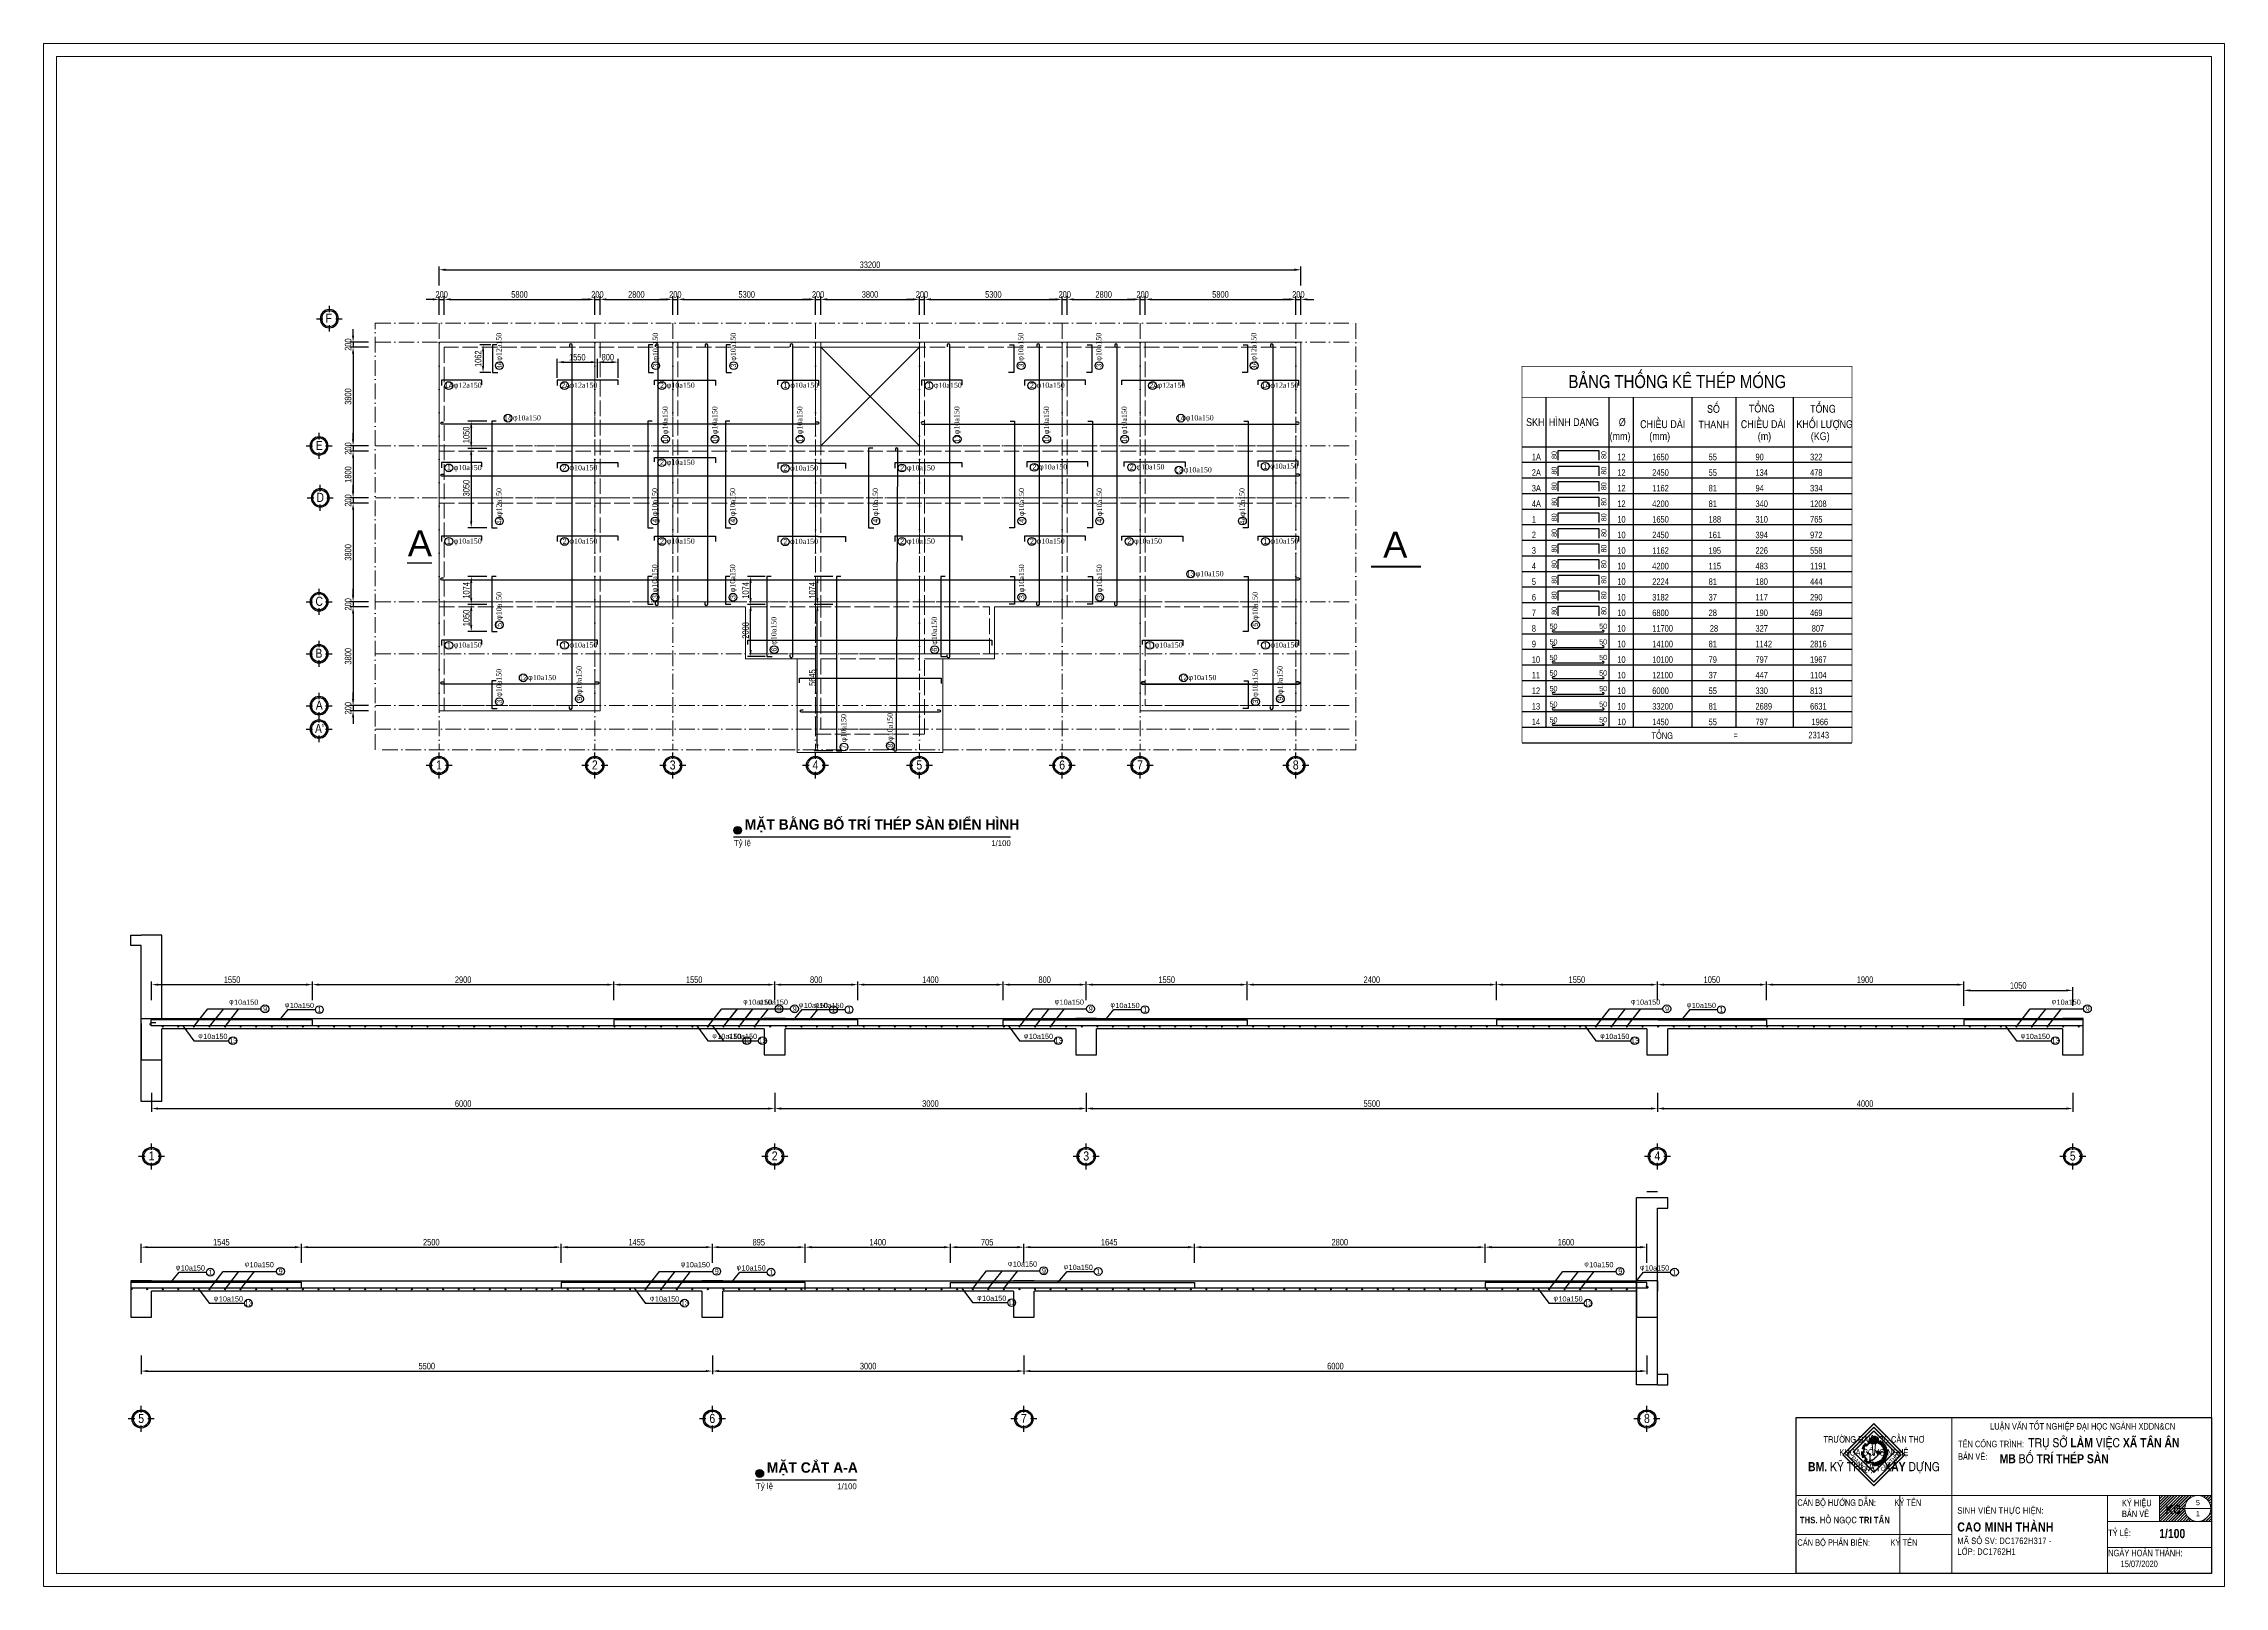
# Model space of a CAD drawing. Extents: x -1107188 to -523840, y 39692 to 514392.
# Drawn here: x -1107188 to -1023188, y 39692 to 99092 of the extents above; entities that cross this region are included whole.
import ezdxf
from ezdxf.enums import TextEntityAlignment as Align

# ---------------------------------------------------------------- set-up
doc = ezdxf.new("R2010")
doc.units = 0
for name, pattern in [('ACAD_ISO02W100', [15, 12, -3]), ('ACAD_ISO10W100', [18, 12, -3, 0, -3]), ('DASHED2', [0.375, 0.25, -0.125])]:
    doc.linetypes.add(name, pattern=pattern)
doc.layers.get('0').update_dxf_attribs({"color": 255, "linetype": 'CONTINUOUS'})
doc.layers.get('DEFPOINTS').update_dxf_attribs({"linetype": 'CONTINUOUS'})
for name, color, linetype, lineweight in [('00-DAM', 3, 'CONTINUOUS', 9), ('00-KH O SAN', 6, 'CONTINUOUS', 9), ('00-KICH THUOC', 6, 'CONTINUOUS', 9), ('cot', 4, 'CONTINUOUS', 0), ('TRUC', 24, 'CONTINUOUS', 0)]:
    doc.layers.add(name, color=color, linetype=linetype, lineweight=lineweight)
for name, color, linetype in [('DIM', 1, 'CONTINUOUS'), ('DOOR', 20, 'CONTINUOUS'), ('KTHUOT', 6, 'CONTINUOUS'), ('MANH', 2, 'CONTINUOUS'), ('TAGS', 60, 'CONTINUOUS'), ('TEXT', 7, 'CONTINUOUS'), ('THEP', 6, 'CONTINUOUS'), ('TUONG', 131, 'CONTINUOUS')]:
    doc.layers.add(name, color=color, linetype=linetype)
doc.styles.add('DIM-NEW', font='')
doc.styles.add('KICHTHUOC', font='', dxfattribs={"width": 0.8})
doc.styles.add('SO BV', font='', dxfattribs={"height": 200})
doc.styles.get("Standard").update_dxf_attribs({"font": ''})
doc.styles.add('SWISS-CONDENSE', font='')
doc.styles.add('TEN BV', font='', dxfattribs={"height": 350})
doc.styles.add('VNI-HELVE', font='')
doc.styles.add('VNI-HELVE-CONDENSEN', font='')
doc.styles.add('VNI-TIMES', font='')
doc.styles.get('DIM-NEW').set_extended_font_data('VNI-Helve-Condense')
doc.styles.get('KICHTHUOC').set_extended_font_data('VNI-Helve-Condense')
doc.styles.get('SO BV').set_extended_font_data('VNI-Helve-Condense')
doc.styles.get('Standard').set_extended_font_data('VNI-Helve-Condense')
doc.styles.get('SWISS-CONDENSE').set_extended_font_data('VNI-Swiss-Condense')
doc.styles.get('TEN BV').set_extended_font_data('VNI-Helve-Condense', bold=True)
doc.styles.get('VNI-HELVE').set_extended_font_data('VNI-Helve')
doc.styles.get('VNI-HELVE-CONDENSEN').set_extended_font_data('VNI-Helve-Condense')
doc.styles.get('VNI-TIMES').set_extended_font_data('VNI-Times')
doc.dimstyles.new('DIM 25', dxfattribs={"dimtxt": 2.5, "dimasz": 2.5, "dimexe": 1.25, "dimexo": 0.625, "dimtad": 1, "dimdec": 0, "dimtxsty": 'KICHTHUOC', "dimcen": 2.5, "dimclrd": 1, "dimclre": 1, "dimclrt": 2, "dimadec": 0, "dimazin": 0, "dimtfac": 1, "dimtdec": 0, "dimtix": 1, "dimtmove": 0, "dimatfit": 3, "dimfxl": 6, "dimfxlon": 1, "dimarcsym": 0})

# ---------------------------------------------------------------- blocks, each defined once
blk = doc.blocks.new('logo DHCT')
h = blk.add_hatch(color=4)
h.set_gradient(color1=(244, 128, 11), one_color=1, tint=1, name='HEMISPHERICAL')
edge = h.paths.add_edge_path()
edge.add_spline(control_points=[(1291.3, 565.8), (1291.4, 566.1), (1291.8, 566.8), (1291.7, 568.1), (1291.8, 569.6), (1291.7, 571), (1290.8, 572), (1290.1, 573.3), (1289.4, 574.8), (1289, 576.7), (1287.8, 578.3), (1289.6, 582.4), (1287.6, 580.9), (1286.3, 580.8), (1285.9, 579.4), (1285.5, 578.1), (1284.8, 576.8), (1284.9, 574.9), (1286.6, 573.8), (1287.1, 572), (1287, 570.5), (1288, 569.2), (1286.8, 568.3), (1285.7, 568), (1284.7, 569), (1283.8, 570.1), (1283.2, 571.7), (1283, 573.3), (1283.2, 574.8), (1283.8, 576.2), (1284.2, 577.7), (1284.5, 579), (1286.1, 580.6), (1285.1, 580.6), (1284.7, 580.3), (1283.9, 580.2), (1283.1, 579.8), (1281.6, 579.1), (1282, 577), (1280.8, 575.6), (1280.9, 574.1), (1281.3, 572.9), (1281.2, 571.6), (1280.5, 571.2), (1280, 571), (1279, 571), (1279.4, 572.3), (1279.3, 573.3), (1279.4, 574.5), (1279, 575.8), (1278.9, 577.2), (1278.1, 578.6), (1278.6, 579.8), (1279.5, 580.8), (1279.8, 582.3), (1280.5, 583.5), (1281.8, 586), (1280.6, 585.6), (1279.9, 584.9), (1278.7, 584.9), (1277.8, 584), (1277.1, 583.3), (1276.2, 582.5), (1275.3, 581.3), (1276.2, 579.9), (1275.8, 578.6), (1276.4, 577.3), (1276.2, 576.2), (1276.9, 574.7), (1275.6, 574.8), (1274.9, 575.2), (1274.1, 576), (1273.5, 577.2), (1273.5, 578.8), (1273.5, 580.5), (1272.9, 582.5), (1273.7, 584.7), (1274.6, 586.1), (1276.4, 588.5), (1274.4, 587.1), (1273.2, 587), (1273, 586), (1272.6, 585.4), (1271.6, 585), (1271.3, 583.7), (1270.5, 582.6), (1270.3, 581.3), (1270.7, 579.9), (1271.2, 578.4), (1271.6, 576.4), (1270.3, 575.1), (1270.7, 573.5), (1271.2, 572.2), (1271.7, 570.8), (1271.9, 569.5), (1271.6, 568.5), (1270.6, 567.8), (1269.2, 568.2), (1268.5, 569.7), (1269.1, 571.1), (1269.1, 572.9), (1269.8, 574.8), (1269.1, 576.9), (1269.7, 578.7), (1268.5, 580.2), (1269.1, 581.5), (1269.2, 583.1), (1267.4, 584.5), (1267.9, 586.6), (1268.7, 590.8), (1267.6, 588), (1266.3, 587.3), (1266, 585.4), (1265.1, 583.9), (1265.1, 581.6), (1266.1, 579.7), (1265.7, 577.6), (1265.2, 576.1), (1266, 574.8), (1265.9, 573.3), (1265.5, 572), (1264.2, 570.9), (1262.9, 571.8), (1261.6, 572.7), (1262.4, 573.9), (1263.2, 574.5), (1263.9, 575.7), (1265.3, 576.7), (1265, 578.5), (1264.8, 580.1), (1264.4, 581.5), (1262.9, 584), (1263.4, 580.7), (1262.9, 578.8), (1260.5, 577.3), (1258.8, 575.2), (1255.6, 573.3), (1256.5, 570.5), (1256.7, 568.8), (1256.8, 568.3)], knot_values=[7.200197, 7.200197, 7.200197, 7.200197, 8.030576, 9.644933, 10.883085, 12.777157, 13.396436, 14.840704, 17.117317, 18.410085, 20.485772, 23.714493, 24.822738, 26.157319, 27.37694, 28.551663, 30.392496, 31.76009, 33.869391, 35.710224, 37.338793, 38.396791, 39.798244, 40.674529, 41.740278, 43.598113, 45.047487, 46.798527, 48.427092, 49.485089, 51.287992, 52.784287, 54.445744, 54.569674, 55.47182, 55.982761, 56.92644, 58.266554, 60.28218, 62.168342, 63.406494, 64.669207, 66.053544, 66.672982, 67.064839, 67.81865, 68.932986, 70.047322, 71.037843, 72.300558, 74.194632, 75.252627, 76.664426, 77.832795, 79.282165, 80.943626, 83.106067, 83.497924, 84.117362, 86.119235, 86.644777, 87.871047, 89.097311, 90.372341, 91.784136, 93.269919, 94.29098, 95.781922, 96.903124, 97.770618, 98.601803, 99.477711, 100.862256, 102.476619, 104.337974, 105.844285, 108.787512, 110.402283, 112.292715, 113.789908, 115.010275, 115.677128, 116.570221, 117.292668, 118.844386, 119.952028, 121.458342, 122.599909, 124.402809, 126.264164, 128.037207, 129.158412, 130.99925, 132.292013, 133.659606, 134.717601, 135.337039, 136.990371, 138.486671, 139.628238, 141.379279, 143.883331, 145.389645, 147.742133, 148.96175, 150.590319, 151.704656, 153.662922, 156.139226, 158.888412, 160.592752, 161.85096, 163.750685, 165.65041, 167.206655, 170.17292, 171.744999, 173.537426, 174.734812, 176.068735, 177.762125, 178.874382, 180.568831, 181.827045, 182.821479, 184.079688, 185.191658, 186.928692, 188.707254, 190.279327, 191.68554, 193.598606, 195.377173, 197.91218, 199.962953, 203.269647, 206.415178, 209.535613, 211.079968, 211.079968, 211.079968, 211.079968], degree=3, periodic=0)
edge.add_spline(control_points=[(1256.8, 568.3), (1256.9, 567.8), (1257.4, 565.5), (1259.8, 564.4), (1261.6, 563.5)], knot_values=[0, 0, 0, 0, 1.638921, 7.200197, 7.200197, 7.200197, 7.200197], degree=3, periodic=0)
edge.add_line((1261.6, 563.5), (1289.9, 563.5))
edge.add_spline(control_points=[(1289.9, 563.5), (1290.3, 564.1), (1290.7, 564.8), (1291.1, 565.5)], knot_values=[211.477879, 211.477879, 211.477879, 211.477879, 213.794614, 213.794614, 213.794614, 213.794614], degree=3, periodic=0)
edge.add_arc((1297.4, 568.4), 6.99, 202.42583, 205.03613, ccw=False)
edge.add_arc((1292.2, 558.9), 6.99, 98.0318, 100.80164, ccw=False)
h = blk.add_hatch(color=4)
edge = h.paths.add_edge_path()
edge.add_line((1241.8, 550), (1245.3, 547.3))
edge.add_arc((1275.6, 523.6), 38.5, 115.23852, 141.89187, ccw=False)
edge.add_line((1259.2, 558.4), (1257.7, 561.6))
edge.add_arc((1275.6, 523.6), 42, 113.92026, 115.23852, ccw=False)
edge.add_line((1258.5, 562), (1258.5, 563.5))
edge.add_line((1258.5, 563.5), (1261.6, 563.5))
edge.add_spline(control_points=[(1261.6, 563.5), (1259.8, 564.4), (1257.4, 565.5), (1256.9, 567.8), (1256.8, 568.3)], knot_values=[0, 0, 0, 0, 5.561275, 7.200197, 7.200197, 7.200197, 7.200197], degree=3, periodic=0)
edge.add_arc((1275.6, 523.6), 48.5, 112.7715, 121.35917)
edge.add_line((1250.3, 565), (1253.7, 559.4))
edge.add_arc((1275.6, 523.6), 42, 121.35917, 135.9572)
edge.add_line((1245.4, 552.8), (1240, 557.9))
edge.add_arc((1275.2, 524.5), 48.5, 136.4575, 163.85917)
edge.add_line((1228.5, 537.9), (1234.8, 536.1))
edge.add_arc((1275.2, 524.5), 42, 163.85917, 178.4572)
edge.add_line((1233.2, 525.6), (1225.7, 525.7))
edge.add_arc((1274.3, 524.8), 48.5, 178.9575, 206.35917)
edge.add_line((1230.8, 503.3), (1236.6, 506.2))
edge.add_arc((1274.3, 524.8), 42, 206.35917, 220.9572)
edge.add_line((1242.5, 497.3), (1237, 492.4))
edge.add_arc((1273.3, 524.5), 48.5, 221.4575, 248.85917)
edge.add_line((1255.8, 479.2), (1258.2, 485.3))
edge.add_arc((1273.3, 524.5), 42, 248.85917, 263.4572)
edge.add_line((1268.6, 482.8), (1267.8, 475.4))
edge.add_arc((1272.9, 523.7), 48.5, 263.9575, 272.1356)
edge.add_arc((1281.2, 477.7), 6.99, 175.91433, 201.61548, ccw=False)
edge.add_arc((1281.2, 478.7), 6.99, 163.58961, 184.08567, ccw=False)
edge.add_line((1274.5, 480.7), (1274.4, 481.7))
edge.add_arc((1272.9, 523.7), 42, 270.07815, 272.1356, ccw=False)
edge.add_line((1272.9, 481.7), (1272.9, 486))
edge.add_arc((1273.3, 524.5), 38.5, 242.73852, 269.39187, ccw=False)
edge.add_line((1255.7, 490.3), (1254.1, 487.2))
edge.add_arc((1273.3, 524.5), 42, 227.57815, 242.73852, ccw=False)
edge.add_line((1245, 493.5), (1248, 496.7))
edge.add_arc((1274.3, 524.8), 38.5, 200.23852, 226.89187, ccw=False)
edge.add_line((1238.2, 511.5), (1234.9, 510.3))
edge.add_arc((1274.3, 524.8), 42, 185.07815, 200.23852, ccw=False)
edge.add_line((1232.4, 521.1), (1236.8, 521.5))
edge.add_arc((1275.2, 524.5), 38.5, 157.73852, 184.39187, ccw=False)
edge.add_line((1239.5, 539), (1236.3, 540.4))
edge.add_arc((1275.2, 524.5), 42, 142.57815, 157.73852, ccw=False)
at = {"color": 4}
for p, q in [((1233.2, 525.6), (1225.7, 525.7)), ((1228.5, 537.9), (1234.8, 536.1)), ((1230.8, 503.3), (1236.6, 506.2)), ((1232.4, 521.1), (1236.8, 521.5)), ((1238.2, 511.5), (1234.9, 510.3)), ((1239.5, 539), (1236.3, 540.4)), ((1245.4, 552.8), (1240, 557.9)), ((1241.8, 550), (1245.3, 547.3)), ((1250.3, 565), (1253.7, 559.4)), ((1259.2, 558.4), (1257.7, 561.6)), ((1242.5, 497.3), (1237, 492.4)), ((1245, 493.5), (1248, 496.7)), ((1255.7, 490.3), (1254.1, 487.2)), ((1255.8, 479.2), (1258.2, 485.3)), ((1268.6, 482.8), (1267.8, 475.4)), ((1272.9, 481.7), (1272.9, 486))]:
    blk.add_line(p, q, dxfattribs=at)
for points in [[(1274.2, 395.5), (1393.7, 515), (1274.2, 634.5), (1154.7, 515)], [(1274.2, 396.1), (1393.1, 515), (1274.2, 633.9), (1155.3, 515)], [(1274.2, 396.7), (1392.5, 515), (1274.2, 633.2), (1155.9, 515)], [(1274.2, 409.5), (1379.7, 515), (1274.2, 620.4), (1168.8, 515)], [(1274.2, 410.1), (1379.1, 515), (1274.2, 619.8), (1169.4, 515)], [(1274.2, 410.8), (1378.4, 515), (1274.2, 619.2), (1170, 515)], [(1274.2, 446.2), (1354.4, 526.4), (1274.2, 606.6), (1194.1, 526.4)], [(1274.2, 446.9), (1353.8, 526.4), (1274.2, 606), (1194.7, 526.4)], [(1274.2, 447.5), (1353.1, 526.4), (1274.2, 605.3), (1195.3, 526.4)], [(1258.5, 561.5), (1289.9, 561.5), (1289.9, 563.5), (1258.5, 563.5)]]:
    blk.add_lwpolyline(points, close=True, dxfattribs=at)
for points in [[(1287.2, 561.5), (1261.3, 561.5)], [(1261.3, 561.5), (1261.3, 559.5)], [(1261.3, 559.5), (1287.2, 559.5)], [(1287.2, 559.5), (1261.3, 559.5)], [(1264, 559.5), (1264, 558.5)], [(1284.4, 558.5), (1264, 558.5)], [(1265.4, 558.5), (1265.4, 557.5)], [(1265.4, 557.5), (1283.1, 557.5)], [(1266.7, 557.5), (1266.7, 556.5)], [(1266.7, 556.5), (1281.7, 556.5)], [(1268.1, 556.5), (1271.4, 514.5)], [(1280.3, 556.5), (1277, 514.5)], [(1281.7, 557.5), (1281.7, 556.5)], [(1283.1, 558.5), (1283.1, 557.5)], [(1284.4, 559.5), (1284.4, 558.5)], [(1287.2, 561.5), (1287.2, 559.5)], [(1274.7, 475.2), (1274.4, 481.7)]]:
    blk.add_lwpolyline(points, dxfattribs=at)
for centre, radius, start, end in [((1274.3, 524.8), 48.5, 178.9575, 206.35917), ((1275.2, 524.5), 48.5, 136.4575, 163.85917), ((1274.3, 524.8), 42, 185.07815, 200.23852), ((1275.2, 524.5), 42, 163.85917, 178.4572), ((1275.2, 524.5), 42, 142.57815, 157.73852), ((1274.3, 524.8), 42, 206.35917, 220.9572), ((1275.2, 524.5), 38.5, 157.73852, 184.39187), ((1274.3, 524.8), 38.5, 200.23852, 226.89187), ((1275.6, 523.6), 38.5, 115.23852, 141.89187), ((1275.6, 523.6), 42, 121.35917, 135.9572), ((1275.6, 523.6), 48.5, 112.7715, 121.35917), ((1275.6, 523.6), 42, 113.92026, 115.23852), ((1274.2, 515), 2.82, 189.7838, 350.2162), ((1296.6, 554.9), 6.99, 72.98258, 151.35839), ((1292.6, 564.9), 6.99, 252.98258, 331.35839), ((1292.2, 558.9), 6.99, 22.42583, 100.80164), ((1297.4, 568.4), 6.99, 202.42583, 280.80164), ((1299.5, 552.6), 6.99, 67.52804, 145.90385), ((1296.4, 563), 6.99, 247.52804, 325.90385), ((1302.2, 550.1), 6.99, 62.07349, 140.4493), ((1300.1, 560.7), 6.99, 242.07349, 320.4493), ((1303.9, 566.2), 6.99, 143.18706, 221.56287), ((1293.1, 565.8), 6.99, 323.18706, 41.56287), ((1304.6, 547.3), 6.99, 56.61895, 134.99476), ((1303.5, 558.1), 6.99, 236.61895, 314.99476), ((1307.8, 563.2), 6.99, 137.73252, 216.10832), ((1297, 563.8), 6.99, 317.73252, 36.10832), ((1306.7, 544.3), 6.99, 51.1644, 129.54021), ((1306.6, 555.1), 6.99, 231.1644, 309.54021), ((1311.5, 559.8), 6.99, 132.27797, 210.65378), ((1308.5, 541.1), 6.99, 45.70986, 124.08567), ((1309.5, 551.9), 6.99, 225.70986, 304.08567), ((1300.8, 561.4), 6.99, 312.27797, 30.65378), ((1310.1, 537.8), 6.99, 40.25531, 118.63112), ((1312, 548.4), 6.99, 220.25531, 298.63112), ((1314.7, 503.2), 6.99, 160.25531, 238.63112), ((1314.8, 556.1), 6.99, 126.82342, 205.19923), ((1304.5, 499.6), 6.99, 340.25531, 58.63112), ((1304.2, 558.7), 6.99, 306.82342, 25.19923), ((1311.3, 534.3), 6.99, 34.80077, 113.17658), ((1314.2, 544.7), 6.99, 214.80077, 293.17658), ((1316.5, 507.1), 6.99, 165.70986, 244.08567), ((1306.7, 502.6), 6.99, 345.70986, 64.08567), ((1312.1, 530.7), 6.99, 29.34622, 107.72203), ((1316.1, 540.8), 6.99, 209.34622, 287.72203), ((1317.7, 552.1), 6.99, 121.36888, 199.74469), ((1317.8, 511.2), 6.99, 171.1644, 249.54021), ((1308.5, 505.8), 6.99, 351.1644, 69.54021), ((1307.5, 555.7), 6.99, 301.36888, 19.74469), ((1312.6, 527.1), 6.99, 23.89168, 102.26748), ((1317.5, 536.8), 6.99, 203.89168, 282.26748), ((1318.8, 515.4), 6.99, 176.61895, 254.99476), ((1310, 509.1), 6.99, 356.61895, 74.99476), ((1318.6, 532.6), 6.99, 198.43713, 276.81294), ((1312.8, 523.4), 6.99, 18.43713, 96.81294), ((1319.4, 519.7), 6.99, 182.07349, 260.4493), ((1311.2, 512.6), 6.99, 2.07349, 80.4493), ((1319.3, 528.3), 6.99, 192.98258, 271.35839), ((1312.6, 519.8), 6.99, 12.98258, 91.35839), ((1319.5, 524), 6.99, 187.52804, 265.90385), ((1312.1, 516.1), 6.99, 7.52804, 85.90385), ((1320.2, 547.9), 6.99, 115.91433, 194.29014), ((1310.4, 552.4), 6.99, 295.91433, 14.29014), ((1322.3, 543.4), 6.99, 110.45979, 188.8356), ((1313, 548.8), 6.99, 290.45979, 8.8356), ((1320.7, 500.2), 6.99, 61.36888, 139.74469), ((1318.7, 510.8), 6.99, 241.36888, 319.74469), ((1315.2, 545.1), 6.99, 285.00524, 3.38105), ((1324, 538.7), 6.99, 105.00524, 183.38105), ((1322.7, 504.7), 6.99, 66.82342, 145.19923), ((1319.7, 515.1), 6.99, 246.82342, 325.19923), ((1317.1, 541.1), 6.99, 279.5507, 357.92651), ((1325.2, 533.9), 6.99, 99.5507, 177.92651), ((1324.3, 509.4), 6.99, 72.27797, 150.65378), ((1320.3, 519.5), 6.99, 252.27797, 330.65378), ((1318.5, 536.9), 6.99, 274.09615, 352.47196), ((1326, 529), 6.99, 94.09615, 172.47196), ((1325.4, 514.2), 6.99, 77.73252, 156.10832), ((1320.5, 523.9), 6.99, 257.73252, 336.10832), ((1319.6, 532.6), 6.99, 268.64161, 347.01742), ((1326.2, 524.1), 6.99, 88.64161, 167.01742), ((1320.3, 528.3), 6.99, 263.18706, 341.56287), ((1326.1, 519.1), 6.99, 83.18706, 161.56287), ((1273.3, 524.5), 48.5, 221.4575, 248.85917), ((1273.3, 524.5), 42, 227.57815, 242.73852), ((1273.3, 524.5), 38.5, 242.73852, 269.39187), ((1273.3, 524.5), 42, 248.85917, 263.4572), ((1272.9, 523.7), 48.5, 263.9575, 272.1356), ((1272.9, 523.7), 42, 270.07815, 272.1356), ((1281.2, 478.7), 6.99, 105.70986, 184.08567), ((1272.3, 485), 6.99, 285.70986, 4.08567), ((1281.2, 477.7), 6.99, 175.91433, 254.29014), ((1272.3, 471.5), 6.99, 355.91433, 74.29014), ((1285.4, 479.6), 6.99, 111.1644, 189.54021), ((1276, 484.9), 6.99, 291.1644, 9.54021), ((1285.5, 478.6), 6.99, 181.36888, 259.74469), ((1277.3, 471.6), 6.99, 1.36888, 79.74469), ((1289.5, 480.8), 6.99, 116.61895, 194.99476), ((1279.7, 485.3), 6.99, 296.61895, 14.99476), ((1289.7, 479.9), 6.99, 186.82342, 265.19923), ((1282.2, 472.1), 6.99, 6.82342, 85.19923), ((1293.5, 482.5), 6.99, 122.07349, 200.4493), ((1283.3, 486), 6.99, 302.07349, 20.4493), ((1293.8, 481.5), 6.99, 192.27797, 270.65378), ((1287.1, 473.1), 6.99, 12.27797, 90.65378), ((1297.3, 484.5), 6.99, 127.52804, 205.90385), ((1286.8, 487), 6.99, 307.52804, 25.90385), ((1297.7, 483.6), 6.99, 197.73252, 276.10832), ((1291.8, 474.5), 6.99, 17.73252, 96.10832), ((1300.9, 486.9), 6.99, 132.98258, 211.35839), ((1290.2, 488.4), 6.99, 312.98258, 31.35839), ((1296.4, 476.4), 6.99, 23.18706, 101.56287), ((1301.4, 486), 6.99, 203.18706, 281.56287), ((1304.3, 489.6), 6.99, 138.43713, 216.81294), ((1293.5, 490), 6.99, 318.43713, 36.81294), ((1300.7, 478.7), 6.99, 28.64161, 107.01742), ((1304.8, 488.8), 6.99, 208.64161, 287.01742), ((1307.4, 492.6), 6.99, 143.89168, 222.26748), ((1296.6, 492), 6.99, 323.89168, 42.26748), ((1304.9, 481.5), 6.99, 34.09615, 112.47196), ((1308, 491.8), 6.99, 214.09615, 292.47196), ((1310.2, 495.9), 6.99, 149.34622, 227.72203), ((1299.4, 494.3), 6.99, 329.34622, 47.72203), ((1308.7, 484.6), 6.99, 39.5507, 117.92651), ((1310.8, 495.2), 6.99, 219.5507, 297.92651), ((1312.6, 499.4), 6.99, 154.80077, 233.17658), ((1302.1, 496.8), 6.99, 334.80077, 53.17658), ((1312.3, 488), 6.99, 45.00524, 123.38105), ((1313.4, 498.8), 6.99, 225.00524, 303.38105), ((1315.5, 491.8), 6.99, 50.45979, 128.8356), ((1315.5, 502.6), 6.99, 230.45979, 308.8356), ((1318.3, 495.9), 6.99, 55.91433, 134.29014), ((1317.3, 506.6), 6.99, 235.91433, 314.29014)]:
    blk.add_arc(centre, radius, start, end, dxfattribs=at)
for points in [[(1261.6, 563.5), (1257.2, 566.8), (1256.5, 569.9), (1256.3, 573), (1258.5, 575.3), (1261, 577.5), (1262.5, 578.8), (1263.2, 581.3), (1263.2, 583), (1264.3, 581.5), (1264.8, 580.1), (1265, 578.6), (1265, 576.8), (1263.9, 575.5), (1263.2, 574.6), (1262.3, 573.7), (1261.9, 572.8), (1262.8, 571.9), (1264.3, 571.3), (1265.2, 571.9), (1265.9, 573.5), (1265.9, 574.8), (1265.4, 575.9), (1265.7, 577.7), (1265.9, 579.3), (1265.2, 582.1), (1265.2, 583.7), (1265.9, 585.5), (1266.5, 587.3), (1267.4, 588.2), (1268.3, 589.6), (1267.9, 586.9), (1267.9, 584.4), (1269.1, 582.8), (1269.1, 581.7), (1268.8, 580.1), (1269.3, 579), (1269.3, 576.6), (1269.6, 575.1), (1269.2, 572.6), (1268.9, 570.9), (1268.7, 569.8), (1269.3, 568.4), (1270.9, 568.1), (1271.4, 568.4), (1271.8, 569.4), (1271.7, 570.8), (1271.3, 572), (1270.7, 573.8), (1270.5, 574.9), (1271.3, 576.5), (1271.2, 578.3), (1270.7, 580.1), (1270.4, 581.2), (1270.7, 582.7), (1271.2, 583.7), (1271.9, 585), (1272.5, 585.4), (1273, 586.1), (1273.3, 586.8), (1274.4, 587.3), (1275.7, 587.9), (1274.8, 586.3), (1273.9, 584.9), (1273.1, 582.1), (1273.4, 580.6), (1273.5, 578.7), (1273.6, 577.1), (1274.3, 575.9), (1274.9, 575.2), (1275.6, 574.9), (1276.5, 574.9), (1276.4, 576), (1276.2, 577.5), (1276, 578.5), (1276, 580), (1275.6, 581.3), (1276.2, 582.4), (1277.1, 583.3), (1278, 584.2), (1278.3, 584.5), (1280.2, 585.3), (1280.7, 585.6), (1281.1, 585.8), (1280.6, 583.7), (1279.8, 582.2), (1279.3, 580.8), (1278.7, 579.8), (1278.3, 578.5), (1278.7, 577.5), (1279.1, 575.6), (1279.3, 574.4), (1279.3, 573.4), (1279.3, 572.3), (1279.3, 571.2), (1280.1, 571), (1280.5, 571.2), (1281, 571.5), (1281.2, 572.9), (1281, 574.1), (1281, 575.4), (1281.7, 577.1), (1282.1, 579.1), (1283.2, 579.8), (1284.1, 580.2), (1284.5, 580.3), (1285.4, 580.6), (1285.5, 580.6), (1284.8, 579.1), (1284.2, 577.7), (1283.7, 576), (1283.3, 575), (1283.1, 573.4), (1283.3, 571.7), (1283.8, 570.3), (1284.9, 568.8), (1285.8, 568.2), (1286.7, 568.3), (1287.6, 569.3), (1287.3, 570.3), (1287, 571.9), (1286.4, 573.6), (1285, 575.2), (1284.9, 576.6), (1285.5, 578.3), (1285.9, 579.5), (1286.4, 580.6), (1287.6, 581.1), (1288.6, 581.6), (1288.4, 578.3), (1289, 576.4), (1289.4, 575.1), (1290.2, 573), (1291, 571.8), (1291.4, 571.3), (1291.7, 569.4), (1291.7, 568.2), (1291.6, 566.6), (1291.1, 565.6), (1289.9, 563.5)], [(1244, 526), (1249.4, 523.1), (1251.3, 519.7), (1254.1, 519), (1258.9, 518.4), (1260.8, 517.7), (1260.8, 514.9), (1260.2, 513.9), (1259.2, 513.3), (1258.9, 508.5), (1259.5, 506.3), (1259.9, 505), (1258.9, 502.8), (1259.9, 500.6), (1259.5, 497.4), (1258.9, 495.8), (1257.3, 494.9), (1258.3, 493.6), (1258.9, 492.6), (1260.5, 492), (1264.6, 493.9), (1266.2, 495.2), (1269.1, 495.2), (1272.3, 496.4), (1274.8, 498.4), (1277.7, 501.5), (1279.3, 504.4), (1281.2, 505.3), (1285.6, 508.2), (1286.9, 510.8), (1288.5, 513.6), (1288.5, 516.5), (1291, 519.7), (1293.9, 517.7), (1297.1, 517.7), (1298, 518.4), (1297.4, 519.7), (1296.8, 520.3), (1295.2, 520.6), (1293.6, 521.2), (1291.7, 522.2), (1289.5, 523.8), (1288.5, 524.4), (1287.5, 526), (1286.3, 527.6), (1285.3, 529.2), (1285.6, 529.5), (1288.5, 527.9), (1291.7, 527.6), (1293.6, 527), (1294.9, 526), (1297.1, 525.4), (1298.7, 524.7), (1299.6, 524.1), (1300.9, 523.8), (1301.5, 522.2), (1301.5, 521.2), (1300.9, 522.5), (1300.9, 524.4), (1302.5, 525.7), (1303.8, 526), (1304.7, 526.3), (1305.4, 526.6), (1307, 528.2)], [(1290, 519.2), (1287.9, 521.5), (1286.2, 522.3), (1284.9, 523.1), (1283.8, 524.5), (1283, 525.1)]]:
    blk.add_spline(points, degree=3, dxfattribs=at)
for points, knots in [([(1243.9, 525.6), (1244.2, 525.5), (1244.5, 525.5), (1245.4, 525.2), (1246, 525), (1247, 524.6), (1247.5, 524.4), (1248.1, 523.9), (1248.4, 523.7), (1248.8, 523.3), (1249, 523), (1249.2, 522.6), (1249.3, 522.3), (1249.7, 521.6), (1249.8, 521.1), (1250.2, 520.3), (1250.4, 519.9), (1250.8, 519.5), (1250.9, 519.4), (1251.3, 519.2), (1251.4, 519.1), (1252, 518.8), (1252.5, 518.8), (1253.3, 518.7), (1253.7, 518.6), (1254.4, 518.6), (1254.9, 518.5), (1255.7, 518.4), (1256.1, 518.4), (1256.9, 518.3), (1257.3, 518.2), (1257.9, 518.1), (1258.3, 518.1), (1259, 518), (1259.3, 517.9), (1259.9, 517.8), (1260.1, 517.7), (1260.4, 517.6), (1260.5, 517.5), (1260.6, 517.4), (1260.6, 517.3), (1260.7, 517.2), (1260.7, 517), (1260.8, 516.7), (1260.8, 516.3), (1260.7, 515.7), (1260.6, 515.4), (1260.4, 514.9), (1260.3, 514.7), (1260.1, 514.4), (1260, 514.3), (1259.9, 514.2), (1259.8, 514.2), (1259.6, 514), (1259.5, 514), (1259.3, 513.8), (1259.2, 513.8), (1258.9, 513.5), (1258.7, 513.4), (1258.5, 513.1), (1258.4, 512.9), (1258.1, 512.3), (1258.1, 511.9), (1258.1, 510.9), (1258.1, 510.4), (1258.3, 509.4), (1258.4, 508.9), (1258.6, 508.1), (1258.7, 507.8), (1258.8, 507.2), (1258.9, 506.9), (1259.1, 506.4), (1259.1, 506.3), (1259.2, 506), (1259.3, 505.8), (1259.4, 505.5), (1259.4, 505.4), (1259.5, 505.2), (1259.5, 505.1), (1259.5, 505), (1259.4, 504.9), (1259.4, 504.7), (1259.3, 504.5), (1259, 504), (1258.8, 503.8), (1258.6, 503.4), (1258.6, 503.3), (1258.5, 503), (1258.5, 502.8), (1258.5, 502.5), (1258.5, 502.4), (1258.6, 502), (1258.8, 501.8), (1259, 501.3), (1259.2, 501), (1259.4, 500.7), (1259.4, 500.6), (1259.6, 500.2), (1259.6, 499.9), (1259.6, 499.4), (1259.5, 499.1), (1259.4, 498.5), (1259.3, 498.1), (1259.2, 497.6), (1259.1, 497.4), (1259.1, 497.1), (1259, 496.9), (1259, 496.6), (1258.9, 496.5), (1258.8, 496.3), (1258.8, 496.2), (1258.6, 496.1), (1258.4, 496), (1258.1, 495.8), (1257.9, 495.7), (1257.6, 495.6), (1257.5, 495.6), (1257.3, 495.4), (1257.2, 495.4), (1257, 495.2), (1257, 495.1), (1256.9, 495), (1256.9, 494.9), (1256.9, 494.7), (1256.9, 494.7), (1257, 494.5), (1257, 494.4), (1257.2, 494.2), (1257.2, 494.1), (1257.4, 493.9), (1257.6, 493.7), (1257.8, 493.5), (1257.9, 493.4), (1258, 493.2), (1258.1, 493.1), (1258.2, 492.9), (1258.3, 492.8), (1258.4, 492.6), (1258.5, 492.5), (1258.7, 492.2), (1258.9, 492.1), (1259.3, 491.9), (1259.5, 491.8), (1260, 491.6), (1260.3, 491.6), (1261, 491.6), (1261.3, 491.6), (1262.4, 491.8), (1263.2, 492.2), (1264.2, 493), (1264.5, 493.2), (1265, 493.7), (1265.2, 493.9), (1265.7, 494.4), (1265.9, 494.5), (1266.2, 494.7), (1266.3, 494.8), (1266.5, 494.8), (1266.6, 494.9), (1267, 494.9), (1267.4, 494.9), (1268.1, 494.8), (1268.5, 494.8), (1269.2, 494.8), (1269.4, 494.8), (1269.9, 494.9), (1270.1, 494.9), (1270.7, 495.1), (1271.1, 495.3), (1271.9, 495.7), (1272.2, 495.9), (1272.9, 496.4), (1273.2, 496.6), (1274, 497.2), (1274.5, 497.6), (1275.8, 498.6), (1276.5, 499.3), (1277.4, 500.3), (1277.6, 500.6), (1278, 501.2), (1278.1, 501.5), (1278.4, 502.1), (1278.5, 502.3), (1278.8, 502.9), (1278.9, 503.2), (1279.2, 503.7), (1279.4, 503.9), (1279.7, 504.3), (1280, 504.4), (1280.5, 504.7), (1280.8, 504.8), (1281.5, 505), (1281.8, 505.2), (1282.5, 505.4), (1282.9, 505.6), (1283.9, 506.1), (1284.5, 506.5), (1285.3, 507.2), (1285.5, 507.4), (1285.9, 507.9), (1286.1, 508.1), (1286.3, 508.6), (1286.5, 508.8), (1286.7, 509.4), (1286.8, 509.7), (1287.1, 510.2), (1287.2, 510.5), (1287.5, 510.9), (1287.6, 511.1), (1288, 511.7), (1288.3, 512.1), (1288.7, 512.8), (1288.8, 513), (1288.9, 513.5), (1288.9, 513.7), (1289, 514), (1289, 514.2), (1288.9, 514.9), (1288.9, 515.4), (1288.9, 516.1), (1288.9, 516.4), (1289, 516.9), (1289.1, 517.1), (1289.4, 517.8), (1289.6, 518.2), (1290.1, 518.8), (1290.3, 519), (1290.7, 519.2), (1290.8, 519.2), (1291, 519.3), (1291.1, 519.3), (1291.3, 519.2), (1291.4, 519.1), (1291.7, 519), (1291.8, 518.9), (1292.3, 518.5), (1292.6, 518.2), (1293.2, 517.7), (1293.5, 517.5), (1294, 517.2), (1294.3, 517.1), (1295, 516.9), (1295.6, 517), (1296.4, 517.1), (1296.6, 517.2), (1297.1, 517.3), (1297.2, 517.4), (1297.6, 517.5), (1297.8, 517.6), (1298.1, 517.8), (1298.2, 517.8), (1298.3, 518), (1298.4, 518.1), (1298.5, 518.3), (1298.5, 518.4), (1298.5, 518.6), (1298.5, 518.7), (1298.4, 518.9), (1298.3, 519.1), (1298.2, 519.4), (1298.1, 519.5), (1297.9, 519.7), (1297.8, 519.8), (1297.6, 520.1), (1297.4, 520.3), (1297.2, 520.5), (1297.1, 520.6), (1296.9, 520.7), (1296.8, 520.8), (1296.4, 520.9), (1296.1, 520.9), (1295.7, 520.9), (1295.5, 521), (1295.2, 521), (1295.1, 521), (1294.9, 521.1), (1294.8, 521.1), (1294.5, 521.2), (1294.3, 521.3), (1293.9, 521.6), (1293.7, 521.7), (1293.3, 521.8), (1293.1, 521.9), (1292.6, 522.2), (1292.3, 522.3), (1291.9, 522.6), (1291.7, 522.7), (1291.3, 523), (1291.1, 523.1), (1290.6, 523.5), (1290.4, 523.6), (1290, 523.9), (1289.9, 524), (1289.6, 524.2), (1289.4, 524.3), (1289.1, 524.5), (1289, 524.5), (1288.8, 524.7), (1288.7, 524.8), (1288.6, 524.9), (1288.5, 525), (1288.3, 525.4), (1288.2, 525.7), (1287.9, 526.1), (1287.9, 526.3), (1287.7, 526.6), (1287.6, 526.8), (1287.2, 527.2), (1287, 527.5), (1286.5, 528), (1286.2, 528.2), (1285.9, 528.5), (1285.8, 528.7), (1285.7, 528.8), (1285.7, 528.9), (1285.7, 528.9), (1285.7, 529), (1285.7, 529), (1285.7, 529), (1285.7, 529), (1285.7, 529.1), (1285.8, 529.1), (1285.8, 529.2), (1285.9, 529.2), (1285.9, 529.2), (1286, 529.2), (1286.1, 529.2), (1286.2, 529.2), (1286.3, 529.2), (1286.5, 529.1), (1286.6, 529), (1286.9, 528.7), (1287.2, 528.4), (1287.7, 528), (1287.9, 527.8), (1288.3, 527.6), (1288.4, 527.5), (1288.8, 527.3), (1288.9, 527.3), (1289.6, 527.1), (1290.1, 527.2), (1290.9, 527.2), (1291.2, 527.2), (1291.7, 527.2), (1291.9, 527.2), (1292.4, 527.1), (1292.6, 527), (1293, 526.8), (1293.2, 526.7), (1293.6, 526.5), (1293.8, 526.3), (1294.2, 526), (1294.4, 525.8), (1294.7, 525.6), (1294.9, 525.5), (1295.2, 525.4), (1295.4, 525.4), (1295.8, 525.2), (1296.1, 525.2), (1296.9, 525), (1297.3, 524.9), (1297.8, 524.7), (1298, 524.7), (1298.2, 524.5), (1298.3, 524.5), (1298.5, 524.4), (1298.6, 524.3), (1298.8, 524.1), (1299, 524), (1299.2, 523.9), (1299.3, 523.8), (1299.5, 523.7), (1299.6, 523.7), (1299.8, 523.6), (1299.9, 523.6), (1300.1, 523.6), (1300.2, 523.6), (1300.3, 523.5)], [0, 0, 0, 0, 0.873639, 0.873639, 2.620918, 2.620918, 4.216179, 4.216179, 5.396152, 5.396152, 6.276277, 6.276277, 7.156403, 7.156403, 8.586348, 8.586348, 9.656917, 9.656917, 10.169018, 10.169018, 10.681118, 10.681118, 11.981902, 11.981902, 12.907182, 12.907182, 14.237132, 14.237132, 15.567081, 15.567081, 16.666784, 16.666784, 17.597488, 17.597488, 18.638923, 18.638923, 19.378315, 19.378315, 19.841919, 19.841919, 20.305523, 20.305523, 20.769127, 20.769127, 21.796327, 21.796327, 22.650542, 22.650542, 23.364921, 23.364921, 23.810279, 23.810279, 24.157009, 24.157009, 24.50374, 24.50374, 24.984995, 24.984995, 25.466249, 25.466249, 25.947503, 25.947503, 27.219445, 27.219445, 28.491388, 28.491388, 29.76333, 29.76333, 30.715059, 30.715059, 31.666788, 31.666788, 32.156176, 32.156176, 32.645565, 32.645565, 33.104989, 33.104989, 33.425843, 33.425843, 33.746698, 33.746698, 34.483625, 34.483625, 35.220552, 35.220552, 35.625371, 35.625371, 35.960651, 35.960651, 36.295931, 36.295931, 37.043282, 37.043282, 37.790634, 37.790634, 38.269538, 38.269538, 39.238739, 39.238739, 40.20794, 40.20794, 41.177142, 41.177142, 41.680312, 41.680312, 42.183483, 42.183483, 42.672661, 42.672661, 43.161839, 43.161839, 43.651016, 43.651016, 44.140194, 44.140194, 44.516068, 44.516068, 44.768523, 44.768523, 44.954602, 44.954602, 45.096404, 45.096404, 45.238205, 45.238205, 45.508269, 45.508269, 45.778333, 45.778333, 46.318486, 46.318486, 46.655631, 46.655631, 46.992775, 46.992775, 47.433267, 47.433267, 47.738857, 47.738857, 48.271636, 48.271636, 48.804415, 48.804415, 49.632091, 49.632091, 50.459767, 50.459767, 52.840699, 52.840699, 53.847651, 53.847651, 54.75082, 54.75082, 55.653989, 55.653989, 56.108977, 56.108977, 56.563964, 56.563964, 57.680207, 57.680207, 58.796449, 58.796449, 59.415816, 59.415816, 60.035183, 60.035183, 61.273916, 61.273916, 62.435854, 62.435854, 63.597792, 63.597792, 65.45974, 65.45974, 68.332285, 68.332285, 69.395263, 69.395263, 70.260804, 70.260804, 71.126346, 71.126346, 72.136306, 72.136306, 73.104068, 73.104068, 74.07183, 74.07183, 75.039592, 75.039592, 76.069118, 76.069118, 77.098644, 77.098644, 79.157696, 79.157696, 80.17771, 80.17771, 80.93779, 80.93779, 81.69787, 81.69787, 82.731954, 82.731954, 83.500363, 83.500363, 84.268771, 84.268771, 85.680582, 85.680582, 86.380497, 86.380497, 86.933657, 86.933657, 87.486817, 87.486817, 88.95635, 88.95635, 89.688576, 89.688576, 90.420801, 90.420801, 91.732207, 91.732207, 92.700514, 92.700514, 93.26952, 93.26952, 93.838526, 93.838526, 94.407532, 94.407532, 94.976538, 94.976538, 96.278918, 96.278918, 97.031078, 97.031078, 97.783237, 97.783237, 99.217071, 99.217071, 99.880379, 99.880379, 100.342721, 100.342721, 100.805064, 100.805064, 101.113547, 101.113547, 101.302187, 101.302187, 101.490826, 101.490826, 101.679466, 101.679466, 102.065813, 102.065813, 102.452161, 102.452161, 102.767035, 102.767035, 103.402322, 103.402322, 103.674556, 103.674556, 103.946789, 103.946789, 104.644761, 104.644761, 105.171645, 105.171645, 105.54225, 105.54225, 105.912856, 105.912856, 106.654066, 106.654066, 107.314185, 107.314185, 107.974304, 107.974304, 108.919503, 108.919503, 109.682742, 109.682742, 110.445982, 110.445982, 111.297561, 111.297561, 111.788011, 111.788011, 112.322211, 112.322211, 112.85641, 112.85641, 113.243666, 113.243666, 113.630921, 113.630921, 114.618476, 114.618476, 115.150791, 115.150791, 115.683106, 115.683106, 116.747736, 116.747736, 117.544131, 117.544131, 117.987845, 117.987845, 118.326614, 118.326614, 118.601607, 118.601607, 118.821512, 118.821512, 119.041417, 119.041417, 119.261322, 119.261322, 119.481227, 119.481227, 119.897955, 119.897955, 120.314682, 120.314682, 120.73141, 120.73141, 121.670748, 121.670748, 122.296901, 122.296901, 122.754229, 122.754229, 123.211556, 123.211556, 124.537464, 124.537464, 125.445826, 125.445826, 126.20248, 126.20248, 126.959134, 126.959134, 127.746138, 127.746138, 128.533143, 128.533143, 129.194336, 129.194336, 129.654351, 129.654351, 130.114367, 130.114367, 131.034399, 131.034399, 132.263576, 132.263576, 132.863268, 132.863268, 133.255781, 133.255781, 133.682606, 133.682606, 134.109431, 134.109431, 134.39859, 134.39859, 134.645528, 134.645528, 134.892466, 134.892466, 135.17642, 135.17642, 135.17642, 135.17642]), ([(1244.1, 526.4), (1244.4, 526.3), (1244.7, 526.2), (1245.6, 526), (1246.2, 525.8), (1247.3, 525.4), (1247.7, 525.2), (1248.5, 524.7), (1248.8, 524.5), (1249.3, 523.9), (1249.6, 523.6), (1250, 522.9), (1250.1, 522.6), (1250.4, 521.9), (1250.5, 521.5), (1250.8, 520.9), (1250.9, 520.7), (1251.2, 520.3), (1251.3, 520.2), (1251.5, 520), (1251.6, 519.9), (1251.9, 519.8), (1252, 519.7), (1252.6, 519.6), (1253.1, 519.5), (1253.9, 519.4), (1254.2, 519.4), (1254.8, 519.4), (1255.1, 519.3), (1256, 519.2), (1256.5, 519.2), (1257.4, 519), (1257.8, 519), (1258.4, 518.9), (1258.7, 518.8), (1259.3, 518.7), (1259.6, 518.7), (1260.2, 518.6), (1260.5, 518.5), (1260.9, 518.2), (1261, 518.1), (1261.2, 517.9), (1261.3, 517.8), (1261.5, 517.4), (1261.6, 517), (1261.6, 516.4), (1261.6, 516), (1261.4, 515.4), (1261.3, 515.1), (1261.2, 514.6), (1261.1, 514.4), (1260.8, 514), (1260.7, 513.8), (1260.4, 513.6), (1260.3, 513.5), (1260.1, 513.4), (1260, 513.3), (1259.8, 513.2), (1259.6, 513.1), (1259.5, 513), (1259.4, 512.9), (1259.3, 512.8), (1259.2, 512.7), (1259.1, 512.5), (1259, 512.3), (1258.9, 511.9), (1258.9, 511.6), (1258.9, 510.8), (1259, 510.1), (1259.2, 509.1), (1259.3, 508.8), (1259.4, 508.2), (1259.5, 507.9), (1259.6, 507.4), (1259.7, 507.1), (1259.8, 506.8), (1259.9, 506.6), (1260, 506.2), (1260.1, 506), (1260.2, 505.5), (1260.3, 505.4), (1260.3, 505.1), (1260.3, 504.9), (1260.2, 504.7), (1260.2, 504.5), (1260, 504.1), (1259.8, 503.9), (1259.5, 503.4), (1259.4, 503.1), (1259.3, 502.9), (1259.3, 502.8), (1259.3, 502.7), (1259.3, 502.6), (1259.4, 502.4), (1259.4, 502.2), (1259.7, 501.8), (1259.8, 501.6), (1260, 501.2), (1260.1, 501), (1260.3, 500.7), (1260.3, 500.5), (1260.4, 500.2), (1260.4, 500), (1260.4, 499.5), (1260.4, 499.2), (1260.3, 498.6), (1260.2, 498.3), (1260, 497.7), (1260, 497.5), (1259.9, 497.1), (1259.9, 496.8), (1259.7, 496.4), (1259.7, 496.1), (1259.4, 495.7), (1259.3, 495.6), (1259, 495.3), (1258.8, 495.2), (1258.3, 495), (1258.1, 495), (1257.9, 494.8), (1257.8, 494.8), (1257.8, 494.8)], [0, 0, 0, 0, 0.866167, 0.866167, 2.598501, 2.598501, 4.027459, 4.027459, 5.108078, 5.108078, 6.194218, 6.194218, 7.280359, 7.280359, 8.366499, 8.366499, 9.248779, 9.248779, 9.910266, 9.910266, 10.46396, 10.46396, 11.017654, 11.017654, 12.479952, 12.479952, 13.353153, 13.353153, 14.226355, 14.226355, 15.972758, 15.972758, 17.069869, 17.069869, 17.887805, 17.887805, 18.705741, 18.705741, 19.523677, 19.523677, 19.883144, 19.883144, 20.242612, 20.242612, 21.069666, 21.069666, 21.89672, 21.89672, 22.627571, 22.627571, 23.213148, 23.213148, 23.798725, 23.798725, 24.127015, 24.127015, 24.455306, 24.455306, 24.91775, 24.91775, 25.300922, 25.300922, 25.684094, 25.684094, 26.450437, 26.450437, 27.21678, 27.21678, 29.004454, 29.004454, 29.913724, 29.913724, 30.822994, 30.822994, 31.614154, 31.614154, 32.101678, 32.101678, 32.846774, 32.846774, 33.236937, 33.236937, 33.568782, 33.568782, 33.900628, 33.900628, 34.711768, 34.711768, 35.522908, 35.522908, 35.855255, 35.855255, 36.187602, 36.187602, 36.899183, 36.899183, 37.610764, 37.610764, 38.181823, 38.181823, 38.608069, 38.608069, 39.034315, 39.034315, 39.886808, 39.886808, 40.857981, 40.857981, 41.504453, 41.504453, 42.150924, 42.150924, 42.797396, 42.797396, 43.166874, 43.166874, 43.703917, 43.703917, 44.24096, 44.24096, 44.53485, 44.53485, 44.53485, 44.53485]), ([(1257.8, 494.8), (1257.8, 494.7), (1257.9, 494.6), (1258, 494.5), (1258.1, 494.4), (1258.3, 494.1), (1258.5, 494), (1258.7, 493.7), (1258.8, 493.6), (1258.9, 493.3), (1259, 493.2), (1259.1, 493), (1259.2, 493), (1259.3, 492.8), (1259.4, 492.7), (1259.8, 492.5), (1260, 492.5), (1260.4, 492.4), (1260.6, 492.4), (1261, 492.4), (1261.2, 492.4), (1261.8, 492.5), (1262.2, 492.6), (1262.9, 493), (1263.3, 493.3), (1263.9, 493.8), (1264.2, 494), (1264.7, 494.5), (1264.9, 494.8), (1265.4, 495.2), (1265.6, 495.3), (1266, 495.5), (1266.1, 495.6), (1266.5, 495.7), (1266.7, 495.7), (1267.3, 495.7), (1267.7, 495.7), (1268.4, 495.6), (1268.6, 495.6), (1269.1, 495.6), (1269.3, 495.6), (1269.7, 495.7), (1269.9, 495.7), (1270.5, 495.9), (1270.9, 496.1), (1271.7, 496.6), (1272.1, 496.8), (1272.9, 497.4), (1273.3, 497.7), (1274, 498.2), (1274.4, 498.5), (1275.1, 499.1), (1275.4, 499.4), (1276.4, 500.3), (1276.9, 501), (1277.6, 502.2), (1277.7, 502.6), (1278.2, 503.6), (1278.4, 504.1), (1279, 504.7), (1279.1, 504.8), (1279.5, 505), (1279.6, 505.1), (1280.2, 505.4), (1280.5, 505.5), (1281.2, 505.8), (1281.5, 505.9), (1282.2, 506.2), (1282.5, 506.3), (1283.4, 506.8), (1284, 507.1), (1284.7, 507.8), (1285, 508), (1285.3, 508.4), (1285.4, 508.6), (1285.7, 509), (1285.8, 509.3), (1286, 509.8), (1286.1, 510.1), (1286.4, 510.6), (1286.5, 510.9), (1286.8, 511.3), (1286.9, 511.5), (1287.4, 512.2), (1287.6, 512.6), (1287.9, 513.1), (1288, 513.3), (1288.1, 513.7), (1288.1, 513.8), (1288.1, 514.1), (1288.1, 514.3), (1288.1, 514.9), (1288, 515.4), (1288.1, 516.3), (1288.1, 516.5), (1288.2, 517.1), (1288.3, 517.3), (1288.6, 518.1), (1288.9, 518.6), (1289.5, 519.4), (1289.8, 519.6), (1290.3, 519.9), (1290.5, 520), (1290.9, 520.1), (1291.1, 520.1), (1291.4, 520), (1291.6, 520), (1292, 519.8), (1292.3, 519.6), (1292.8, 519.1), (1293.1, 518.9), (1293.5, 518.5), (1293.8, 518.3), (1294.2, 518), (1294.4, 518), (1294.8, 517.8), (1295, 517.8), (1295.6, 517.8), (1296, 517.8), (1296.6, 518), (1296.8, 518.1), (1297.2, 518.2), (1297.4, 518.3), (1297.6, 518.4), (1297.6, 518.5), (1297.7, 518.5), (1297.7, 518.5), (1297.7, 518.5)], [45.486402, 45.486402, 45.486402, 45.486402, 45.832535, 45.832535, 46.178669, 46.178669, 46.589737, 46.589737, 47.012312, 47.012312, 47.434887, 47.434887, 47.75339, 47.75339, 48.436521, 48.436521, 49.119652, 49.119652, 49.773625, 49.773625, 50.427598, 50.427598, 51.735545, 51.735545, 53.115349, 53.115349, 54.127944, 54.127944, 55.14054, 55.14054, 55.781926, 55.781926, 56.271426, 56.271426, 56.760927, 56.760927, 57.959396, 57.959396, 58.702978, 58.702978, 59.398499, 59.398499, 60.094021, 60.094021, 61.485065, 61.485065, 62.943839, 62.943839, 64.402614, 64.402614, 65.756748, 65.756748, 67.110882, 67.110882, 69.819149, 69.819149, 71.328898, 71.328898, 72.838647, 72.838647, 73.414931, 73.414931, 73.991215, 73.991215, 75.007569, 75.007569, 76.044522, 76.044522, 77.081476, 77.081476, 79.155382, 79.155382, 80.246175, 80.246175, 81.031029, 81.031029, 81.815883, 81.815883, 82.762419, 82.762419, 83.503186, 83.503186, 84.243954, 84.243954, 85.662844, 85.662844, 86.389548, 86.389548, 86.973377, 86.973377, 87.557206, 87.557206, 89.054322, 89.054322, 89.711064, 89.711064, 90.367807, 90.367807, 91.6997, 91.6997, 92.676183, 92.676183, 93.26328, 93.26328, 93.72702, 93.72702, 94.19076, 94.19076, 95.091592, 95.091592, 95.992423, 95.992423, 96.893255, 96.893255, 97.634867, 97.634867, 98.376479, 98.376479, 99.709245, 99.709245, 100.24567, 100.24567, 100.782095, 100.782095, 101.098268, 101.098268, 101.251069, 101.251069, 101.251069, 101.251069]), ([(1289.6, 519), (1289.5, 519.2), (1289.4, 519.4), (1288.9, 520), (1288.6, 520.4), (1288.1, 520.8), (1288, 521), (1287.6, 521.2), (1287.4, 521.3), (1287, 521.5), (1286.8, 521.6), (1286.2, 521.8), (1285.8, 522), (1285.2, 522.3), (1285, 522.4), (1284.7, 522.7), (1284.5, 522.8), (1284.3, 523.1), (1284.2, 523.3), (1284, 523.6), (1283.9, 523.8), (1283.7, 524), (1283.6, 524.1), (1283.4, 524.3), (1283.3, 524.4), (1283.1, 524.6), (1282.9, 524.7), (1282.8, 524.8)], [0, 0, 0, 0, 0.732255, 0.732255, 2.196766, 2.196766, 2.970075, 2.970075, 3.663936, 3.663936, 4.357797, 4.357797, 5.613539, 5.613539, 6.225105, 6.225105, 6.724157, 6.724157, 7.223209, 7.223209, 7.849313, 7.849313, 8.289555, 8.289555, 8.729797, 8.729797, 9.287714, 9.287714, 9.287714, 9.287714]), ([(1290.3, 519.4), (1290.2, 519.7), (1290, 519.9), (1289.6, 520.5), (1289.2, 520.9), (1288.7, 521.4), (1288.4, 521.6), (1288, 521.9), (1287.8, 522), (1287.3, 522.3), (1287.1, 522.3), (1286.5, 522.6), (1286.2, 522.7), (1285.7, 523), (1285.5, 523.1), (1285.2, 523.3), (1285.1, 523.4), (1284.9, 523.6), (1284.8, 523.8), (1284.6, 524.1), (1284.5, 524.3), (1284.3, 524.6), (1284.2, 524.7), (1283.9, 524.9), (1283.8, 525), (1283.5, 525.2), (1283.4, 525.3), (1283.2, 525.5)], [0, 0, 0, 0, 0.730284, 0.730284, 2.190851, 2.190851, 2.974075, 2.974075, 3.701231, 3.701231, 4.428387, 4.428387, 5.491689, 5.491689, 6.203327, 6.203327, 6.73588, 6.73588, 7.268434, 7.268434, 7.885441, 7.885441, 8.314177, 8.314177, 8.742913, 8.742913, 9.287714, 9.287714, 9.287714, 9.287714]), ([(1297.7, 518.5), (1297.7, 518.5), (1297.7, 518.5), (1297.6, 518.7), (1297.6, 518.7), (1297.5, 518.9), (1297.4, 519), (1297.3, 519.2), (1297.2, 519.3), (1297, 519.5), (1296.9, 519.7), (1296.7, 519.9), (1296.6, 519.9), (1296.5, 520), (1296.4, 520), (1296.3, 520), (1296.2, 520.1), (1295.9, 520.1), (1295.6, 520.1), (1295.2, 520.2), (1295, 520.2), (1294.7, 520.3), (1294.5, 520.4), (1294, 520.6), (1293.8, 520.7), (1293.3, 520.9), (1293.1, 521), (1292.7, 521.2), (1292.4, 521.3), (1291.9, 521.6), (1291.7, 521.7), (1291.2, 522), (1290.9, 522.2), (1290.5, 522.6), (1290.2, 522.7), (1289.8, 523), (1289.7, 523.2), (1289.3, 523.4), (1289.2, 523.5), (1288.9, 523.6), (1288.7, 523.7), (1288.5, 523.9), (1288.4, 524), (1288.1, 524.2), (1288, 524.4), (1287.7, 524.7), (1287.6, 524.9), (1287.5, 525.3), (1287.4, 525.5), (1287.2, 525.9), (1287, 526.1), (1286.8, 526.4), (1286.7, 526.6), (1286.4, 526.9), (1286.2, 527.1), (1285.9, 527.4), (1285.7, 527.6), (1285.3, 527.9), (1285.2, 528.1), (1285, 528.4), (1284.9, 528.5), (1284.9, 528.8), (1284.8, 529), (1284.9, 529.2), (1284.9, 529.3), (1285.1, 529.5), (1285.1, 529.6), (1285.3, 529.8), (1285.4, 529.8), (1285.7, 530), (1285.8, 530), (1286.2, 530), (1286.4, 530), (1286.7, 529.9), (1286.9, 529.8), (1287.3, 529.5), (1287.6, 529.2), (1288.1, 528.8), (1288.3, 528.5), (1288.7, 528.3), (1288.9, 528.2), (1289.2, 528.1), (1289.3, 528), (1289.9, 528), (1290.3, 528), (1291.1, 528), (1291.4, 528), (1292.3, 528), (1293, 527.8), (1293.8, 527.4), (1293.9, 527.2), (1294.3, 527), (1294.4, 526.8), (1294.7, 526.6), (1294.9, 526.5), (1295.1, 526.4), (1295.2, 526.3), (1295.4, 526.2), (1295.5, 526.2), (1295.9, 526), (1296.2, 526), (1296.9, 525.8), (1297.4, 525.7), (1298, 525.5), (1298.2, 525.5), (1298.6, 525.3), (1298.7, 525.2), (1299, 525.1), (1299.1, 525), (1299.2, 524.8), (1299.3, 524.8), (1299.5, 524.6), (1299.6, 524.5), (1299.8, 524.5), (1299.9, 524.4), (1300.1, 524.4), (1300.1, 524.4), (1300.3, 524.4), (1300.4, 524.4), (1300.4, 524.3)], [101.451643, 101.451643, 101.451643, 101.451643, 101.771819, 101.771819, 102.091996, 102.091996, 102.412172, 102.412172, 102.750649, 102.750649, 103.295857, 103.295857, 103.647825, 103.647825, 103.999794, 103.999794, 104.351763, 104.351763, 105.091806, 105.091806, 105.544295, 105.544295, 105.996784, 105.996784, 106.901762, 106.901762, 107.609439, 107.609439, 108.317117, 108.317117, 109.180739, 109.180739, 110.04436, 110.04436, 110.879408, 110.879408, 111.578511, 111.578511, 112.09109, 112.09109, 112.60367, 112.60367, 112.9764, 112.9764, 113.506739, 113.506739, 114.037078, 114.037078, 114.705183, 114.705183, 115.451219, 115.451219, 116.197255, 116.197255, 116.82162, 116.82162, 117.451662, 117.451662, 117.959878, 117.959878, 118.298253, 118.298253, 118.574743, 118.574743, 118.797905, 118.797905, 119.021067, 119.021067, 119.244229, 119.244229, 119.686472, 119.686472, 120.128714, 120.128714, 120.570956, 120.570956, 121.416219, 121.416219, 122.261482, 122.261482, 122.866475, 122.866475, 123.471467, 123.471467, 124.832418, 124.832418, 125.633892, 125.633892, 127.421434, 127.421434, 128.021731, 128.021731, 128.622029, 128.622029, 129.162625, 129.162625, 129.591119, 129.591119, 130.019612, 130.019612, 130.8766, 130.8766, 132.214597, 132.214597, 132.809142, 132.809142, 133.234829, 133.234829, 133.573108, 133.573108, 133.911386, 133.911386, 134.417502, 134.417502, 134.699113, 134.699113, 134.980723, 134.980723, 135.169827, 135.169827, 135.169827, 135.169827]), ([(1301.2, 524.1), (1301.3, 524), (1301.4, 523.9), (1301.6, 523.7), (1301.7, 523.5), (1301.8, 523.2), (1301.9, 522.9), (1301.9, 522.4), (1302, 522.2), (1302, 521.8), (1302, 521.6), (1302, 521.4), (1302, 521.4), (1302, 521.3), (1302, 521.3), (1302, 521.2), (1302, 521.1), (1301.9, 521.1), (1301.9, 521), (1301.8, 520.9), (1301.7, 520.9), (1301.6, 520.8), (1301.5, 520.8), (1301.4, 520.8), (1301.3, 520.9), (1301.3, 520.9), (1301.2, 520.9), (1301.2, 521), (1301.1, 521), (1301.1, 521.1), (1301.1, 521.1), (1301, 521.3), (1300.9, 521.4), (1300.8, 521.6), (1300.8, 521.7), (1300.6, 522), (1300.6, 522.2), (1300.4, 522.8), (1300.3, 523.2), (1300.3, 523.5)], [135.853997, 135.853997, 135.853997, 135.853997, 136.194033, 136.194033, 136.53407, 136.53407, 137.239301, 137.239301, 137.652623, 137.652623, 138.065945, 138.065945, 138.184929, 138.184929, 138.283181, 138.283181, 138.360327, 138.360327, 138.437472, 138.437472, 138.492365, 138.492365, 138.547257, 138.547257, 138.60215, 138.60215, 138.657043, 138.657043, 138.781898, 138.781898, 138.906753, 138.906753, 139.178855, 139.178855, 139.450957, 139.450957, 139.879791, 139.879791, 140.774083, 140.774083, 140.774083, 140.774083]), ([(1300.4, 524.3), (1300.5, 524.6), (1300.6, 524.8), (1300.9, 525.1), (1301.1, 525.3), (1301.5, 525.6), (1301.8, 525.8), (1302.3, 526), (1302.4, 526.1), (1302.8, 526.2), (1303, 526.3), (1303.4, 526.3), (1303.6, 526.4), (1303.9, 526.5), (1304.1, 526.5), (1304.5, 526.7), (1304.7, 526.7), (1305.1, 527), (1305.3, 527.1), (1305.6, 527.4), (1305.8, 527.5), (1306.2, 527.9), (1306.4, 528.2), (1306.6, 528.5)], [141.498857, 141.498857, 141.498857, 141.498857, 142.102177, 142.102177, 142.705497, 142.705497, 143.519279, 143.519279, 144.060003, 144.060003, 144.600726, 144.600726, 145.167148, 145.167148, 145.733569, 145.733569, 146.503986, 146.503986, 147.274403, 147.274403, 148.044821, 148.044821, 149.078747, 149.078747, 149.078747, 149.078747]), ([(1301.2, 524.1), (1301.2, 524.2), (1301.3, 524.3), (1301.4, 524.5), (1301.5, 524.6), (1301.8, 524.9), (1302.1, 525), (1302.6, 525.3), (1302.8, 525.4), (1303.2, 525.5), (1303.5, 525.5), (1304, 525.6), (1304.2, 525.7), (1304.6, 525.8), (1304.8, 525.9), (1305.2, 526.1), (1305.4, 526.2), (1306.1, 526.6), (1306.5, 527.1), (1307, 527.7), (1307.2, 527.8), (1307.3, 528)], [141.53668, 141.53668, 141.53668, 141.53668, 142.005661, 142.005661, 142.474641, 142.474641, 143.445674, 143.445674, 144.222348, 144.222348, 144.999023, 144.999023, 145.607735, 145.607735, 146.216448, 146.216448, 146.82516, 146.82516, 148.488591, 148.488591, 149.078747, 149.078747, 149.078747, 149.078747])]:
    blk.add_open_spline(points, degree=3, knots=knots, dxfattribs=at)
for s, rotation, p in [('ÑAÏI HOÏC', 315.9975, (1186.4, 501.1)), ('CAÀN THÔ', 44.0025, (1307.8, 448.7))]:
    blk.add_text(s, height=14.7, rotation=rotation, dxfattribs=at).set_placement(p)
blk = doc.blocks.new('KHUNGTEN')
h = blk.add_hatch()
h.set_pattern_fill('JIS_LC_8', color=4, scale=10, style=0)
h.set_pattern_definition([(45, (-535895.42, 217812.59), (-55.15433, 55.15433), []), (45, (-535891.42, 217812.59), (-55.15433, 55.15433), [])])
h.paths.add_polyline_path([(-510680, 220392, -0.414214), (-511180, 220892, -0.414214), (-510680, 221392), (-512153, 221392), (-512153, 220392)])
h.paths.add_polyline_path([(-510180, 220892), (-510153, 220892), (-510153, 221392), (-510680, 221392, -0.414214)])
h.paths.add_polyline_path([(-510153, 220392), (-510153, 220892), (-510180, 220892, -0.414214), (-510680, 220392)])
h.paths.add_polyline_path([(-512006, 221122), (-511373, 221122), (-511373, 220597), (-512006, 220597)], flags=24)
for p, q in [((-526153, 224392), (-526153, 218392)), ((-526153, 222892), (-526153, 224392)), ((-520153, 224392), (-520153, 218392)), ((-526153, 221392), (-510153, 221392)), ((-522153, 221392), (-522153, 218404)), ((-514153, 221392), (-514153, 218392)), ((-512153, 220392), (-512153, 221392)), ((-514153, 220392), (-510153, 220392)), ((-511472, 220892), (-510153, 220892)), ((-526153, 219892), (-520153, 219892)), ((-514153, 219392), (-510153, 219392)), ((-526153, 218392), (-510153, 218392)), ((-526153, 218392), (-522153, 218392))]:
    blk.add_line(p, q)
at = {"color": 3, "linetype": 'Continuous'}
for points in [[(-593653, 217892), (-593653, 277292), (-509653, 277292), (-509653, 217892), (-593653, 217892)], [(-593153, 218392), (-593153, 276792), (-510153, 276792), (-510153, 218392)]]:
    blk.add_lwpolyline(points, close=True, dxfattribs=at)
at = {"lineweight": 30}
blk.add_lwpolyline([(-526153, 224392), (-510153, 224392), (-510153, 218392), (-526153, 218392)], close=True, dxfattribs=at)
blk.add_circle((-510680, 220892), 500)
at = {"xscale": 10, "yscale": 10, "zscale": 10}
blk.add_blockref('logo DHCT', (-535895, 217813), dxfattribs=at)
at = {"char_height": 200}
for s, insert, width, attachment_point in [('{\\fVNI-Helve-Condense|b0|i0|c0|p2;\\H1.25x;LUAÄN VAÊN TOÁT NGHIEÄP ÑAÏI HOÏC NGAØNH XDDN&CN}', (-515112, 224179), 9919.9, 2), ('{\\fVNI-Helve-Condense|b0|i0|c0|p2;\\H1.25x;TRÖÔØNG ÑAÏI HOÏC CAÀN THÔ\\H0.2x;\\P\\P\\H5x;KHOA COÂNG NGHEÄ\\Ftxt|c0;\\P\\H0.2x;\\P\\fVNI-Helve-Condense|b1|i0|c0|p2;\\H7x;BM. KYÕ THUAÄT XAÂY DÖÏNG}', (-523153, 223677), 6000, 2), ('{\\H1.25x;  TEÂN COÂNG TRÌNH:  \\fVNI-Helve-Condense|b1|i0|c0|p2;\\H1.4x;TRUÏ SÔÛ LAØM VIEÄC XAÕ TAÂN AÂN\\P\\fVNI-Helve-Condense|b0|i0|c0|p2;\\H0.7143x;  BAÛN VEÕ:  \\fVNI-Helve-Condense|b1|i0|c0|p2;\\H1.40003x; }', (-520072, 223599), 9919.9, 1), ('{\\fVNI-Helve-Condense|b0|i0|c0|p2;\\H1.25x;   CAÙN BOÄ HÖÔÙNG DAÃN:         KYÙ TEÂN}', (-526339, 221240), 6000, 1), ('{\\H1.25x;\\T1.05;   SINH VIEÂN THÖÏC HIEÄN:\\P\\H0.4x;\\P\\H2.5x;  \\fVNI-Helve-Condense|b1|i0|c0|p2; \\H1.4x;CAO MINH THAØNH\\fVNI-Helve-Condense|b0|i0|c0|p2;\\H0.2857x;\\P\\H2.5x;   MAÕ SOÁ SV: DC1762H317 - \\P   LÔÙP: DC1762H1}', (-520190, 220018), 6000, 4), ('{\\H1.25x;KYÙ HIEÄU\\PBAÛN VEÕ}', (-513600, 221227), 6000, 1), ('{\\fVNI-Helve-Condense|b1|i0|c0|p2;\\H1.25x;\\T1.05;  THS. HOÀ NGOÏC TRI TAÂN\\H0.99995x; }', (-526170, 220415), 6000, 4), ('{\\H1.25x;   TYÛ LEÄ:}', (-514367, 220076), 6000, 1), ('{\\fVNI-Helve-Condense|b0|i0|c0|p2;\\H1.25x;   CAÙN BOÄ PHAÛN BIEÄN:          KYÙ TEÂN}', (-526339, 219703), 6000, 1), ('{\\H1.25x;   NGAØY HOAØN THAØNH:\\P         15/07/2020}', (-514367, 219301), 6000, 1)]:
    blk.add_mtext(s, dxfattribs=dict(at, insert=insert, width=width, attachment_point=attachment_point))
at = {"style": 'TEN BV'}
for tag, p in [('TEB_BV', (-518299, 222628)), ('LOAI_BV', (-511918, 220684)), ('TL', (-512164, 219751))]:
    blk.add_attdef(tag, p, '', height=350, dxfattribs=at)
at = {"style": 'SO BV'}
for tag, p in [('SOBV', (-510673, 221020)), ('TONGSOBV', (-510673, 220591))]:
    blk.add_attdef(tag, text='', height=200, dxfattribs=at).set_placement(p, align=Align.CENTER)
blk = doc.blocks.new('A$C206177D3')
at = {"layer": 'TAGS', "ltscale": 1000}
for p, q in [((-37, 240), (-37, 490)), ((-287, -10), (-537, -10)), ((-37, -510), (-37, -260)), ((463, -10), (213, -10))]:
    blk.add_line(p, q, dxfattribs=at)
blk.add_circle((-37, -10), 350, dxfattribs=at)
at = {"layer": 'TAGS', "color": 254, "ltscale": 1000}
blk.add_circle((-37, -10), 300, dxfattribs=at)
at = {"layer": 'TAGS', "ltscale": 1000, "style": 'VNI-HELVE-CONDENSEN'}
blk.add_attdef('A', text='', height=350, dxfattribs=at).set_placement((-38, -166), align=Align.CENTER)
blk = doc.blocks.new('*D1571')
at = {"layer": '00-KH O SAN', "color": 1, "lineweight": -2, "transparency": 16777216}
for p, q in [((-1092207, 89244), (-1092457, 89244)), ((-1091957, 88644), (-1091957, 89369)), ((-1091957, 89244), (-1091757, 89244)), ((-1091757, 88644), (-1091757, 89369)), ((-1091507, 89244), (-1091257, 89244))]:
    blk.add_line(p, q, dxfattribs=at)
at = {"layer": '00-KH O SAN', "color": 1, "transparency": 16777216}
for points in [[(-1092207, 89286), (-1092207, 89203), (-1091957, 89244)], [(-1091507, 89286), (-1091507, 89203), (-1091757, 89244)]]:
    blk.add_solid(points, dxfattribs=at)
at = {"layer": 'DEFPOINTS', "color": 0, "transparency": 16777216}
for p in [(-1091757, 89244), (-1091957, 88328), (-1091757, 87603)]:
    blk.add_point(p, dxfattribs=at)
at = {"layer": '00-KH O SAN', "color": 2, "transparency": 16777216, "insert": (-1091857, 89435), "char_height": 250, "attachment_point": 5, "style": 'KICHTHUOC'}
blk.add_mtext('200', dxfattribs=at)
blk = doc.blocks.new('*D1578')
at = {"layer": '00-KH O SAN', "color": 1, "lineweight": -2, "transparency": 16777216}
for p, q in [((-1091757, 88644), (-1091757, 89369)), ((-1091507, 89244), (-1086207, 89244)), ((-1085957, 88644), (-1085957, 89369))]:
    blk.add_line(p, q, dxfattribs=at)
at = {"layer": '00-KH O SAN', "color": 1, "transparency": 16777216}
for points in [[(-1091507, 89286), (-1091507, 89203), (-1091757, 89244)], [(-1086207, 89286), (-1086207, 89203), (-1085957, 89244)]]:
    blk.add_solid(points, dxfattribs=at)
at = {"layer": 'DEFPOINTS', "color": 0, "transparency": 16777216}
for p in [(-1085957, 89244), (-1091757, 87603), (-1085957, 87603)]:
    blk.add_point(p, dxfattribs=at)
at = {"layer": '00-KH O SAN', "color": 2, "transparency": 16777216, "insert": (-1088857, 89435), "char_height": 250, "attachment_point": 5, "style": 'KICHTHUOC'}
blk.add_mtext('5800', dxfattribs=at)
blk = doc.blocks.new('*D1579')
at = {"layer": '00-KH O SAN', "color": 1, "lineweight": -2, "transparency": 16777216}
for p, q in [((-1086207, 89244), (-1086457, 89244)), ((-1085957, 88644), (-1085957, 89369)), ((-1085957, 89244), (-1085757, 89244)), ((-1085757, 88644), (-1085757, 89369)), ((-1085507, 89244), (-1085257, 89244))]:
    blk.add_line(p, q, dxfattribs=at)
at = {"layer": '00-KH O SAN', "color": 1, "transparency": 16777216}
for points in [[(-1086207, 89286), (-1086207, 89203), (-1085957, 89244)], [(-1085507, 89286), (-1085507, 89203), (-1085757, 89244)]]:
    blk.add_solid(points, dxfattribs=at)
at = {"layer": 'DEFPOINTS', "color": 0, "transparency": 16777216}
for p in [(-1085757, 89244), (-1085957, 87603), (-1085757, 87603)]:
    blk.add_point(p, dxfattribs=at)
at = {"layer": '00-KH O SAN', "color": 2, "transparency": 16777216, "insert": (-1085857, 89435), "char_height": 250, "attachment_point": 5, "style": 'KICHTHUOC'}
blk.add_mtext('200', dxfattribs=at)
blk = doc.blocks.new('*D1580')
at = {"layer": '00-KH O SAN', "color": 1, "lineweight": -2, "transparency": 16777216}
for p, q in [((-1085757, 88644), (-1085757, 89369)), ((-1085507, 89244), (-1083207, 89244)), ((-1082957, 88644), (-1082957, 89369))]:
    blk.add_line(p, q, dxfattribs=at)
at = {"layer": '00-KH O SAN', "color": 1, "transparency": 16777216}
for points in [[(-1085507, 89286), (-1085507, 89203), (-1085757, 89244)], [(-1083207, 89286), (-1083207, 89203), (-1082957, 89244)]]:
    blk.add_solid(points, dxfattribs=at)
at = {"layer": 'DEFPOINTS', "color": 0, "transparency": 16777216}
for p in [(-1082957, 89244), (-1085757, 87603), (-1082957, 87603)]:
    blk.add_point(p, dxfattribs=at)
at = {"layer": '00-KH O SAN', "color": 2, "transparency": 16777216, "insert": (-1084357, 89435), "char_height": 250, "attachment_point": 5, "style": 'KICHTHUOC'}
blk.add_mtext('2800', dxfattribs=at)
blk = doc.blocks.new('*D1581')
at = {"layer": '00-KH O SAN', "color": 1, "lineweight": -2, "transparency": 16777216}
for p, q in [((-1083207, 89244), (-1083457, 89244)), ((-1082957, 88644), (-1082957, 89369)), ((-1082957, 89244), (-1082757, 89244)), ((-1082757, 88644), (-1082757, 89369)), ((-1082507, 89244), (-1082257, 89244))]:
    blk.add_line(p, q, dxfattribs=at)
at = {"layer": '00-KH O SAN', "color": 1, "transparency": 16777216}
for points in [[(-1083207, 89286), (-1083207, 89203), (-1082957, 89244)], [(-1082507, 89286), (-1082507, 89203), (-1082757, 89244)]]:
    blk.add_solid(points, dxfattribs=at)
at = {"layer": 'DEFPOINTS', "color": 0, "transparency": 16777216}
for p in [(-1082757, 89244), (-1082957, 87603), (-1082757, 87603)]:
    blk.add_point(p, dxfattribs=at)
at = {"layer": '00-KH O SAN', "color": 2, "transparency": 16777216, "insert": (-1082857, 89435), "char_height": 250, "attachment_point": 5, "style": 'KICHTHUOC'}
blk.add_mtext('200', dxfattribs=at)
blk = doc.blocks.new('*D1582')
at = {"layer": '00-KH O SAN', "color": 1, "lineweight": -2, "transparency": 16777216}
for p, q in [((-1082757, 88644), (-1082757, 89369)), ((-1082507, 89244), (-1077707, 89244)), ((-1077457, 88644), (-1077457, 89369))]:
    blk.add_line(p, q, dxfattribs=at)
at = {"layer": '00-KH O SAN', "color": 1, "transparency": 16777216}
for points in [[(-1082507, 89286), (-1082507, 89203), (-1082757, 89244)], [(-1077707, 89286), (-1077707, 89203), (-1077457, 89244)]]:
    blk.add_solid(points, dxfattribs=at)
at = {"layer": 'DEFPOINTS', "color": 0, "transparency": 16777216}
for p in [(-1077457, 89244), (-1082757, 87603), (-1077457, 87603)]:
    blk.add_point(p, dxfattribs=at)
at = {"layer": '00-KH O SAN', "color": 2, "transparency": 16777216, "insert": (-1080107, 89435), "char_height": 250, "attachment_point": 5, "style": 'KICHTHUOC'}
blk.add_mtext('5300', dxfattribs=at)
blk = doc.blocks.new('*D1583')
at = {"layer": '00-KH O SAN', "color": 1, "lineweight": -2, "transparency": 16777216}
for p, q in [((-1077707, 89244), (-1077957, 89244)), ((-1077457, 88644), (-1077457, 89369)), ((-1077457, 89244), (-1077257, 89244)), ((-1077257, 88644), (-1077257, 89369)), ((-1077007, 89244), (-1076757, 89244))]:
    blk.add_line(p, q, dxfattribs=at)
at = {"layer": '00-KH O SAN', "color": 1, "transparency": 16777216}
for points in [[(-1077707, 89286), (-1077707, 89203), (-1077457, 89244)], [(-1077007, 89286), (-1077007, 89203), (-1077257, 89244)]]:
    blk.add_solid(points, dxfattribs=at)
at = {"layer": 'DEFPOINTS', "color": 0, "transparency": 16777216}
for p in [(-1077257, 89244), (-1077457, 87603), (-1077257, 87603)]:
    blk.add_point(p, dxfattribs=at)
at = {"layer": '00-KH O SAN', "color": 2, "transparency": 16777216, "insert": (-1077357, 89435), "char_height": 250, "attachment_point": 5, "style": 'KICHTHUOC'}
blk.add_mtext('200', dxfattribs=at)
blk = doc.blocks.new('*D1572')
at = {"layer": '00-KH O SAN', "color": 1, "lineweight": -2, "transparency": 16777216}
for p, q in [((-1077257, 88644), (-1077257, 89369)), ((-1077007, 89244), (-1073707, 89244)), ((-1073457, 88644), (-1073457, 89369))]:
    blk.add_line(p, q, dxfattribs=at)
at = {"layer": '00-KH O SAN', "color": 1, "transparency": 16777216}
for points in [[(-1077007, 89286), (-1077007, 89203), (-1077257, 89244)], [(-1073707, 89286), (-1073707, 89203), (-1073457, 89244)]]:
    blk.add_solid(points, dxfattribs=at)
at = {"layer": 'DEFPOINTS', "color": 0, "transparency": 16777216}
for p in [(-1073457, 89244), (-1077257, 87603), (-1073457, 87603)]:
    blk.add_point(p, dxfattribs=at)
at = {"layer": '00-KH O SAN', "color": 2, "transparency": 16777216, "insert": (-1075357, 89435), "char_height": 250, "attachment_point": 5, "style": 'KICHTHUOC'}
blk.add_mtext('3800', dxfattribs=at)
blk = doc.blocks.new('*D1573')
at = {"layer": '00-KH O SAN', "color": 1, "lineweight": -2, "transparency": 16777216}
for p, q in [((-1073707, 89244), (-1073957, 89244)), ((-1073457, 88644), (-1073457, 89369)), ((-1073457, 89244), (-1073257, 89244)), ((-1073257, 88644), (-1073257, 89369)), ((-1073007, 89244), (-1072757, 89244))]:
    blk.add_line(p, q, dxfattribs=at)
at = {"layer": '00-KH O SAN', "color": 1, "transparency": 16777216}
for points in [[(-1073707, 89286), (-1073707, 89203), (-1073457, 89244)], [(-1073007, 89286), (-1073007, 89203), (-1073257, 89244)]]:
    blk.add_solid(points, dxfattribs=at)
at = {"layer": 'DEFPOINTS', "color": 0, "transparency": 16777216}
for p in [(-1073257, 89244), (-1073457, 87603), (-1073257, 87603)]:
    blk.add_point(p, dxfattribs=at)
at = {"layer": '00-KH O SAN', "color": 2, "transparency": 16777216, "insert": (-1073357, 89435), "char_height": 250, "attachment_point": 5, "style": 'KICHTHUOC'}
blk.add_mtext('200', dxfattribs=at)
blk = doc.blocks.new('*D1574')
at = {"layer": '00-KH O SAN', "color": 1, "lineweight": -2, "transparency": 16777216}
for p, q in [((-1073257, 88644), (-1073257, 89369)), ((-1073007, 89244), (-1068207, 89244)), ((-1067957, 88644), (-1067957, 89369))]:
    blk.add_line(p, q, dxfattribs=at)
at = {"layer": '00-KH O SAN', "color": 1, "transparency": 16777216}
for points in [[(-1073007, 89286), (-1073007, 89203), (-1073257, 89244)], [(-1068207, 89286), (-1068207, 89203), (-1067957, 89244)]]:
    blk.add_solid(points, dxfattribs=at)
at = {"layer": 'DEFPOINTS', "color": 0, "transparency": 16777216}
for p in [(-1067957, 89244), (-1073257, 87603), (-1067957, 87603)]:
    blk.add_point(p, dxfattribs=at)
at = {"layer": '00-KH O SAN', "color": 2, "transparency": 16777216, "insert": (-1070607, 89435), "char_height": 250, "attachment_point": 5, "style": 'KICHTHUOC'}
blk.add_mtext('5300', dxfattribs=at)
blk = doc.blocks.new('*D1575')
at = {"layer": '00-KH O SAN', "color": 1, "lineweight": -2, "transparency": 16777216}
for p, q in [((-1068207, 89244), (-1068457, 89244)), ((-1067957, 88644), (-1067957, 89369)), ((-1067957, 89244), (-1067757, 89244)), ((-1067757, 88644), (-1067757, 89369)), ((-1067507, 89244), (-1067257, 89244))]:
    blk.add_line(p, q, dxfattribs=at)
at = {"layer": '00-KH O SAN', "color": 1, "transparency": 16777216}
for points in [[(-1068207, 89286), (-1068207, 89203), (-1067957, 89244)], [(-1067507, 89286), (-1067507, 89203), (-1067757, 89244)]]:
    blk.add_solid(points, dxfattribs=at)
at = {"layer": 'DEFPOINTS', "color": 0, "transparency": 16777216}
for p in [(-1067757, 89244), (-1067957, 87603), (-1067757, 87603)]:
    blk.add_point(p, dxfattribs=at)
at = {"layer": '00-KH O SAN', "color": 2, "transparency": 16777216, "insert": (-1067857, 89435), "char_height": 250, "attachment_point": 5, "style": 'KICHTHUOC'}
blk.add_mtext('200', dxfattribs=at)
blk = doc.blocks.new('*D1576')
at = {"layer": '00-KH O SAN', "color": 1, "lineweight": -2, "transparency": 16777216}
for p, q in [((-1067757, 88644), (-1067757, 89369)), ((-1067507, 89244), (-1065207, 89244)), ((-1064957, 88644), (-1064957, 89369))]:
    blk.add_line(p, q, dxfattribs=at)
at = {"layer": '00-KH O SAN', "color": 1, "transparency": 16777216}
for points in [[(-1067507, 89286), (-1067507, 89203), (-1067757, 89244)], [(-1065207, 89286), (-1065207, 89203), (-1064957, 89244)]]:
    blk.add_solid(points, dxfattribs=at)
at = {"layer": 'DEFPOINTS', "color": 0, "transparency": 16777216}
for p in [(-1064957, 89244), (-1067757, 87603), (-1064957, 87603)]:
    blk.add_point(p, dxfattribs=at)
at = {"layer": '00-KH O SAN', "color": 2, "transparency": 16777216, "insert": (-1066357, 89435), "char_height": 250, "attachment_point": 5, "style": 'KICHTHUOC'}
blk.add_mtext('2800', dxfattribs=at)
blk = doc.blocks.new('*D1577')
at = {"layer": '00-KH O SAN', "color": 1, "lineweight": -2, "transparency": 16777216}
for p, q in [((-1065207, 89244), (-1065457, 89244)), ((-1064957, 88644), (-1064957, 89369)), ((-1064957, 89244), (-1064757, 89244)), ((-1064757, 88644), (-1064757, 89369)), ((-1064507, 89244), (-1064257, 89244))]:
    blk.add_line(p, q, dxfattribs=at)
at = {"layer": '00-KH O SAN', "color": 1, "transparency": 16777216}
for points in [[(-1065207, 89286), (-1065207, 89203), (-1064957, 89244)], [(-1064507, 89286), (-1064507, 89203), (-1064757, 89244)]]:
    blk.add_solid(points, dxfattribs=at)
at = {"layer": 'DEFPOINTS', "color": 0, "transparency": 16777216}
for p in [(-1064757, 89244), (-1064957, 87603), (-1064757, 87603)]:
    blk.add_point(p, dxfattribs=at)
at = {"layer": '00-KH O SAN', "color": 2, "transparency": 16777216, "insert": (-1064857, 89435), "char_height": 250, "attachment_point": 5, "style": 'KICHTHUOC'}
blk.add_mtext('200', dxfattribs=at)
blk = doc.blocks.new('*D1584')
at = {"layer": '00-KH O SAN', "color": 1, "lineweight": -2, "transparency": 16777216}
for p, q in [((-1064757, 88644), (-1064757, 89369)), ((-1064507, 89244), (-1059207, 89244)), ((-1058957, 88644), (-1058957, 89369))]:
    blk.add_line(p, q, dxfattribs=at)
at = {"layer": '00-KH O SAN', "color": 1, "transparency": 16777216}
for points in [[(-1064507, 89286), (-1064507, 89203), (-1064757, 89244)], [(-1059207, 89286), (-1059207, 89203), (-1058957, 89244)]]:
    blk.add_solid(points, dxfattribs=at)
at = {"layer": 'DEFPOINTS', "color": 0, "transparency": 16777216}
for p in [(-1058957, 89244), (-1064757, 87603), (-1058957, 87603)]:
    blk.add_point(p, dxfattribs=at)
at = {"layer": '00-KH O SAN', "color": 2, "transparency": 16777216, "insert": (-1061857, 89435), "char_height": 250, "attachment_point": 5, "style": 'KICHTHUOC'}
blk.add_mtext('5800', dxfattribs=at)
blk = doc.blocks.new('*D1585')
at = {"layer": '00-KH O SAN', "color": 1, "lineweight": -2, "transparency": 16777216}
for p, q in [((-1059207, 89244), (-1059457, 89244)), ((-1058957, 88644), (-1058957, 89369)), ((-1058957, 89244), (-1058757, 89244)), ((-1058757, 88644), (-1058757, 89369)), ((-1058507, 89244), (-1058257, 89244))]:
    blk.add_line(p, q, dxfattribs=at)
at = {"layer": '00-KH O SAN', "color": 1, "transparency": 16777216}
for points in [[(-1059207, 89286), (-1059207, 89203), (-1058957, 89244)], [(-1058507, 89286), (-1058507, 89203), (-1058757, 89244)]]:
    blk.add_solid(points, dxfattribs=at)
at = {"layer": 'DEFPOINTS', "color": 0, "transparency": 16777216}
for p in [(-1058757, 89244), (-1058957, 87603), (-1058757, 87603)]:
    blk.add_point(p, dxfattribs=at)
at = {"layer": '00-KH O SAN', "color": 2, "transparency": 16777216, "insert": (-1058857, 89435), "char_height": 250, "attachment_point": 5, "style": 'KICHTHUOC'}
blk.add_mtext('200', dxfattribs=at)
blk = doc.blocks.new('*D1586')
at = {"layer": '00-KH O SAN', "color": 1, "lineweight": -2, "transparency": 16777216}
for p, q in [((-1094668, 87603), (-1095393, 87603)), ((-1094668, 87403), (-1095393, 87403)), ((-1095268, 87853), (-1095268, 88103)), ((-1095268, 87603), (-1095268, 87403)), ((-1095268, 87153), (-1095268, 86903))]:
    blk.add_line(p, q, dxfattribs=at)
at = {"layer": '00-KH O SAN', "color": 1, "transparency": 16777216}
for points in [[(-1095310, 87853), (-1095226, 87853), (-1095268, 87603)], [(-1095310, 87153), (-1095226, 87153), (-1095268, 87403)]]:
    blk.add_solid(points, dxfattribs=at)
at = {"layer": 'DEFPOINTS', "color": 0, "transparency": 16777216}
for p in [(-1095268, 87403), (-1091957, 87603), (-1091957, 87403)]:
    blk.add_point(p, dxfattribs=at)
at = {"layer": '00-KH O SAN', "color": 2, "transparency": 16777216, "insert": (-1095458, 87503), "char_height": 250, "attachment_point": 5, "rotation": 90, "style": 'KICHTHUOC'}
blk.add_mtext('200', dxfattribs=at)
blk = doc.blocks.new('*D1587')
at = {"layer": '00-KH O SAN', "color": 1, "lineweight": -2, "transparency": 16777216}
for p, q in [((-1094668, 87403), (-1095393, 87403)), ((-1095268, 87153), (-1095268, 83853)), ((-1094668, 83603), (-1095393, 83603))]:
    blk.add_line(p, q, dxfattribs=at)
at = {"layer": '00-KH O SAN', "color": 1, "transparency": 16777216}
for points in [[(-1095310, 87153), (-1095226, 87153), (-1095268, 87403)], [(-1095310, 83853), (-1095226, 83853), (-1095268, 83603)]]:
    blk.add_solid(points, dxfattribs=at)
at = {"layer": 'DEFPOINTS', "color": 0, "transparency": 16777216}
for p in [(-1091957, 87403), (-1095268, 83603), (-1091957, 83603)]:
    blk.add_point(p, dxfattribs=at)
at = {"layer": '00-KH O SAN', "color": 2, "transparency": 16777216, "insert": (-1095458, 85503), "char_height": 250, "attachment_point": 5, "rotation": 90, "style": 'KICHTHUOC'}
blk.add_mtext('3800', dxfattribs=at)
blk = doc.blocks.new('*D1588')
at = {"layer": '00-KH O SAN', "color": 1, "lineweight": -2, "transparency": 16777216}
for p, q in [((-1095268, 83853), (-1095268, 84103)), ((-1094668, 83603), (-1095393, 83603)), ((-1094668, 83403), (-1095393, 83403)), ((-1095268, 83603), (-1095268, 83403)), ((-1095268, 83153), (-1095268, 82903))]:
    blk.add_line(p, q, dxfattribs=at)
at = {"layer": '00-KH O SAN', "color": 1, "transparency": 16777216}
for points in [[(-1095310, 83853), (-1095226, 83853), (-1095268, 83603)], [(-1095310, 83153), (-1095226, 83153), (-1095268, 83403)]]:
    blk.add_solid(points, dxfattribs=at)
at = {"layer": 'DEFPOINTS', "color": 0, "transparency": 16777216}
for p in [(-1095268, 83403), (-1091957, 83603), (-1091957, 83403)]:
    blk.add_point(p, dxfattribs=at)
at = {"layer": '00-KH O SAN', "color": 2, "transparency": 16777216, "insert": (-1095458, 83503), "char_height": 250, "attachment_point": 5, "rotation": 90, "style": 'KICHTHUOC'}
blk.add_mtext('200', dxfattribs=at)
blk = doc.blocks.new('*D1589')
at = {"layer": '00-KH O SAN', "color": 1, "lineweight": -2, "transparency": 16777216}
for p, q in [((-1094668, 83403), (-1095393, 83403)), ((-1095268, 83153), (-1095268, 81853)), ((-1094668, 81603), (-1095393, 81603))]:
    blk.add_line(p, q, dxfattribs=at)
at = {"layer": '00-KH O SAN', "color": 1, "transparency": 16777216}
for points in [[(-1095310, 83153), (-1095226, 83153), (-1095268, 83403)], [(-1095310, 81853), (-1095226, 81853), (-1095268, 81603)]]:
    blk.add_solid(points, dxfattribs=at)
at = {"layer": 'DEFPOINTS', "color": 0, "transparency": 16777216}
for p in [(-1091957, 83403), (-1095268, 81603), (-1091957, 81603)]:
    blk.add_point(p, dxfattribs=at)
at = {"layer": '00-KH O SAN', "color": 2, "transparency": 16777216, "insert": (-1095458, 82503), "char_height": 250, "attachment_point": 5, "rotation": 90, "style": 'KICHTHUOC'}
blk.add_mtext('1800', dxfattribs=at)
blk = doc.blocks.new('*D1565')
at = {"layer": '00-KH O SAN', "color": 1, "lineweight": -2, "transparency": 16777216}
for p, q in [((-1094668, 81603), (-1095393, 81603)), ((-1095268, 81853), (-1095268, 82103)), ((-1095268, 81603), (-1095268, 81403)), ((-1094668, 81403), (-1095393, 81403)), ((-1095268, 81153), (-1095268, 80903))]:
    blk.add_line(p, q, dxfattribs=at)
at = {"layer": '00-KH O SAN', "color": 1, "transparency": 16777216}
for points in [[(-1095310, 81853), (-1095226, 81853), (-1095268, 81603)], [(-1095310, 81153), (-1095226, 81153), (-1095268, 81403)]]:
    blk.add_solid(points, dxfattribs=at)
at = {"layer": 'DEFPOINTS', "color": 0, "transparency": 16777216}
for p in [(-1091957, 81603), (-1095268, 81403), (-1091957, 81403)]:
    blk.add_point(p, dxfattribs=at)
at = {"layer": '00-KH O SAN', "color": 2, "transparency": 16777216, "insert": (-1095458, 81503), "char_height": 250, "attachment_point": 5, "rotation": 90, "style": 'KICHTHUOC'}
blk.add_mtext('200', dxfattribs=at)
blk = doc.blocks.new('*D1566')
at = {"layer": '00-KH O SAN', "color": 1, "lineweight": -2, "transparency": 16777216}
for p, q in [((-1094668, 81403), (-1095393, 81403)), ((-1095268, 81153), (-1095268, 77853)), ((-1094668, 77603), (-1095393, 77603))]:
    blk.add_line(p, q, dxfattribs=at)
at = {"layer": '00-KH O SAN', "color": 1, "transparency": 16777216}
for points in [[(-1095310, 81153), (-1095226, 81153), (-1095268, 81403)], [(-1095310, 77853), (-1095226, 77853), (-1095268, 77603)]]:
    blk.add_solid(points, dxfattribs=at)
at = {"layer": 'DEFPOINTS', "color": 0, "transparency": 16777216}
for p in [(-1091957, 81403), (-1095268, 77603), (-1091957, 77603)]:
    blk.add_point(p, dxfattribs=at)
at = {"layer": '00-KH O SAN', "color": 2, "transparency": 16777216, "insert": (-1095458, 79503), "char_height": 250, "attachment_point": 5, "rotation": 90, "style": 'KICHTHUOC'}
blk.add_mtext('3800', dxfattribs=at)
blk = doc.blocks.new('*D1567')
at = {"layer": '00-KH O SAN', "color": 1, "lineweight": -2, "transparency": 16777216}
for p, q in [((-1094668, 77603), (-1095393, 77603)), ((-1094668, 77403), (-1095393, 77403)), ((-1095268, 77853), (-1095268, 78103)), ((-1095268, 77603), (-1095268, 77403)), ((-1095268, 77153), (-1095268, 76903))]:
    blk.add_line(p, q, dxfattribs=at)
at = {"layer": '00-KH O SAN', "color": 1, "transparency": 16777216}
for points in [[(-1095310, 77853), (-1095226, 77853), (-1095268, 77603)], [(-1095310, 77153), (-1095226, 77153), (-1095268, 77403)]]:
    blk.add_solid(points, dxfattribs=at)
at = {"layer": 'DEFPOINTS', "color": 0, "transparency": 16777216}
for p in [(-1095268, 77403), (-1091957, 77603), (-1091957, 77403)]:
    blk.add_point(p, dxfattribs=at)
at = {"layer": '00-KH O SAN', "color": 2, "transparency": 16777216, "insert": (-1095458, 77503), "char_height": 250, "attachment_point": 5, "rotation": 90, "style": 'KICHTHUOC'}
blk.add_mtext('200', dxfattribs=at)
blk = doc.blocks.new('*D1568')
at = {"layer": '00-KH O SAN', "color": 1, "lineweight": -2, "transparency": 16777216}
for p, q in [((-1094668, 77403), (-1095393, 77403)), ((-1095268, 77153), (-1095268, 73853)), ((-1094668, 73603), (-1095393, 73603))]:
    blk.add_line(p, q, dxfattribs=at)
at = {"layer": '00-KH O SAN', "color": 1, "transparency": 16777216}
for points in [[(-1095310, 77153), (-1095226, 77153), (-1095268, 77403)], [(-1095310, 73853), (-1095226, 73853), (-1095268, 73603)]]:
    blk.add_solid(points, dxfattribs=at)
at = {"layer": 'DEFPOINTS', "color": 0, "transparency": 16777216}
for p in [(-1091957, 77403), (-1095268, 73603), (-1091957, 73603)]:
    blk.add_point(p, dxfattribs=at)
at = {"layer": '00-KH O SAN', "color": 2, "transparency": 16777216, "insert": (-1095458, 75503), "char_height": 250, "attachment_point": 5, "rotation": 90, "style": 'KICHTHUOC'}
blk.add_mtext('3800', dxfattribs=at)
blk = doc.blocks.new('*D1569')
at = {"layer": '00-KH O SAN', "color": 1, "lineweight": -2, "transparency": 16777216}
for p, q in [((-1095268, 73853), (-1095268, 74103)), ((-1094668, 73603), (-1095393, 73603)), ((-1094668, 73403), (-1095393, 73403)), ((-1095268, 73603), (-1095268, 73403)), ((-1095268, 73153), (-1095268, 72903))]:
    blk.add_line(p, q, dxfattribs=at)
at = {"layer": '00-KH O SAN', "color": 1, "transparency": 16777216}
for points in [[(-1095310, 73853), (-1095226, 73853), (-1095268, 73603)], [(-1095310, 73153), (-1095226, 73153), (-1095268, 73403)]]:
    blk.add_solid(points, dxfattribs=at)
at = {"layer": 'DEFPOINTS', "color": 0, "transparency": 16777216}
for p in [(-1095268, 73403), (-1091957, 73603), (-1091957, 73403)]:
    blk.add_point(p, dxfattribs=at)
at = {"layer": '00-KH O SAN', "color": 2, "transparency": 16777216, "insert": (-1095458, 73503), "char_height": 250, "attachment_point": 5, "rotation": 90, "style": 'KICHTHUOC'}
blk.add_mtext('200', dxfattribs=at)
blk = doc.blocks.new('*D1570')
at = {"layer": '00-KH O SAN', "color": 1, "lineweight": -2, "transparency": 16777216}
for p, q in [((-1091957, 89786), (-1091957, 90511)), ((-1091707, 90386), (-1059007, 90386)), ((-1058757, 89786), (-1058757, 90511))]:
    blk.add_line(p, q, dxfattribs=at)
at = {"layer": '00-KH O SAN', "color": 1, "transparency": 16777216}
for points in [[(-1091707, 90428), (-1091707, 90344), (-1091957, 90386)], [(-1059007, 90428), (-1059007, 90344), (-1058757, 90386)]]:
    blk.add_solid(points, dxfattribs=at)
at = {"layer": 'DEFPOINTS', "color": 0, "transparency": 16777216}
for p in [(-1058757, 90386), (-1091957, 87603), (-1058757, 87603)]:
    blk.add_point(p, dxfattribs=at)
at = {"layer": '00-KH O SAN', "color": 2, "transparency": 16777216, "insert": (-1075357, 90576), "char_height": 250, "attachment_point": 5, "style": 'KICHTHUOC'}
blk.add_mtext('33200', dxfattribs=at)
blk = doc.blocks.new('*D1591')
at = {"layer": '00-DAM', "color": 1, "lineweight": -2, "transparency": 16777216}
for p, q in [((-1089958, 87492), (-1090385, 87492)), ((-1090260, 87242), (-1090260, 86680)), ((-1089958, 86430), (-1090385, 86430))]:
    blk.add_line(p, q, dxfattribs=at)
at = {"layer": '00-DAM', "color": 1, "transparency": 16777216}
for points in [[(-1090302, 87242), (-1090219, 87242), (-1090260, 87492)], [(-1090302, 86680), (-1090219, 86680), (-1090260, 86430)]]:
    blk.add_solid(points, dxfattribs=at)
at = {"layer": 'DEFPOINTS', "color": 0, "transparency": 16777216}
for p in [(-1089895, 87492), (-1090260, 86430), (-1089895, 86430)]:
    blk.add_point(p, dxfattribs=at)
at = {"layer": '00-DAM', "color": 2, "transparency": 16777216, "insert": (-1090450, 86961), "char_height": 250, "attachment_point": 5, "rotation": 90, "style": 'KICHTHUOC'}
blk.add_mtext('1062', dxfattribs=at)
blk = doc.blocks.new('*D1592')
at = {"layer": '00-DAM', "color": 1, "lineweight": -2, "transparency": 16777216}
for p, q in [((-1090118, 84553), (-1090843, 84553)), ((-1090718, 84303), (-1090718, 83753)), ((-1090118, 83503), (-1090843, 83503))]:
    blk.add_line(p, q, dxfattribs=at)
at = {"layer": '00-DAM', "color": 1, "transparency": 16777216}
for points in [[(-1090760, 84303), (-1090676, 84303), (-1090718, 84553)], [(-1090760, 83753), (-1090676, 83753), (-1090718, 83503)]]:
    blk.add_solid(points, dxfattribs=at)
at = {"layer": 'DEFPOINTS', "color": 0, "transparency": 16777216}
for p in [(-1089920, 84553), (-1090718, 83503), (-1089920, 83503)]:
    blk.add_point(p, dxfattribs=at)
at = {"layer": '00-DAM', "color": 2, "transparency": 16777216, "insert": (-1090908, 84028), "char_height": 250, "attachment_point": 5, "rotation": 90, "style": 'KICHTHUOC'}
blk.add_mtext('1050', dxfattribs=at)
blk = doc.blocks.new('*D1593')
at = {"layer": '00-DAM', "color": 1, "lineweight": -2, "transparency": 16777216}
for p, q in [((-1090118, 83503), (-1090843, 83503)), ((-1090718, 83253), (-1090718, 80703)), ((-1090118, 80453), (-1090843, 80453))]:
    blk.add_line(p, q, dxfattribs=at)
at = {"layer": '00-DAM', "color": 1, "transparency": 16777216}
for points in [[(-1090760, 83253), (-1090676, 83253), (-1090718, 83503)], [(-1090760, 80703), (-1090676, 80703), (-1090718, 80453)]]:
    blk.add_solid(points, dxfattribs=at)
at = {"layer": 'DEFPOINTS', "color": 0, "transparency": 16777216}
for p in [(-1089920, 83503), (-1090718, 80453), (-1089920, 80453)]:
    blk.add_point(p, dxfattribs=at)
at = {"layer": '00-DAM', "color": 2, "transparency": 16777216, "insert": (-1090908, 81978), "char_height": 250, "attachment_point": 5, "rotation": 90, "style": 'KICHTHUOC'}
blk.add_mtext('3050', dxfattribs=at)
blk = doc.blocks.new('*D1594')
at = {"layer": '00-DAM', "color": 1, "lineweight": -2, "transparency": 16777216}
for p, q in [((-1087407, 86228), (-1087407, 86953)), ((-1087157, 86828), (-1086107, 86828)), ((-1085857, 86228), (-1085857, 86953))]:
    blk.add_line(p, q, dxfattribs=at)
at = {"layer": '00-DAM', "color": 1, "transparency": 16777216}
for points in [[(-1087157, 86870), (-1087157, 86787), (-1087407, 86828)], [(-1086107, 86870), (-1086107, 86787), (-1085857, 86828)]]:
    blk.add_solid(points, dxfattribs=at)
at = {"layer": 'DEFPOINTS', "color": 0, "transparency": 16777216}
for p in [(-1085857, 86828), (-1087407, 86129), (-1085857, 86129)]:
    blk.add_point(p, dxfattribs=at)
at = {"layer": '00-DAM', "color": 2, "transparency": 16777216, "insert": (-1086632, 87018), "char_height": 250, "attachment_point": 5, "style": 'KICHTHUOC'}
blk.add_mtext('1550', dxfattribs=at)
blk = doc.blocks.new('*D1595')
at = {"layer": '00-DAM', "color": 1, "lineweight": -2, "transparency": 16777216}
for p, q in [((-1085857, 86228), (-1085857, 86953)), ((-1085607, 86828), (-1085307, 86828)), ((-1085057, 86228), (-1085057, 86953))]:
    blk.add_line(p, q, dxfattribs=at)
at = {"layer": '00-DAM', "color": 1, "transparency": 16777216}
for points in [[(-1085607, 86870), (-1085607, 86787), (-1085857, 86828)], [(-1085307, 86870), (-1085307, 86787), (-1085057, 86828)]]:
    blk.add_solid(points, dxfattribs=at)
at = {"layer": 'DEFPOINTS', "color": 0, "transparency": 16777216}
for p in [(-1085057, 86828), (-1085857, 86129), (-1085057, 86129)]:
    blk.add_point(p, dxfattribs=at)
at = {"layer": '00-DAM', "color": 2, "transparency": 16777216, "insert": (-1085457, 87018), "char_height": 250, "attachment_point": 5, "style": 'KICHTHUOC'}
blk.add_mtext('800', dxfattribs=at)
blk = doc.blocks.new('*D1596')
at = {"layer": '00-DAM', "color": 1, "lineweight": -2, "transparency": 16777216}
for p, q in [((-1090117, 77503), (-1090842, 77503)), ((-1090117, 76453), (-1090842, 76453)), ((-1090717, 76703), (-1090717, 77253))]:
    blk.add_line(p, q, dxfattribs=at)
at = {"layer": '00-DAM', "color": 1, "transparency": 16777216}
for points in [[(-1090759, 77253), (-1090676, 77253), (-1090717, 77503)], [(-1090759, 76703), (-1090676, 76703), (-1090717, 76453)]]:
    blk.add_solid(points, dxfattribs=at)
at = {"layer": 'DEFPOINTS', "color": 0, "transparency": 16777216}
for p in [(-1090717, 77503), (-1089920, 77503), (-1089920, 76453)]:
    blk.add_point(p, dxfattribs=at)
at = {"layer": '00-DAM', "color": 2, "transparency": 16777216, "insert": (-1090907, 76978), "char_height": 250, "attachment_point": 5, "rotation": 90, "style": 'KICHTHUOC'}
blk.add_mtext('1050', dxfattribs=at)
blk = doc.blocks.new('*D1597')
at = {"layer": '00-DAM', "color": 1, "lineweight": -2, "transparency": 16777216}
for p, q in [((-1090117, 78577), (-1090842, 78577)), ((-1090717, 77753), (-1090717, 78327)), ((-1090117, 77503), (-1090842, 77503))]:
    blk.add_line(p, q, dxfattribs=at)
at = {"layer": '00-DAM', "color": 1, "transparency": 16777216}
for points in [[(-1090759, 78327), (-1090676, 78327), (-1090717, 78577)], [(-1090759, 77753), (-1090676, 77753), (-1090717, 77503)]]:
    blk.add_solid(points, dxfattribs=at)
at = {"layer": 'DEFPOINTS', "color": 0, "transparency": 16777216}
for p in [(-1090717, 78577), (-1089920, 78577), (-1089920, 77503)]:
    blk.add_point(p, dxfattribs=at)
at = {"layer": '00-DAM', "color": 2, "transparency": 16777216, "insert": (-1090907, 78040), "char_height": 250, "attachment_point": 5, "rotation": 90, "style": 'KICHTHUOC'}
blk.add_mtext('1074', dxfattribs=at)
blk = doc.blocks.new('*D1598')
at = {"layer": '00-DAM', "color": 1, "lineweight": -2, "transparency": 16777216}
for p, q in [((-1079395, 77503), (-1080082, 77503)), ((-1079957, 75744), (-1079957, 77253)), ((-1079395, 75494), (-1080082, 75494))]:
    blk.add_line(p, q, dxfattribs=at)
at = {"layer": '00-DAM', "color": 1, "transparency": 16777216}
for points in [[(-1079998, 77253), (-1079915, 77253), (-1079957, 77503)], [(-1079998, 75744), (-1079915, 75744), (-1079957, 75494)]]:
    blk.add_solid(points, dxfattribs=at)
at = {"layer": 'DEFPOINTS', "color": 0, "transparency": 16777216}
for p in [(-1079957, 77503), (-1079333, 77503), (-1079333, 75494)]:
    blk.add_point(p, dxfattribs=at)
at = {"layer": '00-DAM', "color": 2, "transparency": 16777216, "insert": (-1080147, 76499), "char_height": 250, "attachment_point": 5, "rotation": 90, "style": 'KICHTHUOC'}
blk.add_mtext('2008', dxfattribs=at)
blk = doc.blocks.new('*D1599')
at = {"layer": '00-DAM', "color": 1, "lineweight": -2, "transparency": 16777216}
for p, q in [((-1079394, 78577), (-1080082, 78577)), ((-1079957, 77753), (-1079957, 78327)), ((-1079395, 77503), (-1080082, 77503))]:
    blk.add_line(p, q, dxfattribs=at)
at = {"layer": '00-DAM', "color": 1, "transparency": 16777216}
for points in [[(-1079998, 78327), (-1079915, 78327), (-1079957, 78577)], [(-1079998, 77753), (-1079915, 77753), (-1079957, 77503)]]:
    blk.add_solid(points, dxfattribs=at)
at = {"layer": 'DEFPOINTS', "color": 0, "transparency": 16777216}
for p in [(-1079957, 78577), (-1079331, 78577), (-1079333, 77503)]:
    blk.add_point(p, dxfattribs=at)
at = {"layer": '00-DAM', "color": 2, "transparency": 16777216, "insert": (-1080147, 78040), "char_height": 250, "attachment_point": 5, "rotation": 90, "style": 'KICHTHUOC'}
blk.add_mtext('1074', dxfattribs=at)
blk = doc.blocks.new('*D1600')
at = {"layer": '00-DAM', "color": 1, "lineweight": -2, "transparency": 16777216}
for p, q in [((-1076786, 77503), (-1077511, 77503)), ((-1077386, 72107), (-1077386, 77253)), ((-1076786, 71857), (-1077511, 71857))]:
    blk.add_line(p, q, dxfattribs=at)
at = {"layer": '00-DAM', "color": 1, "transparency": 16777216}
for points in [[(-1077427, 77253), (-1077344, 77253), (-1077386, 77503)], [(-1077427, 72107), (-1077344, 72107), (-1077386, 71857)]]:
    blk.add_solid(points, dxfattribs=at)
at = {"layer": 'DEFPOINTS', "color": 0, "transparency": 16777216}
for p in [(-1077386, 77503), (-1076644, 77503), (-1076644, 71857)]:
    blk.add_point(p, dxfattribs=at)
at = {"layer": '00-DAM', "color": 2, "transparency": 16777216, "insert": (-1077576, 74680), "char_height": 250, "attachment_point": 5, "rotation": 90, "style": 'KICHTHUOC'}
blk.add_mtext('5645', dxfattribs=at)
blk = doc.blocks.new('*D1601')
at = {"layer": '00-DAM', "color": 1, "lineweight": -2, "transparency": 16777216}
for p, q in [((-1076786, 78577), (-1077511, 78577)), ((-1077386, 77753), (-1077386, 78327)), ((-1076786, 77503), (-1077511, 77503))]:
    blk.add_line(p, q, dxfattribs=at)
at = {"layer": '00-DAM', "color": 1, "transparency": 16777216}
for points in [[(-1077427, 78327), (-1077344, 78327), (-1077386, 78577)], [(-1077427, 77753), (-1077344, 77753), (-1077386, 77503)]]:
    blk.add_solid(points, dxfattribs=at)
at = {"layer": 'DEFPOINTS', "color": 0, "transparency": 16777216}
for p in [(-1077386, 78577), (-1076644, 78577), (-1076644, 77503)]:
    blk.add_point(p, dxfattribs=at)
at = {"layer": '00-DAM', "color": 2, "transparency": 16777216, "insert": (-1077576, 78040), "char_height": 250, "attachment_point": 5, "rotation": 90, "style": 'KICHTHUOC'}
blk.add_mtext('1074', dxfattribs=at)
blk = doc.blocks.new('*U1603')
at = {"layer": '00-DAM'}
blk.add_circle((0, 0), 24, dxfattribs=at)
blk = doc.blocks.new('*U1604')
at = {"layer": '00-DAM', "color": 0, "linetype": 'ByBlock', "lineweight": -2, "transparency": 16777216}
for p in [(0, 0), (600, 0), (1200, 0), (1800, 0), (2400, 0), (3000, 0), (3600, 0), (4200, 0), (4800, 0), (5400, 0), (6000, 0), (6600, 0), (7200, 0), (7800, 0), (8400, 0), (9000, 0), (9600, 0), (10200, 0), (10800, 0), (11400, 0), (12000, 0), (12600, 0), (13200, 0), (13800, 0), (14400, 0), (15000, 0), (15600, 0), (16200, 0), (16800, 0), (17400, 0), (18000, 0), (18600, 0), (19200, 0), (19800, 0), (20400, 0), (21000, 0), (21600, 0), (22200, 0), (22800, 0), (23400, 0), (24000, 0), (24600, 0), (25200, 0), (25800, 0), (26400, 0), (27000, 0), (27600, 0), (28200, 0), (28800, 0), (29400, 0), (30000, 0), (30600, 0), (31200, 0), (31800, 0), (32400, 0), (33000, 0), (33600, 0), (34200, 0), (34800, 0), (35400, 0), (36000, 0), (36600, 0), (37200, 0), (37800, 0), (38400, 0), (39000, 0), (39600, 0), (40200, 0), (40800, 0), (41400, 0), (42000, 0), (42600, 0), (43200, 0), (43800, 0), (44400, 0), (45000, 0), (45600, 0), (46200, 0), (46800, 0), (47400, 0), (48000, 0), (48600, 0), (49200, 0), (49800, 0), (50400, 0), (51000, 0), (51600, 0), (52200, 0), (52800, 0), (53400, 0), (54000, 0), (54600, 0), (55200, 0), (55800, 0), (56400, 0), (57000, 0), (57600, 0)]:
    blk.add_blockref('*U1603', p, dxfattribs=at)
blk = doc.blocks.new('*D1605')
at = {"layer": '00-DAM', "color": 1, "lineweight": -2, "transparency": 16777216}
for p, q in [((-1103429, 48582), (-1103429, 47857)), ((-1103179, 47982), (-1081679, 47982)), ((-1081429, 48582), (-1081429, 47857))]:
    blk.add_line(p, q, dxfattribs=at)
at = {"layer": '00-DAM', "color": 1, "transparency": 16777216}
for points in [[(-1103179, 48024), (-1103179, 47940), (-1103429, 47982)], [(-1081679, 48024), (-1081679, 47940), (-1081429, 47982)]]:
    blk.add_solid(points, dxfattribs=at)
at = {"layer": 'DEFPOINTS', "color": 0, "transparency": 16777216}
for p in [(-1103429, 50175), (-1081429, 50175), (-1081429, 47982)]:
    blk.add_point(p, dxfattribs=at)
at = {"layer": '00-DAM', "color": 2, "transparency": 16777216, "insert": (-1092429, 48172), "char_height": 250, "attachment_point": 5, "style": 'KICHTHUOC'}
blk.add_mtext('5500', dxfattribs=at)
blk = doc.blocks.new('*D1606')
at = {"layer": '00-DAM', "color": 1, "lineweight": -2, "transparency": 16777216}
for p, q in [((-1081429, 48582), (-1081429, 47857)), ((-1081179, 47982), (-1069679, 47982)), ((-1069429, 48582), (-1069429, 47857))]:
    blk.add_line(p, q, dxfattribs=at)
at = {"layer": '00-DAM', "color": 1, "transparency": 16777216}
for points in [[(-1081179, 48024), (-1081179, 47940), (-1081429, 47982)], [(-1069679, 48024), (-1069679, 47940), (-1069429, 47982)]]:
    blk.add_solid(points, dxfattribs=at)
at = {"layer": 'DEFPOINTS', "color": 0, "transparency": 16777216}
for p in [(-1081429, 50175), (-1069429, 50050), (-1069429, 47982)]:
    blk.add_point(p, dxfattribs=at)
at = {"layer": '00-DAM', "color": 2, "transparency": 16777216, "insert": (-1075429, 48172), "char_height": 250, "attachment_point": 5, "style": 'KICHTHUOC'}
blk.add_mtext('3000', dxfattribs=at)
blk = doc.blocks.new('*D1607')
at = {"layer": '00-DAM', "color": 1, "lineweight": -2, "transparency": 16777216}
for p, q in [((-1069429, 48582), (-1069429, 47857)), ((-1069179, 47982), (-1045679, 47982)), ((-1045429, 48582), (-1045429, 47857))]:
    blk.add_line(p, q, dxfattribs=at)
at = {"layer": '00-DAM', "color": 1, "transparency": 16777216}
for points in [[(-1069179, 48024), (-1069179, 47940), (-1069429, 47982)], [(-1045679, 48024), (-1045679, 47940), (-1045429, 47982)]]:
    blk.add_solid(points, dxfattribs=at)
at = {"layer": 'DEFPOINTS', "color": 0, "transparency": 16777216}
for p in [(-1069429, 50050), (-1045429, 50175), (-1045429, 47982)]:
    blk.add_point(p, dxfattribs=at)
at = {"layer": '00-DAM', "color": 2, "transparency": 16777216, "insert": (-1057429, 48172), "char_height": 250, "attachment_point": 5, "style": 'KICHTHUOC'}
blk.add_mtext('6000', dxfattribs=at)
blk = doc.blocks.new('*D1608')
at = {"layer": '00-DAM', "color": 1, "lineweight": -2, "transparency": 16777216}
for p, q in [((-1103430, 52152), (-1103430, 52877)), ((-1103180, 52752), (-1097503, 52752)), ((-1097253, 52152), (-1097253, 52877))]:
    blk.add_line(p, q, dxfattribs=at)
at = {"layer": '00-DAM', "color": 1, "transparency": 16777216}
for points in [[(-1103180, 52794), (-1103180, 52711), (-1103430, 52752)], [(-1097503, 52794), (-1097503, 52711), (-1097253, 52752)]]:
    blk.add_solid(points, dxfattribs=at)
at = {"layer": 'DEFPOINTS', "color": 0, "transparency": 16777216}
for p in [(-1097253, 52752), (-1097253, 51394), (-1103430, 50054)]:
    blk.add_point(p, dxfattribs=at)
at = {"layer": '00-DAM', "color": 2, "transparency": 16777216, "insert": (-1100342, 52943), "char_height": 250, "attachment_point": 5, "style": 'KICHTHUOC'}
blk.add_mtext('1545', dxfattribs=at)
blk = doc.blocks.new('*D1609')
at = {"layer": '00-DAM', "color": 1, "lineweight": -2, "transparency": 16777216}
for p, q in [((-1097253, 52152), (-1097253, 52877)), ((-1097003, 52752), (-1087506, 52752)), ((-1087256, 52152), (-1087256, 52877))]:
    blk.add_line(p, q, dxfattribs=at)
at = {"layer": '00-DAM', "color": 1, "transparency": 16777216}
for points in [[(-1097003, 52794), (-1097003, 52711), (-1097253, 52752)], [(-1087506, 52794), (-1087506, 52711), (-1087256, 52752)]]:
    blk.add_solid(points, dxfattribs=at)
at = {"layer": 'DEFPOINTS', "color": 0, "transparency": 16777216}
for p in [(-1087256, 52752), (-1097253, 51394), (-1087256, 51283)]:
    blk.add_point(p, dxfattribs=at)
at = {"layer": '00-DAM', "color": 2, "transparency": 16777216, "insert": (-1092255, 52943), "char_height": 250, "attachment_point": 5, "style": 'KICHTHUOC'}
blk.add_mtext('2500', dxfattribs=at)
blk = doc.blocks.new('*D1610')
at = {"layer": '00-DAM', "color": 1, "lineweight": -2, "transparency": 16777216}
for p, q in [((-1087256, 52152), (-1087256, 52877)), ((-1087006, 52752), (-1081680, 52752)), ((-1081430, 52152), (-1081430, 52877))]:
    blk.add_line(p, q, dxfattribs=at)
at = {"layer": '00-DAM', "color": 1, "transparency": 16777216}
for points in [[(-1087006, 52794), (-1087006, 52711), (-1087256, 52752)], [(-1081680, 52794), (-1081680, 52711), (-1081430, 52752)]]:
    blk.add_solid(points, dxfattribs=at)
at = {"layer": 'DEFPOINTS', "color": 0, "transparency": 16777216}
for p in [(-1081430, 52752), (-1087256, 51283), (-1081430, 50054)]:
    blk.add_point(p, dxfattribs=at)
at = {"layer": '00-DAM', "color": 2, "transparency": 16777216, "insert": (-1084343, 52943), "char_height": 250, "attachment_point": 5, "style": 'KICHTHUOC'}
blk.add_mtext('1455', dxfattribs=at)
blk = doc.blocks.new('*D1611')
at = {"layer": '00-DAM', "color": 1, "lineweight": -2, "transparency": 16777216}
for p, q in [((-1081430, 52152), (-1081430, 52877)), ((-1081180, 52752), (-1078106, 52752)), ((-1077856, 52152), (-1077856, 52877))]:
    blk.add_line(p, q, dxfattribs=at)
at = {"layer": '00-DAM', "color": 1, "transparency": 16777216}
for points in [[(-1081180, 52794), (-1081180, 52711), (-1081430, 52752)], [(-1078106, 52794), (-1078106, 52711), (-1077856, 52752)]]:
    blk.add_solid(points, dxfattribs=at)
at = {"layer": 'DEFPOINTS', "color": 0, "transparency": 16777216}
for p in [(-1077856, 52752), (-1077856, 51394), (-1081430, 50054)]:
    blk.add_point(p, dxfattribs=at)
at = {"layer": '00-DAM', "color": 2, "transparency": 16777216, "insert": (-1079643, 52943), "char_height": 250, "attachment_point": 5, "style": 'KICHTHUOC'}
blk.add_mtext('895', dxfattribs=at)
blk = doc.blocks.new('*D1612')
at = {"layer": '00-DAM', "color": 1, "lineweight": -2, "transparency": 16777216}
for p, q in [((-1077856, 52152), (-1077856, 52877)), ((-1077606, 52752), (-1072506, 52752)), ((-1072256, 52152), (-1072256, 52877))]:
    blk.add_line(p, q, dxfattribs=at)
at = {"layer": '00-DAM', "color": 1, "transparency": 16777216}
for points in [[(-1077606, 52794), (-1077606, 52711), (-1077856, 52752)], [(-1072506, 52794), (-1072506, 52711), (-1072256, 52752)]]:
    blk.add_solid(points, dxfattribs=at)
at = {"layer": 'DEFPOINTS', "color": 0, "transparency": 16777216}
for p in [(-1072256, 52752), (-1077856, 51394), (-1072256, 51394)]:
    blk.add_point(p, dxfattribs=at)
at = {"layer": '00-DAM', "color": 2, "transparency": 16777216, "insert": (-1075056, 52943), "char_height": 250, "attachment_point": 5, "style": 'KICHTHUOC'}
blk.add_mtext('1400', dxfattribs=at)
blk = doc.blocks.new('*D1613')
at = {"layer": '00-DAM', "color": 1, "lineweight": -2, "transparency": 16777216}
for p, q in [((-1072256, 52152), (-1072256, 52877)), ((-1072006, 52752), (-1069680, 52752)), ((-1069430, 52152), (-1069430, 52877))]:
    blk.add_line(p, q, dxfattribs=at)
at = {"layer": '00-DAM', "color": 1, "transparency": 16777216}
for points in [[(-1072006, 52794), (-1072006, 52711), (-1072256, 52752)], [(-1069680, 52794), (-1069680, 52711), (-1069430, 52752)]]:
    blk.add_solid(points, dxfattribs=at)
at = {"layer": 'DEFPOINTS', "color": 0, "transparency": 16777216}
for p in [(-1069430, 52752), (-1072256, 51394), (-1069430, 50054)]:
    blk.add_point(p, dxfattribs=at)
at = {"layer": '00-DAM', "color": 2, "transparency": 16777216, "insert": (-1070843, 52943), "char_height": 250, "attachment_point": 5, "style": 'KICHTHUOC'}
blk.add_mtext('705', dxfattribs=at)
blk = doc.blocks.new('*D1614')
at = {"layer": '00-DAM', "color": 1, "lineweight": -2, "transparency": 16777216}
for p, q in [((-1069430, 52152), (-1069430, 52877)), ((-1069180, 52752), (-1063106, 52752)), ((-1062856, 52152), (-1062856, 52877))]:
    blk.add_line(p, q, dxfattribs=at)
at = {"layer": '00-DAM', "color": 1, "transparency": 16777216}
for points in [[(-1069180, 52794), (-1069180, 52711), (-1069430, 52752)], [(-1063106, 52794), (-1063106, 52711), (-1062856, 52752)]]:
    blk.add_solid(points, dxfattribs=at)
at = {"layer": 'DEFPOINTS', "color": 0, "transparency": 16777216}
for p in [(-1062856, 52752), (-1062856, 51394), (-1069430, 50054)]:
    blk.add_point(p, dxfattribs=at)
at = {"layer": '00-DAM', "color": 2, "transparency": 16777216, "insert": (-1066143, 52943), "char_height": 250, "attachment_point": 5, "style": 'KICHTHUOC'}
blk.add_mtext('1645', dxfattribs=at)
blk = doc.blocks.new('*D1615')
at = {"layer": '00-DAM', "color": 1, "lineweight": -2, "transparency": 16777216}
for p, q in [((-1062856, 52152), (-1062856, 52877)), ((-1062606, 52752), (-1051917, 52752)), ((-1051667, 52152), (-1051667, 52877))]:
    blk.add_line(p, q, dxfattribs=at)
at = {"layer": '00-DAM', "color": 1, "transparency": 16777216}
for points in [[(-1062606, 52794), (-1062606, 52711), (-1062856, 52752)], [(-1051917, 52794), (-1051917, 52711), (-1051667, 52752)]]:
    blk.add_solid(points, dxfattribs=at)
at = {"layer": 'DEFPOINTS', "color": 0, "transparency": 16777216}
for p in [(-1051667, 52752), (-1062856, 51394), (-1051667, 51394)]:
    blk.add_point(p, dxfattribs=at)
at = {"layer": '00-DAM', "color": 2, "transparency": 16777216, "insert": (-1057262, 52943), "char_height": 250, "attachment_point": 5, "style": 'KICHTHUOC'}
blk.add_mtext('2800', dxfattribs=at)
blk = doc.blocks.new('*D1616')
at = {"layer": '00-DAM', "color": 1, "lineweight": -2, "transparency": 16777216}
for p, q in [((-1051668, 52152), (-1051668, 52877)), ((-1051418, 52752), (-1045680, 52752)), ((-1045430, 52152), (-1045430, 52877))]:
    blk.add_line(p, q, dxfattribs=at)
at = {"layer": '00-DAM', "color": 1, "transparency": 16777216}
for points in [[(-1051418, 52794), (-1051418, 52711), (-1051668, 52752)], [(-1045680, 52794), (-1045680, 52711), (-1045430, 52752)]]:
    blk.add_solid(points, dxfattribs=at)
at = {"layer": 'DEFPOINTS', "color": 0, "transparency": 16777216}
for p in [(-1045430, 52752), (-1051668, 51394), (-1045430, 50054)]:
    blk.add_point(p, dxfattribs=at)
at = {"layer": '00-DAM', "color": 2, "transparency": 16777216, "insert": (-1048549, 52943), "char_height": 250, "attachment_point": 5, "style": 'KICHTHUOC'}
blk.add_mtext('1600', dxfattribs=at)
blk = doc.blocks.new('*U1617')
at = {"layer": '00-DAM'}
blk.add_circle((0, 0), 24, dxfattribs=at)
blk = doc.blocks.new('*U1618')
at = {"layer": '00-DAM', "color": 0, "linetype": 'ByBlock', "lineweight": -2, "transparency": 16777216}
for p in [(0, 0), (600, 0), (1200, 0), (1800, 0), (2400, 0), (3000, 0), (3600, 0), (4200, 0), (4800, 0), (5400, 0), (6000, 0), (6600, 0), (7200, 0), (7800, 0), (8400, 0), (9000, 0), (9600, 0), (10200, 0), (10800, 0), (11400, 0), (12000, 0), (12600, 0), (13200, 0), (13800, 0), (14400, 0), (15000, 0), (15600, 0), (16200, 0), (16800, 0), (17400, 0), (18000, 0), (18600, 0), (19200, 0), (19800, 0), (20400, 0), (21000, 0), (21600, 0), (22200, 0), (22800, 0), (23400, 0), (24000, 0), (24600, 0), (25200, 0), (25800, 0), (26400, 0), (27000, 0), (27600, 0), (28200, 0), (28800, 0), (29400, 0), (30000, 0), (30600, 0), (31200, 0), (31800, 0), (32400, 0), (33000, 0), (33600, 0), (34200, 0), (34800, 0), (35400, 0), (36000, 0), (36600, 0), (37200, 0), (37800, 0), (38400, 0), (39000, 0), (39600, 0), (40200, 0), (40800, 0), (41400, 0), (42000, 0), (42600, 0), (43200, 0), (43800, 0), (44400, 0), (45000, 0), (45600, 0), (46200, 0), (46800, 0), (47400, 0), (48000, 0), (48600, 0), (49200, 0), (49800, 0), (50400, 0), (51000, 0), (51600, 0), (52200, 0), (52800, 0), (53400, 0), (54000, 0), (54600, 0), (55200, 0), (55800, 0), (56400, 0), (57000, 0), (57600, 0), (58200, 0), (58800, 0), (59400, 0), (60000, 0), (60600, 0), (61200, 0), (61800, 0), (62400, 0), (63000, 0), (63600, 0), (64200, 0), (64800, 0), (65400, 0), (66000, 0), (66600, 0), (67200, 0), (67800, 0), (68400, 0), (69000, 0), (69600, 0), (70200, 0), (70800, 0), (71400, 0), (72000, 0), (72600, 0), (73200, 0), (73800, 0)]:
    blk.add_blockref('*U1617', p, dxfattribs=at)
blk = doc.blocks.new('*D1619')
at = {"layer": '00-DAM', "color": 1, "lineweight": -2, "transparency": 16777216}
for p, q in [((-1103028, 58690), (-1103028, 57965)), ((-1102778, 58090), (-1079278, 58090)), ((-1079028, 58690), (-1079028, 57965))]:
    blk.add_line(p, q, dxfattribs=at)
at = {"layer": '00-DAM', "color": 1, "transparency": 16777216}
for points in [[(-1102778, 58132), (-1102778, 58048), (-1103028, 58090)], [(-1079278, 58132), (-1079278, 58048), (-1079028, 58090)]]:
    blk.add_solid(points, dxfattribs=at)
at = {"layer": 'DEFPOINTS', "color": 0, "transparency": 16777216}
for p in [(-1103028, 60282), (-1079028, 60282), (-1079028, 58090)]:
    blk.add_point(p, dxfattribs=at)
at = {"layer": '00-DAM', "color": 2, "transparency": 16777216, "insert": (-1091028, 58280), "char_height": 250, "attachment_point": 5, "style": 'KICHTHUOC'}
blk.add_mtext('6000', dxfattribs=at)
blk = doc.blocks.new('*D1620')
at = {"layer": '00-DAM', "color": 1, "lineweight": -2, "transparency": 16777216}
for p, q in [((-1079028, 58690), (-1079028, 57965)), ((-1078778, 58090), (-1067278, 58090)), ((-1067028, 58690), (-1067028, 57965))]:
    blk.add_line(p, q, dxfattribs=at)
at = {"layer": '00-DAM', "color": 1, "transparency": 16777216}
for points in [[(-1078778, 58132), (-1078778, 58048), (-1079028, 58090)], [(-1067278, 58132), (-1067278, 58048), (-1067028, 58090)]]:
    blk.add_solid(points, dxfattribs=at)
at = {"layer": 'DEFPOINTS', "color": 0, "transparency": 16777216}
for p in [(-1079028, 60282), (-1067028, 60282), (-1067028, 58090)]:
    blk.add_point(p, dxfattribs=at)
at = {"layer": '00-DAM', "color": 2, "transparency": 16777216, "insert": (-1073028, 58280), "char_height": 250, "attachment_point": 5, "style": 'KICHTHUOC'}
blk.add_mtext('3000', dxfattribs=at)
blk = doc.blocks.new('*D1621')
at = {"layer": '00-DAM', "color": 1, "lineweight": -2, "transparency": 16777216}
for p, q in [((-1067028, 58690), (-1067028, 57965)), ((-1066778, 58090), (-1045278, 58090)), ((-1045028, 58690), (-1045028, 57965))]:
    blk.add_line(p, q, dxfattribs=at)
at = {"layer": '00-DAM', "color": 1, "transparency": 16777216}
for points in [[(-1066778, 58132), (-1066778, 58048), (-1067028, 58090)], [(-1045278, 58132), (-1045278, 58048), (-1045028, 58090)]]:
    blk.add_solid(points, dxfattribs=at)
at = {"layer": 'DEFPOINTS', "color": 0, "transparency": 16777216}
for p in [(-1067028, 60282), (-1045028, 60282), (-1045028, 58090)]:
    blk.add_point(p, dxfattribs=at)
at = {"layer": '00-DAM', "color": 2, "transparency": 16777216, "insert": (-1056028, 58280), "char_height": 250, "attachment_point": 5, "style": 'KICHTHUOC'}
blk.add_mtext('5500', dxfattribs=at)
blk = doc.blocks.new('*D1622')
at = {"layer": '00-DAM', "color": 1, "lineweight": -2, "transparency": 16777216}
for p, q in [((-1045028, 58690), (-1045028, 57965)), ((-1044778, 58090), (-1029278, 58090)), ((-1029028, 58690), (-1029028, 57965))]:
    blk.add_line(p, q, dxfattribs=at)
at = {"layer": '00-DAM', "color": 1, "transparency": 16777216}
for points in [[(-1044778, 58132), (-1044778, 58048), (-1045028, 58090)], [(-1029278, 58132), (-1029278, 58048), (-1029028, 58090)]]:
    blk.add_solid(points, dxfattribs=at)
at = {"layer": 'DEFPOINTS', "color": 0, "transparency": 16777216}
for p in [(-1045028, 60282), (-1029028, 60282), (-1029028, 58090)]:
    blk.add_point(p, dxfattribs=at)
at = {"layer": '00-DAM', "color": 2, "transparency": 16777216, "insert": (-1037028, 58280), "char_height": 250, "attachment_point": 5, "style": 'KICHTHUOC'}
blk.add_mtext('4000', dxfattribs=at)
blk = doc.blocks.new('*D1628')
at = {"layer": '00-DAM', "color": 1, "lineweight": -2, "transparency": 16777216}
for p, q in [((-1103028, 62260), (-1103028, 62985)), ((-1102778, 62860), (-1097079, 62860)), ((-1096829, 62260), (-1096829, 62985))]:
    blk.add_line(p, q, dxfattribs=at)
at = {"layer": '00-DAM', "color": 1, "transparency": 16777216}
for points in [[(-1102778, 62902), (-1102778, 62819), (-1103028, 62860)], [(-1097079, 62902), (-1097079, 62819), (-1096829, 62860)]]:
    blk.add_solid(points, dxfattribs=at)
at = {"layer": 'DEFPOINTS', "color": 0, "transparency": 16777216}
for p in [(-1096829, 62860), (-1096829, 61501), (-1103028, 58259)]:
    blk.add_point(p, dxfattribs=at)
at = {"layer": '00-DAM', "color": 2, "transparency": 16777216, "insert": (-1099929, 63050), "char_height": 250, "attachment_point": 5, "style": 'KICHTHUOC'}
blk.add_mtext('1550', dxfattribs=at)
blk = doc.blocks.new('*D1629')
at = {"layer": '00-DAM', "color": 1, "lineweight": -2, "transparency": 16777216}
for p, q in [((-1096829, 62260), (-1096829, 62985)), ((-1096579, 62860), (-1085479, 62860)), ((-1085229, 62260), (-1085229, 62985))]:
    blk.add_line(p, q, dxfattribs=at)
at = {"layer": '00-DAM', "color": 1, "transparency": 16777216}
for points in [[(-1096579, 62902), (-1096579, 62819), (-1096829, 62860)], [(-1085479, 62902), (-1085479, 62819), (-1085229, 62860)]]:
    blk.add_solid(points, dxfattribs=at)
at = {"layer": 'DEFPOINTS', "color": 0, "transparency": 16777216}
for p in [(-1085229, 62860), (-1096829, 61501), (-1085229, 61501)]:
    blk.add_point(p, dxfattribs=at)
at = {"layer": '00-DAM', "color": 2, "transparency": 16777216, "insert": (-1091029, 63050), "char_height": 250, "attachment_point": 5, "style": 'KICHTHUOC'}
blk.add_mtext('2900', dxfattribs=at)
blk = doc.blocks.new('*D1630')
at = {"layer": '00-DAM', "color": 1, "lineweight": -2, "transparency": 16777216}
for p, q in [((-1085229, 62260), (-1085229, 62985)), ((-1084979, 62860), (-1079279, 62860)), ((-1079029, 62260), (-1079029, 62985))]:
    blk.add_line(p, q, dxfattribs=at)
at = {"layer": '00-DAM', "color": 1, "transparency": 16777216}
for points in [[(-1084979, 62902), (-1084979, 62819), (-1085229, 62860)], [(-1079279, 62902), (-1079279, 62819), (-1079029, 62860)]]:
    blk.add_solid(points, dxfattribs=at)
at = {"layer": 'DEFPOINTS', "color": 0, "transparency": 16777216}
for p in [(-1079029, 62860), (-1085229, 61501), (-1079029, 60161)]:
    blk.add_point(p, dxfattribs=at)
at = {"layer": '00-DAM', "color": 2, "transparency": 16777216, "insert": (-1082129, 63050), "char_height": 250, "attachment_point": 5, "style": 'KICHTHUOC'}
blk.add_mtext('1550', dxfattribs=at)
blk = doc.blocks.new('*D1623')
at = {"layer": '00-DAM', "color": 1, "lineweight": -2, "transparency": 16777216}
for p, q in [((-1079029, 62260), (-1079029, 62985)), ((-1078779, 62860), (-1076079, 62860)), ((-1075829, 62260), (-1075829, 62985))]:
    blk.add_line(p, q, dxfattribs=at)
at = {"layer": '00-DAM', "color": 1, "transparency": 16777216}
for points in [[(-1078779, 62902), (-1078779, 62819), (-1079029, 62860)], [(-1076079, 62902), (-1076079, 62819), (-1075829, 62860)]]:
    blk.add_solid(points, dxfattribs=at)
at = {"layer": 'DEFPOINTS', "color": 0, "transparency": 16777216}
for p in [(-1075829, 62860), (-1075829, 61501), (-1079029, 60161)]:
    blk.add_point(p, dxfattribs=at)
at = {"layer": '00-DAM', "color": 2, "transparency": 16777216, "insert": (-1077429, 63050), "char_height": 250, "attachment_point": 5, "style": 'KICHTHUOC'}
blk.add_mtext('800', dxfattribs=at)
blk = doc.blocks.new('*D1624')
at = {"layer": '00-DAM', "color": 1, "lineweight": -2, "transparency": 16777216}
for p, q in [((-1075829, 62260), (-1075829, 62985)), ((-1075579, 62860), (-1070479, 62860)), ((-1070229, 62260), (-1070229, 62985))]:
    blk.add_line(p, q, dxfattribs=at)
at = {"layer": '00-DAM', "color": 1, "transparency": 16777216}
for points in [[(-1075579, 62902), (-1075579, 62819), (-1075829, 62860)], [(-1070479, 62902), (-1070479, 62819), (-1070229, 62860)]]:
    blk.add_solid(points, dxfattribs=at)
at = {"layer": 'DEFPOINTS', "color": 0, "transparency": 16777216}
for p in [(-1070229, 62860), (-1075829, 61501), (-1070229, 61501)]:
    blk.add_point(p, dxfattribs=at)
at = {"layer": '00-DAM', "color": 2, "transparency": 16777216, "insert": (-1073029, 63050), "char_height": 250, "attachment_point": 5, "style": 'KICHTHUOC'}
blk.add_mtext('1400', dxfattribs=at)
blk = doc.blocks.new('*D1625')
at = {"layer": '00-DAM', "color": 1, "lineweight": -2, "transparency": 16777216}
for p, q in [((-1070229, 62260), (-1070229, 62985)), ((-1069979, 62860), (-1067279, 62860)), ((-1067029, 62260), (-1067029, 62985))]:
    blk.add_line(p, q, dxfattribs=at)
at = {"layer": '00-DAM', "color": 1, "transparency": 16777216}
for points in [[(-1069979, 62902), (-1069979, 62819), (-1070229, 62860)], [(-1067279, 62902), (-1067279, 62819), (-1067029, 62860)]]:
    blk.add_solid(points, dxfattribs=at)
at = {"layer": 'DEFPOINTS', "color": 0, "transparency": 16777216}
for p in [(-1067029, 62860), (-1070229, 61501), (-1067029, 60161)]:
    blk.add_point(p, dxfattribs=at)
at = {"layer": '00-DAM', "color": 2, "transparency": 16777216, "insert": (-1068629, 63050), "char_height": 250, "attachment_point": 5, "style": 'KICHTHUOC'}
blk.add_mtext('800', dxfattribs=at)
blk = doc.blocks.new('*D1626')
at = {"layer": '00-DAM', "color": 1, "lineweight": -2, "transparency": 16777216}
for p, q in [((-1067029, 62260), (-1067029, 62985)), ((-1066779, 62860), (-1061079, 62860)), ((-1060829, 62260), (-1060829, 62985))]:
    blk.add_line(p, q, dxfattribs=at)
at = {"layer": '00-DAM', "color": 1, "transparency": 16777216}
for points in [[(-1066779, 62902), (-1066779, 62819), (-1067029, 62860)], [(-1061079, 62902), (-1061079, 62819), (-1060829, 62860)]]:
    blk.add_solid(points, dxfattribs=at)
at = {"layer": 'DEFPOINTS', "color": 0, "transparency": 16777216}
for p in [(-1060829, 62860), (-1060829, 61501), (-1067029, 60161)]:
    blk.add_point(p, dxfattribs=at)
at = {"layer": '00-DAM', "color": 2, "transparency": 16777216, "insert": (-1063929, 63050), "char_height": 250, "attachment_point": 5, "style": 'KICHTHUOC'}
blk.add_mtext('1550', dxfattribs=at)
blk = doc.blocks.new('*D1627')
at = {"layer": '00-DAM', "color": 1, "lineweight": -2, "transparency": 16777216}
for p, q in [((-1060829, 62260), (-1060829, 62985)), ((-1060579, 62860), (-1051479, 62860)), ((-1051229, 62260), (-1051229, 62985))]:
    blk.add_line(p, q, dxfattribs=at)
at = {"layer": '00-DAM', "color": 1, "transparency": 16777216}
for points in [[(-1060579, 62902), (-1060579, 62819), (-1060829, 62860)], [(-1051479, 62902), (-1051479, 62819), (-1051229, 62860)]]:
    blk.add_solid(points, dxfattribs=at)
at = {"layer": 'DEFPOINTS', "color": 0, "transparency": 16777216}
for p in [(-1051229, 62860), (-1060829, 61501), (-1051229, 61501)]:
    blk.add_point(p, dxfattribs=at)
at = {"layer": '00-DAM', "color": 2, "transparency": 16777216, "insert": (-1056029, 63050), "char_height": 250, "attachment_point": 5, "style": 'KICHTHUOC'}
blk.add_mtext('2400', dxfattribs=at)
blk = doc.blocks.new('*D1631')
at = {"layer": '00-DAM', "color": 1, "lineweight": -2, "transparency": 16777216}
for p, q in [((-1051229, 62260), (-1051229, 62985)), ((-1050979, 62860), (-1045279, 62860)), ((-1045029, 62260), (-1045029, 62985))]:
    blk.add_line(p, q, dxfattribs=at)
at = {"layer": '00-DAM', "color": 1, "transparency": 16777216}
for points in [[(-1050979, 62902), (-1050979, 62819), (-1051229, 62860)], [(-1045279, 62902), (-1045279, 62819), (-1045029, 62860)]]:
    blk.add_solid(points, dxfattribs=at)
at = {"layer": 'DEFPOINTS', "color": 0, "transparency": 16777216}
for p in [(-1045029, 62860), (-1051229, 61501), (-1045029, 60161)]:
    blk.add_point(p, dxfattribs=at)
at = {"layer": '00-DAM', "color": 2, "transparency": 16777216, "insert": (-1048129, 63050), "char_height": 250, "attachment_point": 5, "style": 'KICHTHUOC'}
blk.add_mtext('1550', dxfattribs=at)
blk = doc.blocks.new('*D1632')
at = {"layer": '00-DAM', "color": 1, "lineweight": -2, "transparency": 16777216}
for p, q in [((-1045029, 62260), (-1045029, 62985)), ((-1044779, 62860), (-1041079, 62860)), ((-1040829, 62260), (-1040829, 62985))]:
    blk.add_line(p, q, dxfattribs=at)
at = {"layer": '00-DAM', "color": 1, "transparency": 16777216}
for points in [[(-1044779, 62902), (-1044779, 62819), (-1045029, 62860)], [(-1041079, 62902), (-1041079, 62819), (-1040829, 62860)]]:
    blk.add_solid(points, dxfattribs=at)
at = {"layer": 'DEFPOINTS', "color": 0, "transparency": 16777216}
for p in [(-1040829, 62860), (-1040829, 61561), (-1045029, 60161)]:
    blk.add_point(p, dxfattribs=at)
at = {"layer": '00-DAM', "color": 2, "transparency": 16777216, "insert": (-1042929, 63050), "char_height": 250, "attachment_point": 5, "style": 'KICHTHUOC'}
blk.add_mtext('1050', dxfattribs=at)
blk = doc.blocks.new('*D1633')
at = {"layer": '00-DAM', "color": 1, "lineweight": -2, "transparency": 16777216}
for p, q in [((-1040829, 62260), (-1040829, 62985)), ((-1040579, 62860), (-1033479, 62860)), ((-1033229, 62260), (-1033229, 62985))]:
    blk.add_line(p, q, dxfattribs=at)
at = {"layer": '00-DAM', "color": 1, "transparency": 16777216}
for points in [[(-1040579, 62902), (-1040579, 62819), (-1040829, 62860)], [(-1033479, 62902), (-1033479, 62819), (-1033229, 62860)]]:
    blk.add_solid(points, dxfattribs=at)
at = {"layer": 'DEFPOINTS', "color": 0, "transparency": 16777216}
for p in [(-1033229, 62860), (-1040829, 61561), (-1033229, 61280)]:
    blk.add_point(p, dxfattribs=at)
at = {"layer": '00-DAM', "color": 2, "transparency": 16777216, "insert": (-1037029, 63050), "char_height": 250, "attachment_point": 5, "style": 'KICHTHUOC'}
blk.add_mtext('1900', dxfattribs=at)
blk = doc.blocks.new('*D1634')
at = {"layer": '00-DAM', "color": 1, "lineweight": -2, "transparency": 16777216}
for p, q in [((-1033229, 62039), (-1033229, 62764)), ((-1032979, 62639), (-1029279, 62639)), ((-1029029, 62039), (-1029029, 62764))]:
    blk.add_line(p, q, dxfattribs=at)
at = {"layer": '00-DAM', "color": 1, "transparency": 16777216}
for points in [[(-1032979, 62680), (-1032979, 62597), (-1033229, 62639)], [(-1029279, 62680), (-1029279, 62597), (-1029029, 62639)]]:
    blk.add_solid(points, dxfattribs=at)
at = {"layer": 'DEFPOINTS', "color": 0, "transparency": 16777216}
for p in [(-1029029, 62639), (-1033229, 61280), (-1029029, 60161)]:
    blk.add_point(p, dxfattribs=at)
at = {"layer": '00-DAM', "color": 2, "transparency": 16777216, "insert": (-1031129, 62829), "char_height": 250, "attachment_point": 5, "style": 'KICHTHUOC'}
blk.add_mtext('1050', dxfattribs=at)

msp = doc.modelspace()

# ---------------------------------------------------------------- hatches: boundary and pattern name
at = {"layer": 'DIM', "linetype": 'ByBlock'}
for points in [[(-1080349.677, 68800.655, 1), (-1080558.717, 68800.655, 1)], [(-1079499.409, 44038.83, 1), (-1079708.449, 44038.83, 1)]]:
    msp.add_hatch(color=1, dxfattribs=at).paths.add_polyline_path(points)

# ---------------------------------------------------------------- linework, layer by layer
at = {"layer": '00-DAM'}
for p, q in [((-1058756.784, 87602.637), (-1091956.784, 87602.637)), ((-1091956.784, 87602.637), (-1091956.784, 73402.637)), ((-1058756.784, 73402.637), (-1058756.784, 87602.637)), ((-1085756.784, 73402.637), (-1085756.784, 77402.637)), ((-1085756.784, 77402.637), (-1080156.784, 77402.637)), ((-1080156.784, 77402.637), (-1080156.784, 75402.637)), ((-1070556.784, 77402.637), (-1064956.784, 77402.637)), ((-1070556.784, 75402.637), (-1070556.784, 77402.637)), ((-1064956.784, 77402.637), (-1064956.784, 73402.637)), ((-1080156.784, 75402.637), (-1077456.784, 75402.637)), ((-1078156.784, 75402.637), (-1078156.784, 71802.637)), ((-1073256.784, 75402.637), (-1070556.784, 75402.637)), ((-1072556.784, 71802.637), (-1072556.784, 75402.637)), ((-1091956.784, 73402.637), (-1085756.784, 73402.637)), ((-1064956.784, 73402.637), (-1058756.784, 73402.637)), ((-1078156.784, 71802.637), (-1072556.784, 71802.637))]:
    msp.add_line(p, q, dxfattribs=at)
at = {"layer": '00-DAM', "linetype": 'ACAD_ISO02W100', "ltscale": 50}
for p, q in [((-1058956.784, 87402.637), (-1091756.784, 87402.637)), ((-1091756.784, 87402.637), (-1091756.784, 73402.637)), ((-1085956.784, 87602.637), (-1085956.784, 77402.637)), ((-1085756.784, 87602.637), (-1085756.784, 77402.637)), ((-1082956.784, 87602.637), (-1082956.784, 77402.637)), ((-1082756.784, 87602.637), (-1082756.784, 77402.637)), ((-1077456.784, 87602.637), (-1077456.784, 77402.637)), ((-1077256.784, 87602.637), (-1077256.784, 77402.637)), ((-1073456.784, 87602.637), (-1073456.784, 77402.637)), ((-1073256.784, 87602.637), (-1073256.784, 77402.637)), ((-1067956.784, 87602.637), (-1067956.784, 77402.637)), ((-1067756.784, 87602.637), (-1067756.784, 77402.637)), ((-1064956.784, 87602.637), (-1064956.784, 77402.637)), ((-1064756.784, 87602.637), (-1064756.784, 77402.637)), ((-1058956.784, 73602.637), (-1058956.784, 87402.637)), ((-1091956.784, 83602.637), (-1058756.784, 83602.637)), ((-1091956.784, 83402.637), (-1058756.784, 83402.637)), ((-1091956.784, 81602.637), (-1058756.784, 81602.637)), ((-1091956.784, 81402.637), (-1058756.784, 81402.637)), ((-1091956.784, 77602.637), (-1085756.784, 77602.637)), ((-1091956.784, 77402.637), (-1085756.784, 77402.637)), ((-1085956.784, 73602.637), (-1085956.784, 77602.637)), ((-1085956.784, 77602.637), (-1077256.784, 77602.637)), ((-1079956.784, 77402.637), (-1077456.784, 77402.637)), ((-1079956.784, 77402.637), (-1079956.784, 75602.637)), ((-1077456.784, 77602.637), (-1077456.784, 77402.637)), ((-1077456.784, 77602.637), (-1073256.784, 77602.637)), ((-1077456.784, 77402.637), (-1077456.784, 75602.637)), ((-1077256.784, 77402.637), (-1077456.784, 77402.637)), ((-1077456.784, 77402.637), (-1073256.784, 77402.637)), ((-1077256.784, 77602.637), (-1077256.784, 75602.637)), ((-1073456.784, 75602.637), (-1073456.784, 77602.637)), ((-1073456.784, 77602.637), (-1064756.784, 77602.637)), ((-1073256.784, 75602.637), (-1073256.784, 77402.637)), ((-1073256.784, 77402.637), (-1070756.784, 77402.637)), ((-1070756.784, 75602.637), (-1070756.784, 77402.637)), ((-1064756.784, 77602.637), (-1064756.784, 73602.637)), ((-1064756.784, 77602.637), (-1058756.784, 77602.637)), ((-1064756.784, 77402.637), (-1058756.784, 77402.637)), ((-1079956.784, 75602.637), (-1077456.784, 75602.637)), ((-1077256.784, 75602.637), (-1073456.784, 75602.637)), ((-1073256.784, 75602.637), (-1070756.784, 75602.637)), ((-1077456.784, 75402.637), (-1077456.784, 72502.637)), ((-1077256.784, 75402.637), (-1077256.784, 72702.637)), ((-1077256.784, 75402.637), (-1073456.784, 75402.637)), ((-1073456.784, 72702.637), (-1073456.784, 75402.637)), ((-1073256.784, 72502.637), (-1073256.784, 75402.637)), ((-1064756.784, 73602.637), (-1058956.784, 73602.637)), ((-1077456.784, 72502.637), (-1073256.784, 72502.637)), ((-1077256.784, 72702.637), (-1073456.784, 72702.637))]:
    msp.add_line(p, q, dxfattribs=at)
at = {"layer": '00-DAM', "linetype": 'Continuous'}
for p, q in [((-1085756.784, 87602.637), (-1085956.784, 87602.637)), ((-1082756.784, 87602.637), (-1082956.784, 87602.637)), ((-1077256.784, 87602.637), (-1077456.784, 87602.637)), ((-1073256.784, 87602.637), (-1073456.784, 87602.637)), ((-1067756.784, 87602.637), (-1067956.784, 87602.637)), ((-1064756.784, 87602.637), (-1064956.784, 87602.637))]:
    msp.add_line(p, q, dxfattribs=at)
at = {"layer": '00-DAM', "linetype": 'ACAD_ISO10W100', "ltscale": 50}
for p, q in [((-1091956.784, 83602.637), (-1091956.784, 83402.637)), ((-1058756.784, 83602.637), (-1058756.784, 83402.637)), ((-1091956.784, 81602.637), (-1091956.784, 81402.637)), ((-1058756.784, 81602.637), (-1058756.784, 81402.637)), ((-1091956.784, 77602.637), (-1091956.784, 77402.637)), ((-1085756.784, 77402.637), (-1085956.784, 77402.637)), ((-1085756.784, 77602.637), (-1085756.784, 77402.637)), ((-1082756.784, 77402.637), (-1082956.784, 77402.637)), ((-1073256.784, 77402.637), (-1073456.784, 77402.637)), ((-1073256.784, 77602.637), (-1073256.784, 77402.637)), ((-1067756.784, 77402.637), (-1067956.784, 77402.637)), ((-1064756.784, 77402.637), (-1064956.784, 77402.637)), ((-1064756.784, 77602.637), (-1064756.784, 77402.637)), ((-1058756.784, 77602.637), (-1058756.784, 77402.637)), ((-1091956.784, 73602.637), (-1091956.784, 73402.637)), ((-1091956.784, 73602.637), (-1085956.784, 73602.637)), ((-1091756.784, 73402.637), (-1091956.784, 73402.637))]:
    msp.add_line(p, q, dxfattribs=at)
at = {"layer": '00-DAM'}
msp.add_lwpolyline([(-1077256.784, 87402.637), (-1073456.784, 87402.637), (-1073456.784, 83602.637), (-1077256.784, 83602.637)], close=True, dxfattribs=at)
at = {"layer": 'cot', "lineweight": -2, "ltscale": 10}
for p, q in [((-1050238.43, 83571.604), (-1049325.89, 83571.604)), ((-1049325.89, 83571.604), (-1037533.212, 83571.604)), ((-1050238.43, 82971.604), (-1049325.89, 82971.604)), ((-1050238.43, 82371.604), (-1049325.89, 82371.604)), ((-1050238.43, 82371.604), (-1049325.89, 82371.604)), ((-1049325.89, 82971.604), (-1037533.212, 82971.604)), ((-1049325.89, 82371.604), (-1037533.212, 82371.604)), ((-1050238.43, 81771.604), (-1049325.89, 81771.604)), ((-1049325.89, 81771.604), (-1037533.212, 81771.604)), ((-1050238.43, 81171.604), (-1049325.89, 81171.604)), ((-1049325.89, 81171.604), (-1037533.212, 81171.604)), ((-1050238.43, 80571.604), (-1049325.89, 80571.604)), ((-1050238.43, 79971.604), (-1049325.89, 79971.604)), ((-1049325.89, 80571.604), (-1037533.212, 80571.604)), ((-1049325.89, 79971.604), (-1037533.212, 79971.604)), ((-1050238.43, 79371.604), (-1049325.89, 79371.604)), ((-1050238.43, 79371.604), (-1049325.89, 79371.604)), ((-1049325.89, 79371.604), (-1037533.212, 79371.604)), ((-1050238.43, 78771.604), (-1049325.89, 78771.604)), ((-1050238.43, 78171.604), (-1049325.89, 78171.604)), ((-1049325.89, 78771.604), (-1037533.212, 78771.604)), ((-1049325.89, 78171.604), (-1037533.212, 78171.604)), ((-1050238.43, 77571.604), (-1049325.89, 77571.604)), ((-1049325.89, 77571.604), (-1037533.212, 77571.604)), ((-1050238.43, 76971.604), (-1049325.89, 76971.604)), ((-1050238.43, 76971.604), (-1049325.89, 76971.604)), ((-1049325.89, 76971.604), (-1037533.212, 76971.604)), ((-1049325.89, 76971.604), (-1037533.212, 76971.604)), ((-1050238.43, 76371.604), (-1049325.89, 76371.604)), ((-1050238.43, 75771.604), (-1049325.89, 75771.604)), ((-1049325.89, 76371.604), (-1037533.212, 76371.604)), ((-1049325.89, 75771.604), (-1037533.212, 75771.604)), ((-1050238.43, 75171.604), (-1049325.89, 75171.604)), ((-1050238.43, 75171.604), (-1049325.89, 75171.604)), ((-1049325.89, 75171.604), (-1037533.212, 75171.604)), ((-1050238.43, 74571.604), (-1049325.89, 74571.604)), ((-1050238.43, 73971.604), (-1049325.89, 73971.604)), ((-1049325.89, 74571.604), (-1037533.212, 74571.604)), ((-1049325.89, 73971.604), (-1037533.212, 73971.604)), ((-1050238.43, 73371.604), (-1049325.89, 73371.604)), ((-1049325.89, 73371.604), (-1037533.212, 73371.604)), ((-1050238.43, 72771.604), (-1049325.89, 72771.604)), ((-1049325.89, 72771.604), (-1037533.212, 72771.604)), ((-1049325.89, 72771.604), (-1037533.212, 72771.604)), ((-1050238.43, 72171.604), (-1049325.89, 72171.604)), ((-1049325.89, 72171.604), (-1037533.212, 72171.604))]:
    msp.add_line(p, q, dxfattribs=at)
at = {"layer": 'DOOR'}
msp.add_line((-1045430.322, 54893.677), (-1045030.322, 54893.677), dxfattribs=at)
at = {"layer": 'KTHUOT', "color": 6, "linetype": 'Continuous'}
for centre in [(-1089635.871, 86691.863), (-1083610.631, 86691.863), (-1080610.631, 86691.863), (-1069533.894, 86691.863), (-1066533.894, 86691.863), (-1060559.133, 86691.863), (-1091581.179, 85926.181), (-1087124.747, 85926.181), (-1083374.747, 85926.181), (-1078618.953, 85926.181), (-1073086.973, 85926.181), (-1069124.747, 85926.181), (-1064474.747, 85926.181), (-1060124.747, 85926.181), (-1089301.595, 84671.479), (-1083234.597, 83864.736), (-1081324.873, 83864.736), (-1078048.862, 83864.736), (-1072000.753, 83864.736), (-1068548.862, 83864.736), (-1065548.862, 83864.736), (-1063384.021, 84671.479), (-1091581.179, 82756.815), (-1087124.747, 82752.962), (-1083374.747, 82958.49), (-1078624.747, 82736.734), (-1074124.747, 82750.351), (-1069031.179, 82780.931), (-1065281.179, 82780.931), (-1063457.966, 82671.479), (-1060133.661, 82814.046), (-1089635.871, 80714.736), (-1083635.871, 80714.736), (-1080635.871, 80714.736), (-1075135.871, 80714.736), (-1069508.654, 80714.736), (-1066508.654, 80714.736), (-1061012.426, 80714.736), (-1091581.179, 79926.181), (-1087124.747, 79926.181), (-1083374.747, 79926.181), (-1078624.747, 79912.565), (-1074124.747, 79926.181), (-1069124.747, 79926.181), (-1065374.747, 79926.181), (-1060124.747, 79926.181), (-1063004.775, 78671.479), (-1083635.871, 77776.834), (-1080635.871, 77776.834), (-1069508.654, 77776.834), (-1066508.654, 77776.834), (-1089635.871, 76714.736), (-1060508.654, 76714.736), (-1091581.179, 75926.181), (-1087124.747, 75926.181), (-1079048.229, 75756.513), (-1072868.295, 75756.513), (-1064581.179, 75926.181), (-1060124.747, 75926.181), (-1088714.215, 74671.479), (-1063279.966, 74671.479), (-1086548.862, 73864.736), (-1059548.862, 73864.736), (-1089635.871, 73752.637), (-1060508.654, 73752.637), (-1076359.226, 72011.127), (-1074570.766, 72056.513), (-1098664.243, 61928.517), (-1096566.417, 61897.127), (-1078864.243, 61928.517), (-1078264.243, 61928.517), (-1076766.417, 61897.127), (-1076166.417, 61897.127), (-1066864.243, 61928.517), (-1064766.417, 61897.127), (-1044664.243, 61928.517), (-1042566.417, 61897.127), (-1028464.243, 61928.517), (-1099900.127, 60702.339), (-1080100.127, 60702.339), (-1079500.127, 60702.339), (-1068100.127, 60702.339), (-1045900.127, 60702.339), (-1029700.127, 60702.339), (-1100767.617, 51789.318), (-1098065.443, 51820.708), (-1081265.443, 51820.708), (-1079167.617, 51789.318), (-1068665.449, 51844.708), (-1066567.623, 51813.318), (-1046465.443, 51820.708), (-1044367.617, 51789.318), (-1099301.327, 50594.53), (-1082501.327, 50594.53), (-1069901.332, 50618.53), (-1047701.327, 50594.53)]:
    msp.add_circle(centre, 150, dxfattribs=at)
at = {"layer": 'MANH', "color": 2, "linetype": 'Continuous'}
for p, q in [((-1098101.797, 61492.712), (-1097766.793, 61897.127)), ((-1097766.793, 61897.127), (-1096716.417, 61897.127)), ((-1078301.797, 61492.712), (-1077966.793, 61897.127)), ((-1077966.793, 61897.127), (-1076916.417, 61897.127)), ((-1077701.797, 61492.712), (-1077366.793, 61897.127)), ((-1077366.793, 61897.127), (-1076316.417, 61897.127)), ((-1066301.797, 61492.712), (-1065966.793, 61897.127)), ((-1065966.793, 61897.127), (-1064916.417, 61897.127)), ((-1044101.797, 61492.712), (-1043766.793, 61897.127)), ((-1043766.793, 61897.127), (-1042716.417, 61897.127)), ((-1101828.563, 61274.348), (-1101397.783, 60695.306)), ((-1101397.783, 60702.339), (-1100050.127, 60702.339)), ((-1082028.563, 61274.348), (-1081597.783, 60695.306)), ((-1081597.783, 60702.339), (-1080250.127, 60702.339)), ((-1081428.563, 61274.348), (-1080997.783, 60695.306)), ((-1080997.783, 60702.339), (-1079650.127, 60702.339)), ((-1070028.563, 61274.348), (-1069597.783, 60695.306)), ((-1069597.783, 60702.339), (-1068250.127, 60702.339)), ((-1047828.563, 61274.348), (-1047397.783, 60695.306)), ((-1047397.783, 60702.339), (-1046050.127, 60702.339)), ((-1031628.563, 61274.348), (-1031197.783, 60695.306)), ((-1031197.783, 60702.339), (-1029850.127, 60702.339)), ((-1102302.997, 51384.903), (-1101967.993, 51789.318)), ((-1101967.993, 51789.318), (-1100917.617, 51789.318)), ((-1080702.997, 51384.903), (-1080367.993, 51789.318)), ((-1080367.993, 51789.318), (-1079317.617, 51789.318)), ((-1068103.003, 51408.903), (-1067767.999, 51813.318)), ((-1067767.999, 51813.318), (-1066717.623, 51813.318)), ((-1045902.997, 51384.903), (-1045567.993, 51789.318)), ((-1045567.993, 51789.318), (-1044517.617, 51789.318)), ((-1101229.763, 51166.539), (-1100798.983, 50587.497)), ((-1100798.983, 50594.53), (-1099451.327, 50594.53)), ((-1084429.763, 51166.539), (-1083998.983, 50587.497)), ((-1083998.983, 50594.53), (-1082651.327, 50594.53)), ((-1071829.768, 51190.539), (-1071398.989, 50611.497)), ((-1071398.989, 50618.53), (-1070051.332, 50618.53)), ((-1049629.763, 51166.539), (-1049198.983, 50587.497)), ((-1049198.983, 50594.53), (-1047851.327, 50594.53))]:
    msp.add_line(p, q, dxfattribs=at)
for points in [[(-1101399.624, 61246.953), (-1100864.839, 61928.517), (-1098814.243, 61928.517)], [(-1100799.624, 61246.953), (-1100264.839, 61918.539)], [(-1100201.227, 61244.91), (-1099666.442, 61926.474)], [(-1081599.624, 61246.953), (-1081064.839, 61928.517), (-1079014.243, 61928.517)], [(-1080999.624, 61246.953), (-1080464.839, 61928.517), (-1078414.243, 61928.517)], [(-1080999.624, 61246.953), (-1080464.839, 61918.539)], [(-1080401.227, 61244.91), (-1079866.442, 61926.474)], [(-1080399.624, 61246.953), (-1079864.839, 61918.539)], [(-1079801.227, 61244.91), (-1079266.442, 61926.474)], [(-1069599.624, 61246.953), (-1069064.839, 61928.517), (-1067014.243, 61928.517)], [(-1068999.624, 61246.953), (-1068464.839, 61918.539)], [(-1068401.227, 61244.91), (-1067866.442, 61926.474)], [(-1047399.624, 61246.953), (-1046864.839, 61928.517), (-1044814.243, 61928.517)], [(-1046799.624, 61246.953), (-1046264.839, 61918.539)], [(-1046201.227, 61244.91), (-1045666.442, 61926.474)], [(-1031199.624, 61246.953), (-1030664.839, 61928.517), (-1028614.243, 61928.517)], [(-1030599.624, 61246.953), (-1030064.839, 61918.539)], [(-1030001.227, 61244.91), (-1029466.442, 61926.474)], [(-1100800.824, 51139.144), (-1100266.039, 51820.708), (-1098215.443, 51820.708)], [(-1100200.824, 51139.144), (-1099666.039, 51810.73)], [(-1099602.427, 51137.101), (-1099067.642, 51818.665)], [(-1084000.824, 51139.144), (-1083466.039, 51820.708), (-1081415.443, 51820.708)], [(-1083400.824, 51139.144), (-1082866.039, 51810.73)], [(-1082802.427, 51137.101), (-1082267.642, 51818.665)], [(-1071400.83, 51163.144), (-1070866.045, 51844.708), (-1068815.449, 51844.708)], [(-1070800.83, 51163.144), (-1070266.045, 51834.73)], [(-1070202.433, 51161.101), (-1069667.647, 51842.665)], [(-1049200.824, 51139.144), (-1048666.039, 51820.708), (-1046615.443, 51820.708)], [(-1048600.824, 51139.144), (-1048066.039, 51810.73)], [(-1048002.427, 51137.101), (-1047467.642, 51818.665)]]:
    msp.add_lwpolyline(points, dxfattribs=at)
at = {"layer": 'TEXT'}
for points, const_width in [([(-1093191.29, 79094.949), (-1092230.361, 79094.949)], 40), ([(-1056056.78, 78953.455), (-1054134.92, 78953.455)], 80)]:
    msp.add_lwpolyline(points, dxfattribs=dict(at, const_width=const_width))
at = {"layer": 'TEXT', "color": 7, "linetype": 'ByBlock', "const_width": 48.75}
for points in [[(-1069942.848, 68548.888), (-1079439.982, 68548.888), (-1069942.848, 68548.888), (-1080624.185, 68548.888)], [(-1075875.502, 43787.063), (-1078589.714, 43787.063), (-1075875.502, 43787.063), (-1079773.918, 43787.063)]]:
    msp.add_lwpolyline(points, dxfattribs=at)
at = {"layer": 'TEXT', "color": 7, "linetype": 'ByBlock'}
for centre, radius in [((-1080454.197, 68800.655), 150.491), ((-1080454.197, 68800.655), 133.77), ((-1080454.197, 68800.655), 104.52), ((-1079603.929, 44038.83), 150.491), ((-1079603.929, 44038.83), 133.77), ((-1079603.929, 44038.83), 104.52)]:
    msp.add_circle(centre, radius, dxfattribs=at)
at = {"layer": 'THEP'}
for points in [[(-1089727.291, 87491.863), (-1089895.153, 87491.863), (-1089895.153, 86429.764), (-1089690.255, 86429.764)], [(-1083727.291, 87491.863), (-1083895.153, 87491.863), (-1083895.153, 86429.764), (-1083690.255, 86429.764)], [(-1080727.291, 87491.863), (-1080895.153, 87491.863), (-1080895.153, 86429.764), (-1080690.255, 86429.764)], [(-1069986.278, 87491.863), (-1069818.415, 87491.863), (-1069818.415, 86429.764), (-1070023.313, 86429.764)], [(-1066986.278, 87491.863), (-1066818.415, 87491.863), (-1066818.415, 86429.764), (-1067023.313, 86429.764)], [(-1060986.278, 87491.863), (-1060818.415, 87491.863), (-1060818.415, 86429.764), (-1061023.313, 86429.764)], [(-1090306.784, 85961.281), (-1090306.784, 86129.143), (-1091863.216, 86129.143), (-1091863.216, 85924.245)], [(-1085850.352, 86129.143), (-1085850.352, 86129.143), (-1087406.784, 86129.143), (-1087406.784, 85924.245)], [(-1085056.784, 85961.281), (-1085056.784, 86129.143), (-1085850.352, 86129.143), (-1085850.352, 86129.143)], [(-1083656.784, 85961.281), (-1083656.784, 86129.143), (-1082863.216, 86129.143), (-1082863.216, 86129.143)], [(-1082863.216, 86129.143), (-1082863.216, 86129.143), (-1081306.784, 86129.143), (-1081306.784, 85924.245)], [(-1078900.99, 85961.281), (-1078900.99, 86129.143), (-1077344.558, 86129.143), (-1077344.558, 85924.245)], [(-1071812.578, 85961.281), (-1071812.578, 86129.143), (-1073369.01, 86129.143), (-1073369.01, 85924.245)], [(-1067850.352, 86129.143), (-1067850.352, 86129.143), (-1069406.784, 86129.143), (-1069406.784, 85924.245)], [(-1067056.784, 85961.281), (-1067056.784, 86129.143), (-1067850.352, 86129.143), (-1067850.352, 86129.143)], [(-1065656.784, 85961.281), (-1065656.784, 86129.143), (-1064863.216, 86129.143), (-1064863.216, 86129.143)], [(-1064863.216, 86129.143), (-1064863.216, 86129.143), (-1063306.784, 86129.143), (-1063306.784, 85924.245)], [(-1060406.784, 85961.281), (-1060406.784, 86129.143), (-1058850.352, 86129.143), (-1058850.352, 85924.245)], [(-1089752.53, 84552.637), (-1089920.393, 84552.637), (-1089920.393, 81514.736), (-1089920.393, 81514.736)], [(-1083752.53, 84552.637), (-1083920.393, 84552.637), (-1083920.393, 81514.736), (-1083920.393, 81514.736)], [(-1080752.53, 84552.637), (-1080920.393, 84552.637), (-1080920.393, 81514.736), (-1080920.393, 81514.736)], [(-1069961.038, 84552.637), (-1069793.176, 84552.637), (-1069793.176, 81514.736), (-1069793.176, 81514.736)], [(-1066961.038, 84552.637), (-1066793.176, 84552.637), (-1066793.176, 81514.736), (-1066793.176, 81514.736)], [(-1060961.038, 84552.637), (-1060793.176, 84552.637), (-1060793.176, 81514.736), (-1060793.176, 81514.736)], [(-1083656.784, 82993.589), (-1083656.784, 83161.452), (-1082863.216, 83161.452), (-1082863.216, 83161.452)], [(-1082863.216, 83161.452), (-1082863.216, 83161.452), (-1081306.784, 83161.452), (-1081306.784, 82956.554)], [(-1075252.53, 83510.194), (-1075420.393, 83510.194), (-1075420.393, 81514.736), (-1075420.393, 81514.736)], [(-1090306.784, 82791.915), (-1090306.784, 82959.777), (-1091863.216, 82959.777), (-1091863.216, 82754.879)], [(-1085850.352, 82955.924), (-1085850.352, 82955.924), (-1087406.784, 82955.924), (-1087406.784, 82751.026)], [(-1085056.784, 82788.062), (-1085056.784, 82955.924), (-1085850.352, 82955.924), (-1085850.352, 82955.924)], [(-1077350.352, 82939.696), (-1077350.352, 82939.696), (-1078906.784, 82939.696), (-1078906.784, 82734.798)], [(-1077350.352, 82939.696), (-1077350.352, 82939.696), (-1076306.784, 82939.696), (-1076306.784, 82734.798)], [(-1071812.578, 82785.45), (-1071812.578, 82953.312), (-1074406.784, 82953.312), (-1074406.784, 82748.414)], [(-1067756.784, 82983.893), (-1067756.784, 82983.893), (-1069313.216, 82983.893), (-1069313.216, 82778.995)], [(-1066963.216, 82816.031), (-1066963.216, 82983.893), (-1067756.784, 82983.893), (-1067756.784, 82983.893)], [(-1065563.216, 82816.031), (-1065563.216, 82983.893), (-1064769.648, 82983.893), (-1064769.648, 82983.893)], [(-1064769.648, 82983.893), (-1064769.648, 82983.893), (-1063213.216, 82983.893), (-1063213.216, 82778.995)], [(-1058859.266, 82849.146), (-1058859.266, 83017.008), (-1060415.698, 83017.008), (-1060415.698, 82812.11)], [(-1089920.393, 81514.736), (-1089920.393, 81514.736), (-1089920.393, 80452.637), (-1089715.495, 80452.637)], [(-1083920.393, 81514.736), (-1083920.393, 81514.736), (-1083920.393, 80452.637), (-1083715.495, 80452.637)], [(-1080920.393, 81514.736), (-1080920.393, 81514.736), (-1080920.393, 80452.637), (-1080715.495, 80452.637)], [(-1075420.393, 81514.736), (-1075420.393, 81514.736), (-1075420.393, 80452.637), (-1075215.495, 80452.637)], [(-1069793.176, 81514.736), (-1069793.176, 81514.736), (-1069793.176, 80452.637), (-1069998.074, 80452.637)], [(-1066793.176, 81514.736), (-1066793.176, 81514.736), (-1066793.176, 80452.637), (-1066998.074, 80452.637)], [(-1060793.176, 81514.736), (-1060793.176, 81514.736), (-1060793.176, 80452.637), (-1060998.074, 80452.637)], [(-1090306.784, 79961.281), (-1090306.784, 80129.143), (-1091863.216, 80129.143), (-1091863.216, 79924.245)], [(-1085850.352, 80129.143), (-1085850.352, 80129.143), (-1087406.784, 80129.143), (-1087406.784, 79924.245)], [(-1085056.784, 79961.281), (-1085056.784, 80129.143), (-1085850.352, 80129.143), (-1085850.352, 80129.143)], [(-1083656.784, 79961.281), (-1083656.784, 80129.143), (-1082863.216, 80129.143), (-1082863.216, 80129.143)], [(-1082863.216, 80129.143), (-1082863.216, 80129.143), (-1081306.784, 80129.143), (-1081306.784, 79924.245)], [(-1077350.352, 80115.527), (-1077350.352, 80115.527), (-1078906.784, 80115.527), (-1078906.784, 79910.629)], [(-1077350.352, 80115.527), (-1077350.352, 80115.527), (-1076306.784, 80115.527), (-1076306.784, 79910.629)], [(-1071812.578, 79961.281), (-1071812.578, 80129.143), (-1074406.784, 80129.143), (-1074406.784, 79924.245)], [(-1067850.352, 80129.143), (-1067850.352, 80129.143), (-1069406.784, 80129.143), (-1069406.784, 79924.245)], [(-1067056.784, 79961.281), (-1067056.784, 80129.143), (-1067850.352, 80129.143), (-1067850.352, 80129.143)], [(-1065656.784, 79961.281), (-1065656.784, 80129.143), (-1064863.216, 80129.143), (-1064863.216, 80129.143)], [(-1064863.216, 80129.143), (-1064863.216, 80129.143), (-1063306.784, 80129.143), (-1063306.784, 79924.245)], [(-1060406.784, 79961.281), (-1060406.784, 80129.143), (-1058850.352, 80129.143), (-1058850.352, 79924.245)], [(-1089752.53, 78576.834), (-1089920.393, 78576.834), (-1089920.393, 77514.736), (-1089920.393, 77514.736)], [(-1083920.393, 78576.834), (-1083920.393, 78576.834), (-1083920.393, 77514.736), (-1083715.495, 77514.736)], [(-1083752.53, 78576.834), (-1083920.393, 78576.834), (-1083920.393, 77514.736), (-1083920.393, 77514.736)], [(-1080920.393, 78576.834), (-1080920.393, 78576.834), (-1080920.393, 77514.736), (-1080715.495, 77514.736)], [(-1080752.53, 78576.834), (-1080920.393, 78576.834), (-1080920.393, 77514.736), (-1080920.393, 77514.736)], [(-1079163.175, 78576.834), (-1079331.037, 78576.834), (-1079332.751, 75494.414), (-1079127.853, 75494.414)], [(-1076475.826, 78576.834), (-1076643.688, 78576.834), (-1076643.688, 71857.25), (-1076438.79, 71857.25)], [(-1072463.175, 78576.834), (-1072631.037, 78576.834), (-1072632.751, 75494.414), (-1072427.853, 75494.414)], [(-1069793.176, 78576.834), (-1069793.176, 78576.834), (-1069793.176, 77514.736), (-1069998.074, 77514.736)], [(-1069961.038, 78576.834), (-1069793.176, 78576.834), (-1069793.176, 77514.736), (-1069793.176, 77514.736)], [(-1066793.176, 78576.834), (-1066793.176, 78576.834), (-1066793.176, 77514.736), (-1066998.074, 77514.736)], [(-1066961.038, 78576.834), (-1066793.176, 78576.834), (-1066793.176, 77514.736), (-1066793.176, 77514.736)], [(-1060961.038, 78576.834), (-1060793.176, 78576.834), (-1060793.176, 77514.736), (-1060793.176, 77514.736)], [(-1089920.393, 77514.736), (-1089920.393, 77514.736), (-1089920.393, 76452.637), (-1089715.495, 76452.637)], [(-1060793.176, 77514.736), (-1060793.176, 77514.736), (-1060793.176, 76452.637), (-1060998.074, 76452.637)], [(-1090306.784, 75961.281), (-1090306.784, 76129.143), (-1091863.216, 76129.143), (-1091863.216, 75924.245)], [(-1085850.352, 75961.281), (-1085850.352, 76129.143), (-1087406.784, 76129.143), (-1087406.784, 75924.245)], [(-1080059.172, 75961.281), (-1080059.172, 76129.143), (-1070668.482, 76129.143), (-1070668.482, 75924.245)], [(-1064863.216, 75961.281), (-1064863.216, 76129.143), (-1063306.784, 76129.143), (-1063306.784, 75924.245)], [(-1060406.784, 75961.281), (-1060406.784, 76129.143), (-1058850.352, 76129.143), (-1058850.352, 75924.245)], [(-1089752.53, 74552.637), (-1089920.393, 74552.637), (-1089920.393, 73490.538), (-1089715.495, 73490.538)], [(-1078077.623, 74486.771), (-1078077.623, 74654.633), (-1072618.259, 74654.633), (-1072618.259, 74449.735)], [(-1060961.038, 74552.637), (-1060793.176, 74552.637), (-1060793.176, 73490.538), (-1060998.074, 73490.538)], [(-1096829.122, 61279.755), (-1096829.122, 61501.486), (-1103054.849, 61501.486), (-1103054.849, 61288.605)], [(-1079003.395, 61501.486), (-1079003.395, 61501.486), (-1085229.122, 61501.486), (-1085229.122, 61279.755)], [(-1075829.122, 61279.755), (-1075829.122, 61501.486), (-1079003.395, 61501.486), (-1079003.395, 61501.486)], [(-1070229.122, 61279.755), (-1070229.122, 61501.486), (-1067054.849, 61501.486), (-1067054.849, 61501.486)], [(-1067054.849, 61501.486), (-1067054.849, 61501.486), (-1060829.122, 61501.486), (-1060829.122, 61279.755)], [(-1045003.395, 61501.486), (-1045003.395, 61501.486), (-1051229.122, 61501.486), (-1051229.122, 61279.755)], [(-1045003.395, 61501.486), (-1045003.395, 61501.486), (-1040829.122, 61501.486), (-1040829.122, 61279.755)], [(-1028629.122, 61501.486), (-1033229.122, 61501.486), (-1033229.122, 61279.755)], [(-1097253.497, 51171.946), (-1097253.497, 51393.677), (-1103830.322, 51393.677)], [(-1081030.322, 51393.677), (-1081030.322, 51393.677), (-1087256.049, 51393.677), (-1087256.049, 51171.946)], [(-1077856.049, 51111.946), (-1077856.049, 51393.677), (-1081030.322, 51393.677), (-1081030.322, 51393.677)], [(-1072256.049, 51171.946), (-1072256.049, 51393.677), (-1069081.776, 51393.677), (-1069081.776, 51393.677)], [(-1069081.776, 51393.677), (-1069081.776, 51393.677), (-1062856.049, 51393.677), (-1062856.049, 51171.946)], [(-1045440.25, 51171.946), (-1045440.25, 51393.677), (-1051665.977, 51393.677), (-1051665.977, 51171.946)]]:
    msp.add_lwpolyline(points, dxfattribs=at)
at = {"layer": 'THEP', "color": 1, "linetype": 'Continuous'}
for points in [[(-1086940.806, 73571.178), (-1086940.806, 73508.262, 1), (-1086833.384, 73508.262), (-1086833.384, 87482.867, 1), (-1086928.258, 87482.867), (-1086928.258, 87418.123)], [(-1083626.542, 77571.1), (-1083626.542, 77508.184, 1), (-1083519.119, 77508.184), (-1083519.119, 87482.867, 1), (-1083613.994, 87482.867), (-1083613.994, 87418.123)], [(-1081716.817, 77571.1), (-1081716.817, 77508.184, 1), (-1081609.395, 77508.184), (-1081609.395, 87482.867, 1), (-1081704.269, 87482.867), (-1081704.269, 87418.123)], [(-1078440.806, 75564.316), (-1078440.806, 75501.4, 1), (-1078333.384, 75501.4), (-1078333.384, 87482.867, 1), (-1078428.258, 87482.867), (-1078428.258, 87418.123)], [(-1072392.697, 75564.316), (-1072392.697, 75501.4, 1), (-1072285.275, 75501.4), (-1072285.275, 87482.867, 1), (-1072380.149, 87482.867), (-1072380.149, 87418.123)], [(-1068940.806, 77571.1), (-1068940.806, 77508.184, 1), (-1068833.384, 77508.184), (-1068833.384, 87482.867, 1), (-1068928.258, 87482.867), (-1068928.258, 87418.123)], [(-1065940.806, 77571.1), (-1065940.806, 77508.184, 1), (-1065833.384, 77508.184), (-1065833.384, 87482.867, 1), (-1065928.258, 87482.867), (-1065928.258, 87418.123)], [(-1059940.806, 73571.178), (-1059940.806, 73508.262, 1), (-1059833.384, 73508.262), (-1059833.384, 87482.867, 1), (-1059928.258, 87482.867), (-1059928.258, 87418.123)], [(-1074440.806, 71962.332), (-1074440.806, 71899.416, 1), (-1074333.384, 71899.416), (-1074285.947, 83483.206, 1), (-1074380.821, 83483.206), (-1074380.821, 83418.462)]]:
    msp.add_lwpolyline(points, format="xyb", dxfattribs=at)
at = {"layer": 'THEP'}
for points in [[(-1077456.204, 84525.254), (-1077371.018, 84525.254, -1), (-1077371.018, 84434.945), (-1077371.018, 84434.945), (-1091849.517, 84434.945, -1), (-1091849.517, 84519.797), (-1091785.412, 84519.797)], [(-1073257.364, 84525.254), (-1073342.55, 84525.254, 1), (-1073342.55, 84434.945), (-1073342.55, 84434.945), (-1058864.051, 84434.945, 1), (-1058864.051, 84519.797), (-1058928.156, 84519.797)], [(-1073257.364, 84525.254), (-1073342.55, 84525.254, 1), (-1073342.55, 84434.945), (-1073342.55, 84434.945), (-1058864.051, 84434.945, 1), (-1058864.051, 84519.797), (-1058928.156, 84519.797)], [(-1058943.246, 82525.254), (-1058858.061, 82525.254, -1), (-1058858.061, 82434.945), (-1058858.061, 82434.945), (-1091849.517, 82434.945, -1), (-1091849.517, 82519.797), (-1091785.412, 82519.797)], [(-1058943.246, 78525.254), (-1058858.061, 78525.254, -1), (-1058858.061, 78434.945), (-1058858.061, 78434.945), (-1091849.517, 78434.945, -1), (-1091849.517, 78519.797), (-1091785.412, 78519.797)], [(-1048966.329, 76514.967), (-1049049.171, 76514.967, 1), (-1049049.171, 76445.997), (-1047104.631, 76445.997, 1), (-1047104.631, 76501.173), (-1047159.859, 76501.173)], [(-1048966.329, 75914.967), (-1049049.171, 75914.967, 1), (-1049049.171, 75845.997), (-1047104.631, 75845.997, 1), (-1047104.631, 75901.173), (-1047159.859, 75901.173)], [(-1048966.329, 75314.967), (-1049049.171, 75314.967, 1), (-1049049.171, 75245.997), (-1047104.631, 75245.997, 1), (-1047104.631, 75301.173), (-1047159.859, 75301.173)], [(-1085929.44, 74525.254), (-1085844.255, 74525.254, -1), (-1085844.255, 74434.945), (-1085844.255, 74434.945), (-1091849.517, 74434.945, -1), (-1091849.517, 74519.797), (-1091785.412, 74519.797)], [(-1064784.128, 74525.254), (-1064869.314, 74525.254, 1), (-1064869.314, 74434.945), (-1064869.314, 74434.945), (-1058864.051, 74434.945, 1), (-1058864.051, 74519.797), (-1058928.156, 74519.797)], [(-1058929.44, 74525.254), (-1058844.255, 74525.254, -1), (-1058844.255, 74434.945), (-1058844.255, 74434.945), (-1064849.517, 74434.945, -1), (-1064849.517, 74519.797), (-1064785.412, 74519.797)], [(-1048966.329, 74714.967), (-1049049.171, 74714.967, 1), (-1049049.171, 74645.997), (-1047104.631, 74645.997, 1), (-1047104.631, 74701.173), (-1047159.859, 74701.173)], [(-1048966.329, 74114.967), (-1049049.171, 74114.967, 1), (-1049049.171, 74045.997), (-1047104.631, 74045.997, 1), (-1047104.631, 74101.173), (-1047159.859, 74101.173)], [(-1072775.893, 73443.394), (-1072690.708, 73443.394, -1), (-1072690.708, 73353.086), (-1072690.708, 73353.086), (-1077998, 73353.086, -1), (-1077998, 73437.937), (-1077933.894, 73437.937)], [(-1048966.329, 73514.967), (-1049049.171, 73514.967, 1), (-1049049.171, 73445.997), (-1047104.631, 73445.997, 1), (-1047104.631, 73501.173), (-1047159.859, 73501.173)], [(-1048966.329, 72914.967), (-1049049.171, 72914.967, 1), (-1049049.171, 72845.997), (-1047104.631, 72845.997, 1), (-1047104.631, 72901.173), (-1047159.859, 72901.173)], [(-1028629.122, 61279.755), (-1103000.054, 61279.755, -1.36059794), (-1103000.054, 61398.292), (-1102871.843, 61398.292)], [(-1045478.568, 51247.269), (-1045435.428, 51247.269, -1.069241442), (-1045435.428, 51171.946), (-1045435.428, 51171.946), (-1103830.322, 51171.946)]]:
    msp.add_lwpolyline(points, format="xyb", dxfattribs=at)
at = {"layer": 'THEP', "ltscale": 10}
for points in [[(-1047265.39, 83055.133), (-1047265.39, 83415.598), (-1047265.39, 83415.598), (-1047340.39, 83415.598), (-1048867.87, 83415.598), (-1048867.87, 83415.598), (-1048867.87, 83055.133)], [(-1047265.39, 82455.133), (-1047265.39, 82815.598), (-1047265.39, 82815.598), (-1047340.39, 82815.598), (-1048867.87, 82815.598), (-1048867.87, 82815.598), (-1048867.87, 82455.133)], [(-1047265.39, 81855.133), (-1047265.39, 82215.598), (-1047265.39, 82215.598), (-1047340.39, 82215.598), (-1048867.87, 82215.598), (-1048867.87, 82215.598), (-1048867.87, 81855.133)], [(-1047265.39, 81255.133), (-1047265.39, 81615.598), (-1047265.39, 81615.598), (-1047340.39, 81615.598), (-1048867.87, 81615.598), (-1048867.87, 81615.598), (-1048867.87, 81255.133)], [(-1047265.39, 80655.133), (-1047265.39, 81015.598), (-1047265.39, 81015.598), (-1047340.39, 81015.598), (-1048867.87, 81015.598), (-1048867.87, 81015.598), (-1048867.87, 80655.133)], [(-1047265.39, 80055.133), (-1047265.39, 80415.598), (-1047265.39, 80415.598), (-1047340.39, 80415.598), (-1048867.87, 80415.598), (-1048867.87, 80415.598), (-1048867.87, 80055.133)], [(-1047265.39, 79455.133), (-1047265.39, 79815.598), (-1047265.39, 79815.598), (-1047340.39, 79815.598), (-1048867.87, 79815.598), (-1048867.87, 79815.598), (-1048867.87, 79455.133)], [(-1047265.39, 78855.133), (-1047265.39, 79215.598), (-1047265.39, 79215.598), (-1047340.39, 79215.598), (-1048867.87, 79215.598), (-1048867.87, 79215.598), (-1048867.87, 78855.133)], [(-1047265.39, 78255.133), (-1047265.39, 78615.598), (-1047265.39, 78615.598), (-1047340.39, 78615.598), (-1048867.87, 78615.598), (-1048867.87, 78615.598), (-1048867.87, 78255.133)], [(-1047265.39, 77655.133), (-1047265.39, 78015.598), (-1047265.39, 78015.598), (-1047340.39, 78015.598), (-1048867.87, 78015.598), (-1048867.87, 78015.598), (-1048867.87, 77655.133)], [(-1047265.39, 77055.133), (-1047265.39, 77415.598), (-1047265.39, 77415.598), (-1047340.39, 77415.598), (-1048867.87, 77415.598), (-1048867.87, 77415.598), (-1048867.87, 77055.133)]]:
    msp.add_lwpolyline(points, dxfattribs=at)
at = {"layer": 'TRUC', "linetype": 'ACAD_ISO10W100', "ltscale": 50}
msp.add_lwpolyline([(-1094411.968, 88328.417), (-1056641.657, 88328.417), (-1056641.657, 71902.637), (-1094411.968, 71902.637)], close=True, dxfattribs=at)
for points in [[(-1091956.784, 88328.417), (-1091956.784, 71902.637)], [(-1085956.784, 88328.417), (-1085956.784, 71902.637)], [(-1085956.784, 88328.417), (-1085956.784, 71902.637)], [(-1082956.784, 88328.417), (-1082956.784, 71902.637)], [(-1077456.784, 88328.417), (-1077456.784, 71902.637)], [(-1073456.784, 88328.417), (-1073456.784, 71902.637)], [(-1067956.784, 88328.417), (-1067956.784, 71902.637)], [(-1064956.784, 88328.417), (-1064956.784, 71902.637)], [(-1064956.784, 88328.417), (-1064956.784, 71902.637)], [(-1058956.784, 88328.417), (-1058956.784, 71902.637)], [(-1094410.768, 87602.637), (-1056640.457, 87602.637)], [(-1094410.768, 83602.637), (-1056640.457, 83602.637)], [(-1094410.768, 81602.637), (-1056640.457, 81602.637)], [(-1094410.768, 77602.637), (-1056640.457, 77602.637)], [(-1094410.768, 75602.637), (-1056640.457, 75602.637)], [(-1094410.768, 73602.637), (-1056640.457, 73602.637)], [(-1094410.768, 72702.637), (-1056640.457, 72702.637)]]:
    msp.add_lwpolyline(points, dxfattribs=at)
at = {"layer": 'TRUC', "linetype": 'ByBlock', "ltscale": 30}
for points in [[(-1077256.784, 87402.637), (-1073456.784, 83602.637)], [(-1077256.784, 83602.637), (-1073456.784, 87402.637)]]:
    msp.add_lwpolyline(points, dxfattribs=at)
at = {"layer": 'TRUC', "linetype": 'DASHED2', "ltscale": 1000}
msp.add_lwpolyline([(-1064956.784, 83477.637), (-1064956.784, 81702.637)], dxfattribs=at)
at = {"layer": 'TUONG', "lineweight": -2, "ltscale": 10}
for p, q in [((-1049325.89, 85472.744), (-1049325.89, 72771.604)), ((-1046894.459, 85472.744), (-1046894.459, 72771.604)), ((-1045956.307, 85472.744), (-1045956.307, 72771.604)), ((-1043703.621, 85472.744), (-1043703.621, 72771.604)), ((-1042002.154, 85472.744), (-1042002.154, 72771.604)), ((-1039796.194, 85472.744), (-1039796.194, 72771.604)), ((-1050238.43, 83571.604), (-1037533.212, 83571.604))]:
    msp.add_line(p, q, dxfattribs=at)
at = {"layer": 'TUONG'}
for p, q in [((-1102629.122, 64761.486), (-1103429.122, 64761.486)), ((-1103429.122, 60161.486), (-1103429.122, 64361.486)), ((-1103429.122, 61561.486), (-1028629.122, 61561.486)), ((-1103429.122, 61161.486), (-1103429.122, 61561.486)), ((-1079429.122, 61161.486), (-1102629.122, 61161.486)), ((-1102629.122, 60161.486), (-1102629.122, 61161.486)), ((-1067429.122, 61161.486), (-1078629.122, 61161.486)), ((-1045429.122, 61161.486), (-1066629.122, 61161.486)), ((-1029429.122, 61161.486), (-1044629.122, 61161.486)), ((-1103429.122, 58361.486), (-1103429.122, 60161.486)), ((-1102629.122, 58361.486), (-1102629.122, 60161.486)), ((-1102629.122, 58361.486), (-1103429.122, 58361.486)), ((-1045830.322, 47453.677), (-1045830.322, 54653.677)), ((-1045030.322, 54653.677), (-1045830.322, 54653.677)), ((-1045030.322, 47453.677), (-1045030.322, 54253.677)), ((-1103830.322, 51453.677), (-1045830.322, 51453.677)), ((-1045030.322, 51453.677), (-1045030.322, 51053.677)), ((-1081830.322, 51053.677), (-1103030.322, 51053.677)), ((-1069830.322, 51053.677), (-1081030.322, 51053.677)), ((-1045830.322, 51053.677), (-1069030.322, 51053.677)), ((-1045030.322, 47453.677), (-1045830.322, 47453.677))]:
    msp.add_line(p, q, dxfattribs=at)
at = {"layer": 'TUONG', "color": 4}
for p, q in [((-1103429.122, 60961.486), (-1103429.122, 60161.486)), ((-1103429.122, 60761.486), (-1103429.122, 59961.486)), ((-1079429.122, 60961.486), (-1079429.122, 60161.486)), ((-1029429.122, 61161.486), (-1029429.122, 60161.486)), ((-1103830.322, 51453.677), (-1103830.322, 50053.677)), ((-1081830.322, 50853.677), (-1081830.322, 50053.677)), ((-1069830.322, 50853.677), (-1069830.322, 50053.677)), ((-1045830.322, 50853.677), (-1045830.322, 50053.677))]:
    msp.add_line(p, q, dxfattribs=at)
at = {"layer": 'TUONG', "lineweight": -2, "ltscale": 10, "const_width": 25}
for points in [[(-1037533.212, 72171.604), (-1037533.212, 86670.765), (-1050238.43, 86670.765), (-1050238.43, 72171.604)], [(-1050238.43, 85472.744), (-1037533.212, 85472.744)], [(-1050238.43, 72171.604), (-1037533.212, 72171.604)]]:
    msp.add_lwpolyline(points, dxfattribs=at)
at = {"layer": 'TUONG'}
for points in [[(-1103429.122, 64361.486), (-1103829.122, 64361.486), (-1103829.122, 64761.486), (-1103429.122, 64761.486)], [(-1045030.322, 54253.677), (-1044630.322, 54253.677), (-1044630.322, 54653.677), (-1045030.322, 54653.677)], [(-1045030.322, 47453.677), (-1044630.322, 47453.677), (-1044630.322, 47853.677), (-1045030.322, 47853.677)]]:
    msp.add_lwpolyline(points, dxfattribs=at)
at = {"layer": 'TUONG', "color": 4}
for points in [[(-1102629.122, 61561.486), (-1102629.122, 64761.486)], [(-1103429.122, 61361.486), (-1103429.122, 59961.486), (-1102629.122, 59961.486), (-1102629.122, 61161.486)], [(-1078629.122, 61561.486), (-1079429.122, 61561.486)], [(-1066629.122, 61561.486), (-1067429.122, 61561.486)], [(-1028629.122, 61561.486), (-1029429.122, 61561.486)], [(-1029429.122, 60161.486), (-1028629.122, 60161.486), (-1028629.122, 61561.486)], [(-1079429.122, 61161.486), (-1079429.122, 60161.486), (-1078629.122, 60161.486), (-1078629.122, 61161.486)], [(-1067429.122, 61161.486), (-1067429.122, 60161.486), (-1066629.122, 60161.486), (-1066629.122, 61161.486)], [(-1045429.122, 61161.486), (-1045429.122, 60161.486), (-1044629.122, 60161.486), (-1044629.122, 61161.486)], [(-1103030.322, 51453.677), (-1103830.322, 51453.677)], [(-1081030.322, 51453.677), (-1081830.322, 51453.677)], [(-1069030.322, 51453.677), (-1069830.322, 51453.677)], [(-1103830.322, 50053.677), (-1103030.322, 50053.677), (-1103030.322, 51053.677)], [(-1081830.322, 51053.677), (-1081830.322, 50053.677), (-1081030.322, 50053.677), (-1081030.322, 51053.677)], [(-1069830.322, 51053.677), (-1069830.322, 50053.677), (-1069030.322, 50053.677), (-1069030.322, 51053.677)]]:
    msp.add_lwpolyline(points, dxfattribs=at)
msp.add_lwpolyline([(-1045030.322, 51453.677), (-1045830.322, 51453.677), (-1045830.322, 50053.677), (-1045030.322, 50053.677)], close=True, dxfattribs=at)

# ---------------------------------------------------------------- block references
at = {"layer": '00-DAM'}
for name, p in [('*U1618', (-1102599.624, 61246.953)), ('*U1604', (-1103800.824, 51139.144))]:
    msp.add_blockref(name, p, dxfattribs=at)
at = {"layer": '00-KICH THUOC'}
ref = msp.add_blockref('KHUNGTEN', (-513535.14, -178200), dxfattribs=at)
ref.add_attrib('5', '1', dxfattribs={"layer": '0', "height": 200, "style": 'SO BV'}).set_placement((-1024208.31, 42391.48), align=Align.CENTER)
ref.add_attrib('1', '5', dxfattribs={"layer": '0', "height": 200, "style": 'SO BV'}).set_placement((-1024208.31, 42819.88), align=Align.CENTER)
ref.add_attrib('TL', 'KC', (-1025453.179, 42484.214), dxfattribs={"layer": '0', "height": 350, "style": 'TEN BV'})
ref.add_attrib('1/100', '1/100', (-1025699.5, 41550.522), dxfattribs={"layer": '0', "height": 350, "style": 'TEN BV'})
ref.add_attrib('TEB_BV', 'MB BOÁ TRÍ THEÙP SAØN', (-1031846.659, 44432.351), dxfattribs={"layer": 'DIM', "height": 350, "style": 'TEN BV'})
at = {"layer": 'TAGS', "ltscale": 1000}
ref = msp.add_blockref('A$C206177D3', (-1096219.605, 88512.49), dxfattribs=dict(at, xscale=-1))
ref.add_attrib('A', 'F', dxfattribs={"color": 7, "ltscale": 1000, "height": 350, "style": 'VNI-HELVE-CONDENSEN'}).set_placement((-1096205.568, 88346.852), align=Align.CENTER)
ref = msp.add_blockref('A$C206177D3', (-1096614.234, 83612.491), dxfattribs=dict(at, xscale=-1))
ref.add_attrib('A', 'E', dxfattribs={"color": 7, "ltscale": 1000, "height": 350, "style": 'VNI-HELVE-CONDENSEN'}).set_placement((-1096571.263, 83446.853), align=Align.CENTER)
ref = msp.add_blockref('A$C206177D3', (-1096569.4, 81612.455), dxfattribs=dict(at, xscale=-1))
ref.add_attrib('A', 'D', dxfattribs={"color": 7, "ltscale": 1000, "height": 350, "style": 'VNI-HELVE-CONDENSEN'}).set_placement((-1096533.895, 81446.817), align=Align.CENTER)
ref = msp.add_blockref('A$C206177D3', (-1096613.677, 77612.49), dxfattribs=dict(at, xscale=-1))
ref.add_attrib('A', 'C', dxfattribs={"color": 7, "ltscale": 1000, "height": 350, "style": 'VNI-HELVE-CONDENSEN'}).set_placement((-1096572.572, 77446.852), align=Align.CENTER)
ref = msp.add_blockref('A$C206177D3', (-1096613.677, 75610.445), dxfattribs=dict(at, xscale=-1))
ref.add_attrib('A', 'B', dxfattribs={"color": 7, "ltscale": 1000, "height": 350, "style": 'VNI-HELVE-CONDENSEN'}).set_placement((-1096584.706, 75444.807), align=Align.CENTER)
ref = msp.add_blockref('A$C206177D3', (-1096613.677, 73610.445), dxfattribs=dict(at, xscale=-1))
ref.add_attrib('A', 'A', dxfattribs={"color": 7, "ltscale": 1000, "height": 350, "style": 'VNI-HELVE-CONDENSEN'}).set_placement((-1096572.572, 73444.807), align=Align.CENTER)
ref = msp.add_blockref('A$C206177D3', (-1096613.677, 72710.445), dxfattribs=dict(at, xscale=-1))
ref.add_attrib('A', "A'", dxfattribs={"color": 7, "ltscale": 1000, "height": 350, "style": 'VNI-HELVE-CONDENSEN'}).set_placement((-1096563.5, 72544.807), align=Align.CENTER)
ref = msp.add_blockref('A$C206177D3', (-1091918.963, 71309.819), dxfattribs=at)
ref.add_attrib('A', '1', dxfattribs={"color": 7, "ltscale": 1000, "height": 350, "style": 'VNI-HELVE-CONDENSEN'}).set_placement((-1091957.267, 71144.18), align=Align.CENTER)
ref = msp.add_blockref('A$C206177D3', (-1085918.963, 71309.819), dxfattribs=at)
ref.add_attrib('A', '2', dxfattribs={"color": 7, "ltscale": 1000, "height": 350, "style": 'VNI-HELVE-CONDENSEN'}).set_placement((-1085957.267, 71144.18), align=Align.CENTER)
ref = msp.add_blockref('A$C206177D3', (-1082918.963, 71309.819), dxfattribs=at)
ref.add_attrib('A', '3', dxfattribs={"color": 7, "ltscale": 1000, "height": 350, "style": 'VNI-HELVE-CONDENSEN'}).set_placement((-1082957.267, 71144.18), align=Align.CENTER)
ref = msp.add_blockref('A$C206177D3', (-1077418.963, 71309.819), dxfattribs=at)
ref.add_attrib('A', '4', dxfattribs={"color": 7, "ltscale": 1000, "height": 350, "style": 'VNI-HELVE-CONDENSEN'}).set_placement((-1077457.267, 71144.18), align=Align.CENTER)
ref = msp.add_blockref('A$C206177D3', (-1073418.963, 71309.819), dxfattribs=at)
ref.add_attrib('A', '5', dxfattribs={"color": 7, "ltscale": 1000, "height": 350, "style": 'VNI-HELVE-CONDENSEN'}).set_placement((-1073457.267, 71144.18), align=Align.CENTER)
ref = msp.add_blockref('A$C206177D3', (-1067918.963, 71309.819), dxfattribs=at)
ref.add_attrib('A', '6', dxfattribs={"color": 7, "ltscale": 1000, "height": 350, "style": 'VNI-HELVE-CONDENSEN'}).set_placement((-1067957.267, 71144.18), align=Align.CENTER)
ref = msp.add_blockref('A$C206177D3', (-1064918.963, 71309.819), dxfattribs=at)
ref.add_attrib('A', '7', dxfattribs={"color": 7, "ltscale": 1000, "height": 350, "style": 'VNI-HELVE-CONDENSEN'}).set_placement((-1064957.267, 71144.18), align=Align.CENTER)
ref = msp.add_blockref('A$C206177D3', (-1058920.163, 71309.819), dxfattribs=at)
ref.add_attrib('A', '8', dxfattribs={"color": 7, "ltscale": 1000, "height": 350, "style": 'VNI-HELVE-CONDENSEN'}).set_placement((-1058958.467, 71144.18), align=Align.CENTER)
ref = msp.add_blockref('A$C206177D3', (-1102991.3, 56256.781), dxfattribs=at)
ref.add_attrib('A', '1', dxfattribs={"color": 7, "ltscale": 1000, "height": 350, "style": 'VNI-HELVE-CONDENSEN'}).set_placement((-1103029.604, 56091.143), align=Align.CENTER)
ref = msp.add_blockref('A$C206177D3', (-1078991.3, 56256.781), dxfattribs=at)
ref.add_attrib('A', '2', dxfattribs={"color": 7, "ltscale": 1000, "height": 350, "style": 'VNI-HELVE-CONDENSEN'}).set_placement((-1079029.604, 56091.143), align=Align.CENTER)
ref = msp.add_blockref('A$C206177D3', (-1066991.3, 56256.781), dxfattribs=at)
ref.add_attrib('A', '3', dxfattribs={"color": 7, "ltscale": 1000, "height": 350, "style": 'VNI-HELVE-CONDENSEN'}).set_placement((-1067029.604, 56091.143), align=Align.CENTER)
ref = msp.add_blockref('A$C206177D3', (-1044991.3, 56256.781), dxfattribs=at)
ref.add_attrib('A', '4', dxfattribs={"color": 7, "ltscale": 1000, "height": 350, "style": 'VNI-HELVE-CONDENSEN'}).set_placement((-1045029.604, 56091.143), align=Align.CENTER)
ref = msp.add_blockref('A$C206177D3', (-1028991.3, 56256.781), dxfattribs=at)
ref.add_attrib('A', '5', dxfattribs={"color": 7, "ltscale": 1000, "height": 350, "style": 'VNI-HELVE-CONDENSEN'}).set_placement((-1029029.604, 56091.143), align=Align.CENTER)
ref = msp.add_blockref('A$C206177D3', (-1103392.5, 46148.972), dxfattribs=at)
ref.add_attrib('A', '5', dxfattribs={"color": 7, "ltscale": 1000, "height": 350, "style": 'VNI-HELVE-CONDENSEN'}).set_placement((-1103430.804, 45983.334), align=Align.CENTER)
ref = msp.add_blockref('A$C206177D3', (-1081392.5, 46148.972), dxfattribs=at)
ref.add_attrib('A', '6', dxfattribs={"color": 7, "ltscale": 1000, "height": 350, "style": 'VNI-HELVE-CONDENSEN'}).set_placement((-1081430.804, 45983.334), align=Align.CENTER)
ref = msp.add_blockref('A$C206177D3', (-1069392.5, 46148.972), dxfattribs=at)
ref.add_attrib('A', '7', dxfattribs={"color": 7, "ltscale": 1000, "height": 350, "style": 'VNI-HELVE-CONDENSEN'}).set_placement((-1069430.804, 45983.334), align=Align.CENTER)
ref = msp.add_blockref('A$C206177D3', (-1045392.5, 46148.972), dxfattribs=at)
ref.add_attrib('A', '8', dxfattribs={"color": 7, "ltscale": 1000, "height": 350, "style": 'VNI-HELVE-CONDENSEN'}).set_placement((-1045430.804, 45983.334), align=Align.CENTER)

# ---------------------------------------------------------------- texts
at = {"layer": 'TEXT', "style": 'DIM-NEW'}
for s, p in [('3A', (-1089541.753, 86543.582)), ('3', (-1083516.514, 86620.266)), ('3', (-1080516.514, 86620.266)), ('3', (-1069439.776, 86620.266)), ('3', (-1066439.776, 86620.266)), ('3A', (-1060465.016, 86543.582)), ('10', (-1083140.48, 83729.284)), ('10', (-1081230.756, 83729.284)), ('11', (-1077954.745, 83729.284)), ('11', (-1071906.636, 83729.284)), ('10', (-1068454.745, 83729.284)), ('10', (-1065454.745, 83729.284)), ('80', (-1048902.789, 83099.026)), ('80', (-1046992.183, 83099.026)), ('80', (-1048902.789, 82499.026)), ('80', (-1046992.183, 82499.026)), ('80', (-1048902.789, 81899.026)), ('80', (-1048902.789, 81299.026)), ('80', (-1046992.183, 81899.026)), ('80', (-1046992.183, 81299.026)), ('4A', (-1089541.753, 80585.549)), ('4', (-1083541.753, 80643.139)), ('4', (-1080541.753, 80643.139)), ('4', (-1075041.753, 80643.139)), ('4', (-1069414.536, 80643.139)), ('4', (-1066414.536, 80643.139)), ('4A', (-1060918.309, 80585.549)), ('80', (-1048902.789, 80699.026)), ('80', (-1046992.183, 80699.026)), ('80', (-1048902.789, 80099.026)), ('80', (-1046992.183, 80099.026)), ('80', (-1048902.789, 79499.026)), ('80', (-1048902.789, 78899.026)), ('80', (-1046992.183, 79499.026)), ('80', (-1046992.183, 78899.026)), ('80', (-1048902.789, 78299.026)), ('80', (-1046992.183, 78299.026)), ('3', (-1083541.753, 77705.238)), ('3', (-1080541.753, 77705.238)), ('3', (-1069414.536, 77705.238)), ('3', (-1066414.536, 77705.238)), ('80', (-1048902.789, 77699.026)), ('80', (-1048902.789, 77099.026)), ('80', (-1046992.183, 77699.026)), ('80', (-1046992.183, 77099.026)), ('5', (-1089541.753, 76643.139)), ('5', (-1060414.536, 76643.139)), ('6', (-1078954.112, 75684.917)), ('6', (-1072774.178, 75684.917)), ('3', (-1089541.753, 73681.04)), ('9', (-1086454.745, 73793.139)), ('3', (-1060414.536, 73681.04)), ('9', (-1059454.745, 73793.139)), ('7', (-1076265.109, 71939.53)), ('8', (-1074476.649, 71984.917))]:
    msp.add_text(s, height=200, rotation=90, dxfattribs=at).set_placement(p)
at = {"layer": 'TEXT'}
for s, height, style, p in [('BAÛNG THOÁNG KEÂ THEÙP MOÙNG', 500, 'DIM-NEW', (-1048455.383, 85831.377)), ('1A', 200, 'DIM-NEW', (-1091743.554, 85832.064)), ('2A', 200, 'DIM-NEW', (-1087253.546, 85832.064)), ('2', 200, 'DIM-NEW', (-1083446.343, 85832.064)), ('1', 200, 'DIM-NEW', (-1078690.55, 85832.064)), ('1', 200, 'DIM-NEW', (-1073158.569, 85832.064)), ('2', 200, 'DIM-NEW', (-1069196.343, 85832.064)), ('2A', 200, 'DIM-NEW', (-1064603.546, 85832.064)), ('1A', 200, 'DIM-NEW', (-1060287.122, 85832.064)), ('SOÁ ', 300, 'DIM-NEW', (-1043116.688, 84878.584)), ('TOÅNG ', 300, 'DIM-NEW', (-1041502.145, 84893.962)), ('TOÅNG ', 300, 'DIM-NEW', (-1039147.077, 84882.995)), ('14', 200, 'DIM-NEW', (-1089462.596, 84577.362)), ('14', 200, 'DIM-NEW', (-1063545.022, 84577.362)), ('SKH', 300, 'DIM-NEW', (-1050084.557, 84368.528)), ('HÌNH DAÏNG', 300, 'DIM-NEW', (-1049206.791, 84368.528)), ('(mm)', 300, 'DIM-NEW', (-1046867.881, 83827.448)), ('%%254', 300, 'DIM-NEW', (-1046515.177, 84368.528)), ('CHIEÀU DAØI', 300, 'DIM-NEW', (-1045690.475, 84291.483)), ('(mm)', 300, 'DIM-NEW', (-1045339.08, 83827.448)), ('THANH', 300, 'DIM-NEW', (-1043449.765, 84275.984)), ('CHIEÀU DAØI', 300, 'DIM-NEW', (-1041812.948, 84291.483)), ('(m)', 300, 'DIM-NEW', (-1041160.464, 83827.448)), ('KHOÁI LÖÔÏNG', 300, 'DIM-NEW', (-1039671.998, 84291.483)), ('(KG)', 300, 'DIM-NEW', (-1039118.957, 83827.448)), ('1A', 250, 'DIM-NEW', (-1049864.929, 83051.604)), ('12', 250, 'DIM-NEW', (-1046572.025, 83051.604)), ('1650', 250, 'DIM-NEW', (-1045225.262, 83051.604)), ('55', 250, 'DIM-NEW', (-1043054.864, 83051.604)), ('90', 250, 'DIM-NEW', (-1041249.923, 83051.604)), ('322', 250, 'DIM-NEW', (-1039146.662, 83051.604)), ('1', 200, 'DIM-NEW', (-1091652.775, 82662.698)), ('2', 200, 'DIM-NEW', (-1087196.343, 82658.845)), ('2', 200, 'DIM-NEW', (-1083446.343, 82864.372)), ('2', 200, 'DIM-NEW', (-1078696.343, 82642.617)), ('2', 200, 'DIM-NEW', (-1074196.343, 82656.233)), ('2', 200, 'DIM-NEW', (-1069102.775, 82686.814)), ('2', 200, 'DIM-NEW', (-1065352.775, 82686.814)), ('13', 200, 'DIM-NEW', (-1063618.967, 82577.362)), ('1', 200, 'DIM-NEW', (-1060205.257, 82719.929)), ('2A', 250, 'DIM-NEW', (-1049864.929, 82451.604)), ('12', 250, 'DIM-NEW', (-1046572.025, 82451.604)), ('2450', 250, 'DIM-NEW', (-1045225.262, 82451.604)), ('55', 250, 'DIM-NEW', (-1043054.864, 82451.604)), ('134', 250, 'DIM-NEW', (-1041249.923, 82451.604)), ('478', 250, 'DIM-NEW', (-1039146.662, 82451.604)), ('4A', 250, 'DIM-NEW', (-1049864.929, 81251.604)), ('3A', 250, 'DIM-NEW', (-1049864.929, 81851.604)), ('12', 250, 'DIM-NEW', (-1046572.025, 81851.604)), ('12', 250, 'DIM-NEW', (-1046572.025, 81251.604)), ('4200', 250, 'DIM-NEW', (-1045225.262, 81251.604)), ('1162', 250, 'DIM-NEW', (-1045225.262, 81851.604)), ('81', 250, 'DIM-NEW', (-1043054.864, 81851.604)), ('81', 250, 'DIM-NEW', (-1043054.864, 81251.604)), ('340', 250, 'DIM-NEW', (-1041249.923, 81251.604)), ('94', 250, 'DIM-NEW', (-1041249.923, 81851.604)), ('334', 250, 'DIM-NEW', (-1039146.662, 81851.604)), ('1208', 250, 'DIM-NEW', (-1039146.662, 81251.604)), ('1', 250, 'DIM-NEW', (-1049864.929, 80651.604)), ('10', 250, 'DIM-NEW', (-1046572.025, 80651.604)), ('1650', 250, 'DIM-NEW', (-1045225.262, 80651.604)), ('188', 250, 'DIM-NEW', (-1043054.864, 80651.604)), ('310', 250, 'DIM-NEW', (-1041249.923, 80651.604)), ('765', 250, 'DIM-NEW', (-1039146.662, 80651.604)), ('A', 1000, 'VNI-HELVE', (-1093159.919, 79354.771)), ('1', 200, 'DIM-NEW', (-1091652.775, 79832.064)), ('2', 200, 'DIM-NEW', (-1087196.343, 79832.064)), ('2', 200, 'DIM-NEW', (-1083446.343, 79832.064)), ('2', 200, 'DIM-NEW', (-1078696.343, 79818.448)), ('2', 200, 'DIM-NEW', (-1074196.343, 79832.064)), ('2', 200, 'DIM-NEW', (-1069196.343, 79832.064)), ('2', 200, 'DIM-NEW', (-1065446.343, 79832.064)), ('1', 200, 'DIM-NEW', (-1060196.343, 79832.064)), ('A', 1000, 'VNI-HELVE', (-1055590.874, 79302.556)), ('2', 250, 'DIM-NEW', (-1049864.929, 80051.604)), ('10', 250, 'DIM-NEW', (-1046572.025, 80051.604)), ('2450', 250, 'DIM-NEW', (-1045225.262, 80051.604)), ('161', 250, 'DIM-NEW', (-1043054.864, 80051.604)), ('394', 250, 'DIM-NEW', (-1041249.923, 80051.604)), ('972', 250, 'DIM-NEW', (-1039146.662, 80051.604)), ('4', 250, 'DIM-NEW', (-1049864.929, 78851.604)), ('3', 250, 'DIM-NEW', (-1049864.929, 79451.604)), ('10', 250, 'DIM-NEW', (-1046572.025, 79451.604)), ('10', 250, 'DIM-NEW', (-1046572.025, 78851.604)), ('4200', 250, 'DIM-NEW', (-1045225.262, 78851.604)), ('1162', 250, 'DIM-NEW', (-1045225.262, 79451.604)), ('195', 250, 'DIM-NEW', (-1043054.864, 79451.604)), ('115', 250, 'DIM-NEW', (-1043054.864, 78851.604)), ('483', 250, 'DIM-NEW', (-1041249.923, 78851.604)), ('226', 250, 'DIM-NEW', (-1041249.923, 79451.604)), ('558', 250, 'DIM-NEW', (-1039146.662, 79451.604)), ('1191', 250, 'DIM-NEW', (-1039146.662, 78851.604)), ('13', 200, 'DIM-NEW', (-1063165.776, 78577.362)), ('5', 250, 'DIM-NEW', (-1049864.929, 78251.604)), ('10', 250, 'DIM-NEW', (-1046572.025, 78251.604)), ('2224', 250, 'DIM-NEW', (-1045225.262, 78251.604)), ('81', 250, 'DIM-NEW', (-1043054.864, 78251.604)), ('180', 250, 'DIM-NEW', (-1041249.923, 78251.604)), ('444', 250, 'DIM-NEW', (-1039146.662, 78251.604)), ('6', 250, 'DIM-NEW', (-1049864.929, 77651.604)), ('7', 250, 'DIM-NEW', (-1049864.929, 77051.604)), ('10', 250, 'DIM-NEW', (-1046572.025, 77651.604)), ('10', 250, 'DIM-NEW', (-1046572.025, 77051.604)), ('3182', 250, 'DIM-NEW', (-1045225.262, 77651.604)), ('6800', 250, 'DIM-NEW', (-1045225.262, 77051.604)), ('37', 250, 'DIM-NEW', (-1043054.864, 77651.604)), ('28', 250, 'DIM-NEW', (-1043054.864, 77051.604)), ('117', 250, 'DIM-NEW', (-1041249.923, 77651.604)), ('190', 250, 'DIM-NEW', (-1041249.923, 77051.604)), ('469', 250, 'DIM-NEW', (-1039146.662, 77051.604)), ('290', 250, 'DIM-NEW', (-1039146.662, 77651.604)), ('8', 250, 'DIM-NEW', (-1049864.929, 76451.604)), ('50', 200, 'DIM-NEW', (-1049182.094, 76558.901)), ('50', 200, 'DIM-NEW', (-1047270.069, 76558.901)), ('10', 250, 'DIM-NEW', (-1046572.025, 76451.604)), ('11700', 250, 'DIM-NEW', (-1045225.262, 76451.604)), ('28', 250, 'DIM-NEW', (-1043008.237, 76451.604)), ('327', 250, 'DIM-NEW', (-1041249.923, 76451.604)), ('807', 250, 'DIM-NEW', (-1039082.844, 76451.604)), ('1', 200, 'DIM-NEW', (-1091652.775, 75832.064)), ('1', 200, 'DIM-NEW', (-1087196.343, 75832.064)), ('1', 200, 'DIM-NEW', (-1064652.775, 75832.064)), ('1', 200, 'DIM-NEW', (-1060196.343, 75832.064)), ('9', 250, 'DIM-NEW', (-1049864.929, 75851.604)), ('50', 200, 'DIM-NEW', (-1049182.094, 75958.901)), ('50', 200, 'DIM-NEW', (-1047270.069, 75958.901)), ('10', 250, 'DIM-NEW', (-1046572.025, 75851.604)), ('14100', 250, 'DIM-NEW', (-1045225.262, 75851.604)), ('81', 250, 'DIM-NEW', (-1043054.864, 75851.604)), ('1142', 250, 'DIM-NEW', (-1041249.923, 75851.604)), ('2816', 250, 'DIM-NEW', (-1039146.662, 75851.604)), ('12', 200, 'DIM-NEW', (-1088875.216, 74577.362)), ('12', 200, 'DIM-NEW', (-1063440.967, 74577.362)), ('10', 250, 'DIM-NEW', (-1049864.929, 75251.604)), ('11', 250, 'DIM-NEW', (-1049864.929, 74651.604)), ('50', 200, 'DIM-NEW', (-1049182.094, 75358.901)), ('50', 200, 'DIM-NEW', (-1049182.094, 74758.901)), ('50', 200, 'DIM-NEW', (-1047270.069, 75358.901)), ('50', 200, 'DIM-NEW', (-1047270.069, 74758.901)), ('10', 250, 'DIM-NEW', (-1046572.025, 75251.604)), ('10', 250, 'DIM-NEW', (-1046572.025, 74651.604)), ('10100', 250, 'DIM-NEW', (-1045225.262, 75251.604)), ('12100', 250, 'DIM-NEW', (-1045225.262, 74651.604)), ('37', 250, 'DIM-NEW', (-1043054.864, 74651.604)), ('79', 250, 'DIM-NEW', (-1043054.864, 75251.604)), ('447', 250, 'DIM-NEW', (-1041249.923, 74651.604)), ('797', 250, 'DIM-NEW', (-1041249.923, 75251.604)), ('1967', 250, 'DIM-NEW', (-1039146.662, 75251.604)), ('1104', 250, 'DIM-NEW', (-1039146.662, 74651.604)), ('12', 250, 'DIM-NEW', (-1049864.929, 74051.604)), ('50', 200, 'DIM-NEW', (-1049182.094, 74158.901)), ('50', 200, 'DIM-NEW', (-1047270.069, 74158.901)), ('10', 250, 'DIM-NEW', (-1046572.025, 74051.604)), ('6000', 250, 'DIM-NEW', (-1045225.262, 74051.604)), ('55', 250, 'DIM-NEW', (-1043054.864, 74051.604)), ('330', 250, 'DIM-NEW', (-1041249.923, 74051.604)), ('813', 250, 'DIM-NEW', (-1039146.662, 74051.604)), ('13', 250, 'DIM-NEW', (-1049864.929, 73451.604)), ('14', 250, 'DIM-NEW', (-1049864.929, 72851.604)), ('50', 200, 'DIM-NEW', (-1049182.094, 73558.901)), ('50', 200, 'DIM-NEW', (-1049182.094, 72958.901)), ('50', 200, 'DIM-NEW', (-1047270.069, 73558.901)), ('50', 200, 'DIM-NEW', (-1047270.069, 72958.901)), ('10', 250, 'DIM-NEW', (-1046572.025, 73451.604)), ('10', 250, 'DIM-NEW', (-1046561.836, 72851.604)), ('33200', 250, 'DIM-NEW', (-1045225.262, 73451.604)), ('1450', 250, 'DIM-NEW', (-1045225.262, 72851.604)), ('55', 250, 'DIM-NEW', (-1043054.864, 72851.604)), ('81', 250, 'DIM-NEW', (-1043054.864, 73451.604)), ('2689', 250, 'DIM-NEW', (-1041249.923, 73451.604)), ('797', 250, 'DIM-NEW', (-1041249.923, 72851.604)), ('6631', 250, 'DIM-NEW', (-1039146.662, 73451.604)), ('1966', 250, 'DIM-NEW', (-1039091.109, 72851.604)), ('TOÅNG', 250, 'DIM-NEW', (-1045254.759, 72324.628)), ('=', 250, 'DIM-NEW', (-1042096.952, 72344.843)), ('23143', 250, 'DIM-NEW', (-1039211.846, 72344.843)), ('9', 200, 'DIM-NEW', (-1098732.527, 61830.43)), ('1', 200, 'DIM-NEW', (-1096638.074, 61799.041)), ('9', 200, 'DIM-NEW', (-1078932.527, 61830.43)), ('9', 200, 'DIM-NEW', (-1078332.527, 61830.43)), ('1', 200, 'DIM-NEW', (-1076838.074, 61799.041)), ('1', 200, 'DIM-NEW', (-1076238.074, 61799.041)), ('9', 200, 'DIM-NEW', (-1066932.527, 61830.43)), ('1', 200, 'DIM-NEW', (-1064838.074, 61799.041)), ('9', 200, 'DIM-NEW', (-1044732.527, 61830.43)), ('1', 200, 'DIM-NEW', (-1042638.074, 61799.041)), ('9', 200, 'DIM-NEW', (-1028532.527, 61830.43)), ('13', 200, 'DIM-NEW', (-1100043.262, 60604.252)), ('13', 200, 'DIM-NEW', (-1080243.262, 60604.252)), ('13', 200, 'DIM-NEW', (-1079643.262, 60604.252)), ('13', 200, 'DIM-NEW', (-1068243.262, 60604.252)), ('13', 200, 'DIM-NEW', (-1046043.262, 60604.252)), ('13', 200, 'DIM-NEW', (-1029843.262, 60604.252)), ('1', 200, 'DIM-NEW', (-1100839.274, 51691.232)), ('9', 200, 'DIM-NEW', (-1098133.727, 51722.621)), ('9', 200, 'DIM-NEW', (-1081333.727, 51722.621)), ('1', 200, 'DIM-NEW', (-1079239.274, 51691.232)), ('9', 200, 'DIM-NEW', (-1068733.732, 51746.621)), ('1', 200, 'DIM-NEW', (-1066639.279, 51715.232)), ('9', 200, 'DIM-NEW', (-1046533.727, 51722.621)), ('1', 200, 'DIM-NEW', (-1044439.274, 51691.232)), ('13', 200, 'DIM-NEW', (-1099444.462, 50496.443)), ('13', 200, 'DIM-NEW', (-1082644.462, 50496.443)), ('13', 200, 'DIM-NEW', (-1070044.467, 50520.443)), ('13', 200, 'DIM-NEW', (-1047844.462, 50496.443))]:
    msp.add_text(s, height=height, dxfattribs=dict(at, style=style)).set_placement(p)
at = {"layer": 'TEXT', "char_height": 200, "width": 982.85714, "attachment_point": 1, "rotation": 90, "style": 'VNI-TIMES'}
for s, insert in [('{\\fSymbol|b0|i0|c2|p18;f}12a150', (-1089750.221, 86881.162)), ('{\\fSymbol|b0|i0|c2|p18;f}10a150', (-1083724.981, 86881.162)), ('{\\fSymbol|b0|i0|c2|p18;f}10a150', (-1080724.981, 86881.162)), ('{\\fSymbol|b0|i0|c2|p18;f}10a150', (-1069648.243, 86881.162)), ('{\\fSymbol|b0|i0|c2|p18;f}10a150', (-1066648.243, 86881.162)), ('{\\fSymbol|b0|i0|c2|p18;f}12a150', (-1060673.483, 86881.162)), ('{\\fSymbol|b0|i0|c2|p18;f}10a150', (-1083348.947, 84054.034)), ('{\\fSymbol|b0|i0|c2|p18;f}10a150', (-1081439.223, 84054.034)), ('{\\fSymbol|b0|i0|c2|p18;f}10a150', (-1078163.212, 84054.034)), ('{\\fSymbol|b0|i0|c2|p18;f}10a150', (-1072115.103, 84054.034)), ('{\\fSymbol|b0|i0|c2|p18;f}10a150', (-1068663.212, 84054.034)), ('{\\fSymbol|b0|i0|c2|p18;f}10a150', (-1065663.212, 84054.034)), ('{\\fSymbol|b0|i0|c2|p18;f}12a150', (-1089750.221, 80904.034)), ('{\\fSymbol|b0|i0|c2|p18;f}10a150', (-1083750.221, 80904.034)), ('{\\fSymbol|b0|i0|c2|p18;f}10a150', (-1080750.221, 80904.034)), ('{\\fSymbol|b0|i0|c2|p18;f}10a150', (-1075250.221, 80904.034)), ('{\\fSymbol|b0|i0|c2|p18;f}10a150', (-1069623.004, 80904.034)), ('{\\fSymbol|b0|i0|c2|p18;f}10a150', (-1066623.004, 80904.034)), ('{\\fSymbol|b0|i0|c2|p18;f}12a150', (-1061126.776, 80904.034)), ('{\\fSymbol|b0|i0|c2|p18;f}10a150', (-1083750.221, 77966.133)), ('{\\fSymbol|b0|i0|c2|p18;f}10a150', (-1080750.221, 77966.133)), ('{\\fSymbol|b0|i0|c2|p18;f}10a150', (-1069623.004, 77966.133)), ('{\\fSymbol|b0|i0|c2|p18;f}10a150', (-1066623.004, 77966.133)), ('{\\fSymbol|b0|i0|c2|p18;f}10a150', (-1089750.221, 76904.034)), ('{\\fSymbol|b0|i0|c2|p18;f}10a150', (-1060623.004, 76904.034)), ('{\\fSymbol|b0|i0|c2|p18;f}10a150', (-1079162.579, 75945.812)), ('{\\fSymbol|b0|i0|c2|p18;f}10a150', (-1072982.645, 75945.812)), ('{\\fSymbol|b0|i0|c2|p18;f}10a150', (-1089750.221, 73941.936)), ('{\\fSymbol|b0|i0|c2|p18;f}10a150', (-1086663.212, 74054.034)), ('{\\fSymbol|b0|i0|c2|p18;f}10a150', (-1060623.004, 73941.936)), ('{\\fSymbol|b0|i0|c2|p18;f}10a150', (-1059663.212, 74054.034)), ('{\\fSymbol|b0|i0|c2|p18;f}10a150', (-1076473.576, 72200.426)), ('{\\fSymbol|b0|i0|c2|p18;f}10a150', (-1074685.116, 72245.812))]:
    msp.add_mtext(s, dxfattribs=dict(at, insert=insert))
at = {"layer": 'TEXT', "attachment_point": 1}
for s, insert, char_height, width, style in [('{\\fSymbol|b0|i0|c2|p18;f}12a150', (-1091391.88, 86040.531), 200, 982.85714, 'VNI-TIMES'), ('{\\fSymbol|b0|i0|c2|p18;f}12a150', (-1086935.448, 86040.531), 200, 982.85714, 'VNI-TIMES'), ('{\\fSymbol|b0|i0|c2|p18;f}10a150', (-1083185.448, 86040.531), 200, 982.85714, 'VNI-TIMES'), ('{\\fSymbol|b0|i0|c2|p18;f}10a150', (-1078429.654, 86040.531), 200, 982.85714, 'VNI-TIMES'), ('{\\fSymbol|b0|i0|c2|p18;f}10a150', (-1072897.674, 86040.531), 200, 982.85714, 'VNI-TIMES'), ('{\\fSymbol|b0|i0|c2|p18;f}10a150', (-1068935.448, 86040.531), 200, 982.85714, 'VNI-TIMES'), ('{\\fSymbol|b0|i0|c2|p18;f}12a150', (-1064285.448, 86040.531), 200, 982.85714, 'VNI-TIMES'), ('{\\fSymbol|b0|i0|c2|p18;f}12a150', (-1059935.448, 86040.531), 200, 982.85714, 'VNI-TIMES'), ('{\\fSymbol|b0|i0|c2|p18;f}10a150', (-1089112.296, 84785.829), 200, 982.85714, 'VNI-TIMES'), ('{\\fSymbol|b0|i0|c2|p18;f}10a150', (-1063194.722, 84785.829), 200, 982.85714, 'VNI-TIMES'), ('{\\fSymbol|b0|i0|c2|p18;f}10a150', (-1091391.88, 82871.165), 200, 982.85714, 'VNI-TIMES'), ('{\\fSymbol|b0|i0|c2|p18;f}10a150', (-1086935.448, 82867.312), 200, 982.85714, 'VNI-TIMES'), ('{\\fSymbol|b0|i0|c2|p18;f}10a150', (-1083185.448, 83072.84), 200, 982.85714, 'VNI-TIMES'), ('{\\fSymbol|b0|i0|c2|p18;f}10a150', (-1078435.448, 82851.084), 200, 982.85714, 'VNI-TIMES'), ('{\\fSymbol|b0|i0|c2|p18;f}10a150', (-1073935.448, 82864.7), 200, 982.85714, 'VNI-TIMES'), ('{\\fSymbol|b0|i0|c2|p18;f}10a150', (-1068841.88, 82895.281), 200, 982.85714, 'VNI-TIMES'), ('{\\fSymbol|b0|i0|c2|p18;f}10a150', (-1065091.88, 82895.281), 200, 982.85714, 'VNI-TIMES'), ('{\\fSymbol|b0|i0|c2|p18;f}10a150', (-1063268.667, 82785.829), 200, 982.85714, 'VNI-TIMES'), ('{\\fSymbol|b0|i0|c2|p18;f}10a150', (-1059944.362, 82928.396), 200, 982.85714, 'VNI-TIMES'), ('{\\fSymbol|b0|i0|c2|p18;f}10a150', (-1091391.88, 80040.531), 200, 982.85714, 'VNI-TIMES'), ('{\\fSymbol|b0|i0|c2|p18;f}10a150', (-1086935.448, 80040.531), 200, 982.85714, 'VNI-TIMES'), ('{\\fSymbol|b0|i0|c2|p18;f}10a150', (-1083185.448, 80040.531), 200, 982.85714, 'VNI-TIMES'), ('{\\fSymbol|b0|i0|c2|p18;f}10a150', (-1078435.448, 80026.915), 200, 982.85714, 'VNI-TIMES'), ('{\\fSymbol|b0|i0|c2|p18;f}10a150', (-1073935.448, 80040.531), 200, 982.85714, 'VNI-TIMES'), ('{\\fSymbol|b0|i0|c2|p18;f}10a150', (-1068935.448, 80040.531), 200, 982.85714, 'VNI-TIMES'), ('{\\fSymbol|b0|i0|c2|p18;f}10a150', (-1065185.448, 80040.531), 200, 982.85714, 'VNI-TIMES'), ('{\\fSymbol|b0|i0|c2|p18;f}10a150', (-1059935.448, 80040.531), 200, 982.85714, 'VNI-TIMES'), ('{\\fSymbol|b0|i0|c2|p18;f}10a150', (-1062815.476, 78785.829), 200, 982.85714, 'VNI-TIMES'), ('{\\fSymbol|b0|i0|c2|p18;f}10a150', (-1091391.88, 76040.531), 200, 982.85714, 'VNI-TIMES'), ('{\\fSymbol|b0|i0|c2|p18;f}10a150', (-1086935.448, 76040.531), 200, 982.85714, 'VNI-TIMES'), ('{\\fSymbol|b0|i0|c2|p18;f}10a150', (-1064391.88, 76040.531), 200, 982.85714, 'VNI-TIMES'), ('{\\fSymbol|b0|i0|c2|p18;f}10a150', (-1059935.448, 76040.531), 200, 982.85714, 'VNI-TIMES'), ('{\\fSymbol|b0|i0|c2|p18;f}10a150', (-1088524.916, 74785.829), 200, 982.85714, 'VNI-TIMES'), ('{\\fSymbol|b0|i0|c2|p18;f}10a150', (-1063090.667, 74785.829), 200, 982.85714, 'VNI-TIMES'), ('{\\fSymbol|b0|i0|c2|p16;f}', (-1100040.723, 62312.309), 187.5, 1273.4262, 'VNI-HELVE'), ('10a150', (-1099850.999, 62286.271), 200, 798.079, 'VNI-HELVE'), ('10a150', (-1097704.346, 62159.607), 200, 798.079, 'VNI-HELVE'), ('{\\fSymbol|b0|i0|c2|p16;f}', (-1080240.723, 62312.309), 187.5, 1273.4262, 'VNI-HELVE'), ('10a150', (-1080050.999, 62286.271), 200, 798.079, 'VNI-HELVE'), ('{\\fSymbol|b0|i0|c2|p16;f}', (-1079640.723, 62312.309), 187.5, 1273.4262, 'VNI-HELVE'), ('10a150', (-1079450.999, 62286.271), 200, 798.079, 'VNI-HELVE'), ('10a150', (-1077904.346, 62159.607), 200, 798.079, 'VNI-HELVE'), ('10a150', (-1077304.346, 62159.607), 200, 798.079, 'VNI-HELVE'), ('{\\fSymbol|b0|i0|c2|p16;f}', (-1068240.723, 62312.309), 187.5, 1273.4262, 'VNI-HELVE'), ('10a150', (-1068050.999, 62286.271), 200, 798.079, 'VNI-HELVE'), ('10a150', (-1065904.346, 62159.607), 200, 798.079, 'VNI-HELVE'), ('{\\fSymbol|b0|i0|c2|p16;f}', (-1046040.723, 62312.309), 187.5, 1273.4262, 'VNI-HELVE'), ('10a150', (-1045850.999, 62286.271), 200, 798.079, 'VNI-HELVE'), ('10a150', (-1043704.346, 62159.607), 200, 798.079, 'VNI-HELVE'), ('{\\fSymbol|b0|i0|c2|p16;f}', (-1029840.723, 62312.309), 187.5, 1273.4262, 'VNI-HELVE'), ('10a150', (-1029650.999, 62286.271), 200, 798.079, 'VNI-HELVE'), ('{\\fSymbol|b0|i0|c2|p16;f}', (-1097894.07, 62185.645), 187.5, 1273.4262, 'VNI-HELVE'), ('{\\fSymbol|b0|i0|c2|p16;f}', (-1078094.07, 62185.645), 187.5, 1273.4262, 'VNI-HELVE'), ('{\\fSymbol|b0|i0|c2|p16;f}', (-1077494.07, 62185.645), 187.5, 1273.4262, 'VNI-HELVE'), ('{\\fSymbol|b0|i0|c2|p16;f}', (-1066094.07, 62185.645), 187.5, 1273.4262, 'VNI-HELVE'), ('{\\fSymbol|b0|i0|c2|p16;f}', (-1043894.07, 62185.645), 187.5, 1273.4262, 'VNI-HELVE'), ('{\\fSymbol|b0|i0|c2|p16;f}', (-1101228.282, 60994.913), 187.5, 1273.4262, 'VNI-HELVE'), ('10a150', (-1101038.558, 60968.875), 200, 798.079, 'VNI-HELVE'), ('{\\fSymbol|b0|i0|c2|p16;f}', (-1081428.282, 60994.913), 187.5, 1273.4262, 'VNI-HELVE'), ('10a150', (-1081238.558, 60968.875), 200, 798.079, 'VNI-HELVE'), ('{\\fSymbol|b0|i0|c2|p16;f}', (-1080828.282, 60994.913), 187.5, 1273.4262, 'VNI-HELVE'), ('10a150', (-1080638.558, 60968.875), 200, 798.079, 'VNI-HELVE'), ('{\\fSymbol|b0|i0|c2|p16;f}', (-1069428.282, 60994.913), 187.5, 1273.4262, 'VNI-HELVE'), ('10a150', (-1069238.558, 60968.875), 200, 798.079, 'VNI-HELVE'), ('{\\fSymbol|b0|i0|c2|p16;f}', (-1047228.282, 60994.913), 187.5, 1273.4262, 'VNI-HELVE'), ('10a150', (-1047038.558, 60968.875), 200, 798.079, 'VNI-HELVE'), ('{\\fSymbol|b0|i0|c2|p16;f}', (-1031028.282, 60994.913), 187.5, 1273.4262, 'VNI-HELVE'), ('10a150', (-1030838.558, 60968.875), 200, 798.079, 'VNI-HELVE'), ('{\\fSymbol|b0|i0|c2|p16;f}', (-1099441.923, 52204.5), 187.5, 1273.4262, 'VNI-HELVE'), ('10a150', (-1099252.199, 52178.462), 200, 798.079, 'VNI-HELVE'), ('{\\fSymbol|b0|i0|c2|p16;f}', (-1082641.923, 52204.5), 187.5, 1273.4262, 'VNI-HELVE'), ('10a150', (-1082452.199, 52178.462), 200, 798.079, 'VNI-HELVE'), ('{\\fSymbol|b0|i0|c2|p16;f}', (-1070041.928, 52228.5), 187.5, 1273.4262, 'VNI-HELVE'), ('10a150', (-1069852.204, 52202.462), 200, 798.079, 'VNI-HELVE'), ('{\\fSymbol|b0|i0|c2|p16;f}', (-1047841.923, 52204.5), 187.5, 1273.4262, 'VNI-HELVE'), ('10a150', (-1047652.199, 52178.462), 200, 798.079, 'VNI-HELVE'), ('{\\fSymbol|b0|i0|c2|p16;f}', (-1102095.27, 52077.836), 187.5, 1273.4262, 'VNI-HELVE'), ('10a150', (-1101905.546, 52051.798), 200, 798.079, 'VNI-HELVE'), ('{\\fSymbol|b0|i0|c2|p16;f}', (-1080495.27, 52077.836), 187.5, 1273.4262, 'VNI-HELVE'), ('10a150', (-1080305.546, 52051.798), 200, 798.079, 'VNI-HELVE'), ('{\\fSymbol|b0|i0|c2|p16;f}', (-1067895.276, 52101.836), 187.5, 1273.4262, 'VNI-HELVE'), ('10a150', (-1067705.552, 52075.798), 200, 798.079, 'VNI-HELVE'), ('{\\fSymbol|b0|i0|c2|p16;f}', (-1045695.27, 52077.836), 187.5, 1273.4262, 'VNI-HELVE'), ('10a150', (-1045505.546, 52051.798), 200, 798.079, 'VNI-HELVE'), ('{\\fSymbol|b0|i0|c2|p16;f}', (-1100629.482, 50887.104), 187.5, 1273.4262, 'VNI-HELVE'), ('10a150', (-1100439.758, 50861.066), 200, 798.079, 'VNI-HELVE'), ('{\\fSymbol|b0|i0|c2|p16;f}', (-1083829.482, 50887.104), 187.5, 1273.4262, 'VNI-HELVE'), ('10a150', (-1083639.758, 50861.066), 200, 798.079, 'VNI-HELVE'), ('{\\fSymbol|b0|i0|c2|p16;f}', (-1071229.488, 50911.104), 187.5, 1273.4262, 'VNI-HELVE'), ('10a150', (-1071039.764, 50885.066), 200, 798.079, 'VNI-HELVE'), ('{\\fSymbol|b0|i0|c2|p16;f}', (-1049029.482, 50887.104), 187.5, 1273.4262, 'VNI-HELVE'), ('10a150', (-1048839.758, 50861.066), 200, 798.079, 'VNI-HELVE')]:
    msp.add_mtext(s, dxfattribs=dict(at, insert=insert, char_height=char_height, width=width, style=style))
at = {"layer": 'TEXT', "color": 7, "char_height": 400, "attachment_point": 1, "style": 'SWISS-CONDENSE'}
for s, insert in [('{\\fVNI-Avo|b1|i0|c0|p2;MAËT BAÈNG BOÁ TRÍ THEÙP SAØN ÑIEÅN HÌNH}', (-1080181.767, 69229.487)), ('{\\fVNI-Avo|b1|i0|c0|p2;MAËT CAÉT A-A}', (-1079331.499, 44467.662))]:
    msp.add_mtext(s, dxfattribs=dict(at, insert=insert))
at = {"layer": 'TEXT', "color": 7, "linetype": 'ByBlock', "char_height": 225, "attachment_point": 1, "style": 'SWISS-CONDENSE'}
for s, insert in [('{\\fVNI-Avo|b0|i0|c0|p2;Tyû leä}', (-1080597.165, 68430.021)), ('{\\fVNI-Avo|b0|i0|c0|p2;1/100}', (-1070686.567, 68420.048)), ('{\\fVNI-Avo|b0|i0|c0|p2;Tyû leä}', (-1079746.897, 43668.196)), ('{\\fVNI-Avo|b0|i0|c0|p2;1/100}', (-1076619.221, 43658.223))]:
    msp.add_mtext(s, dxfattribs=dict(at, insert=insert))

# ---------------------------------------------------------------- dimensions: what is measured, and where the dimension line sits
at = {"layer": '00-DAM'}
for base, p1, p2, override, picture, middle in [((-1090260.306, 86429.764), (-1089895.153, 87491.863), (-1089895.153, 86429.764), {"dimscale": 100, "dimfrac": 2}, '*D1591', (-1090450.473, 86960.813)), ((-1090718.041, 83502.637), (-1089920.393, 84552.637), (-1089920.393, 83502.637), {"dimscale": 100, "dimfrac": 2}, '*D1592', (-1090908.208, 84027.637)), ((-1090718.041, 80452.637), (-1089920.393, 83502.637), (-1089920.393, 80452.637), {"dimscale": 100, "dimtmove": 1, "dimfrac": 2}, '*D1593', (-1090908.208, 81977.637)), ((-1090717.291, 78576.834), (-1089920.393, 77502.637), (-1089920.393, 78576.834), {"dimscale": 100, "dimtmove": 1, "dimfrac": 2}, '*D1597', (-1090907.458, 78039.736)), ((-1079956.784, 78576.834), (-1079332.751, 77502.637), (-1079331.037, 78576.834), {"dimscale": 100, "dimtmove": 1, "dimfrac": 2}, '*D1599', (-1080146.951, 78039.736)), ((-1077385.779, 78576.834), (-1076643.688, 77502.637), (-1076643.688, 78576.834), {"dimscale": 100, "dimtmove": 1, "dimfrac": 2}, '*D1601', (-1077575.946, 78039.736)), ((-1090717.291, 77502.637), (-1089920.393, 76452.637), (-1089920.393, 77502.637), {"dimscale": 100, "dimfrac": 2}, '*D1596', (-1090907.458, 76977.637)), ((-1079956.784, 77502.637), (-1079332.751, 75494.414), (-1079332.751, 77502.637), {"dimscale": 100, "dimfrac": 2}, '*D1598', (-1080146.951, 76498.526)), ((-1077385.779, 77502.637), (-1076643.688, 71857.25), (-1076643.688, 77502.637), {"dimscale": 100, "dimfrac": 2}, '*D1600', (-1077575.946, 74679.943))]:
    dim = msp.add_linear_dim(base=base, p1=p1, p2=p2, angle=90, dimstyle='DIM 25', override=override, dxfattribs=at)
    dim.commit()
    dim.dimension.update_dxf_attribs({"geometry": picture, "text_midpoint": middle})
for base, p1, p2, override, picture, middle in [((-1085856.784, 86828.169), (-1087406.784, 86129.143), (-1085856.784, 86129.143), {"dimscale": 100, "dimfrac": 2}, '*D1594', (-1086631.784, 87018.336)), ((-1085056.784, 86828.169), (-1085856.784, 86129.143), (-1085056.784, 86129.143), {"dimscale": 100, "dimtmove": 1, "dimfrac": 2}, '*D1595', (-1085456.784, 87018.336)), ((-1096829.122, 62860.25), (-1103027.922, 58258.815), (-1096829.122, 61501.486), {"dimscale": 100, "dimlfac": 0.25, "dimfrac": 2}, '*D1628', (-1099928.522, 63050.416)), ((-1085229.122, 62860.25), (-1096829.122, 61501.486), (-1085229.122, 61501.486), {"dimscale": 100, "dimlfac": 0.25, "dimtmove": 1, "dimfrac": 2}, '*D1629', (-1091029.122, 63050.416)), ((-1079029.122, 62860.25), (-1085229.122, 61501.486), (-1079029.122, 60161.486), {"dimscale": 100, "dimlfac": 0.25, "dimtmove": 1, "dimfrac": 2}, '*D1630', (-1082129.122, 63050.416)), ((-1075829.122, 62860.25), (-1079029.122, 60161.486), (-1075829.122, 61501.486), {"dimscale": 100, "dimlfac": 0.25, "dimtmove": 1, "dimfrac": 2}, '*D1623', (-1077429.122, 63050.416)), ((-1070229.122, 62860.25), (-1075829.122, 61501.486), (-1070229.122, 61501.486), {"dimscale": 100, "dimlfac": 0.25, "dimtmove": 1, "dimfrac": 2}, '*D1624', (-1073029.122, 63050.416)), ((-1067029.122, 62860.25), (-1070229.122, 61501.486), (-1067029.122, 60161.486), {"dimscale": 100, "dimlfac": 0.25, "dimtmove": 1, "dimfrac": 2}, '*D1625', (-1068629.122, 63050.416)), ((-1060829.122, 62860.25), (-1067029.122, 60161.486), (-1060829.122, 61501.486), {"dimscale": 100, "dimlfac": 0.25, "dimtmove": 1, "dimfrac": 2}, '*D1626', (-1063929.122, 63050.416)), ((-1051229.122, 62860.25), (-1060829.122, 61501.486), (-1051229.122, 61501.486), {"dimscale": 100, "dimlfac": 0.25, "dimtmove": 1, "dimfrac": 2}, '*D1627', (-1056029.122, 63050.416)), ((-1045029.122, 62860.25), (-1051229.122, 61501.486), (-1045029.122, 60161.486), {"dimscale": 100, "dimlfac": 0.25, "dimtmove": 1, "dimfrac": 2}, '*D1631', (-1048129.122, 63050.416)), ((-1040829.122, 62860.25), (-1045029.122, 60161.486), (-1040829.122, 61561.486), {"dimscale": 100, "dimlfac": 0.25, "dimtmove": 1, "dimfrac": 2}, '*D1632', (-1042929.122, 63050.416)), ((-1033229.122, 62860.25), (-1040829.122, 61561.486), (-1033229.122, 61279.755), {"dimscale": 100, "dimlfac": 0.25, "dimtmove": 1, "dimfrac": 2}, '*D1633', (-1037029.122, 63050.416)), ((-1029029.122, 62638.518), (-1033229.122, 61279.755), (-1029029.122, 60161.486), {"dimscale": 100, "dimlfac": 0.25, "dimtmove": 1, "dimfrac": 2}, '*D1634', (-1031129.122, 62828.685)), ((-1079027.922, 58089.886), (-1103027.922, 60282.365), (-1079027.922, 60282.365), {"dimscale": 100, "dimlfac": 0.25, "dimfrac": 2}, '*D1619', (-1091027.922, 58280.053)), ((-1067027.922, 58089.886), (-1079027.922, 60282.365), (-1067027.922, 60282.365), {"dimscale": 100, "dimlfac": 0.25, "dimtmove": 1, "dimfrac": 2}, '*D1620', (-1073027.922, 58280.053)), ((-1045027.922, 58089.886), (-1067027.922, 60282.365), (-1045027.922, 60282.365), {"dimscale": 100, "dimlfac": 0.25, "dimtmove": 1, "dimfrac": 2}, '*D1621', (-1056027.922, 58280.053)), ((-1029027.922, 58089.886), (-1045027.922, 60282.365), (-1029027.922, 60282.365), {"dimscale": 100, "dimlfac": 0.25, "dimtmove": 1, "dimfrac": 2}, '*D1622', (-1037027.922, 58280.053)), ((-1072256.049, 52752.441), (-1077856.049, 51393.677), (-1072256.049, 51393.677), {"dimscale": 100, "dimlfac": 0.25, "dimtmove": 1, "dimfrac": 2}, '*D1612', (-1075056.049, 52942.607)), ((-1081429.122, 47982.077), (-1103429.122, 50174.556), (-1081429.122, 50174.556), {"dimscale": 100, "dimlfac": 0.25, "dimtmove": 1, "dimfrac": 2}, '*D1605', (-1092429.122, 48172.244)), ((-1069429.122, 47982.077), (-1081429.122, 50174.556), (-1069429.122, 50049.556), {"dimscale": 100, "dimlfac": 0.25, "dimtmove": 1, "dimfrac": 2}, '*D1606', (-1075429.122, 48172.244)), ((-1045429.122, 47982.077), (-1069429.122, 50049.556), (-1045429.122, 50174.556), {"dimscale": 100, "dimlfac": 0.25, "dimtmove": 1, "dimfrac": 2}, '*D1607', (-1057429.122, 48172.244))]:
    dim = msp.add_linear_dim(base=base, p1=p1, p2=p2, dimstyle='DIM 25', override=override, dxfattribs=at)
    dim.commit()
    dim.dimension.update_dxf_attribs({"geometry": picture, "text_midpoint": middle})
for base, p1, p2, text, picture, middle in [((-1097253.497, 52752.441), (-1103430.322, 50053.677), (-1097253.497, 51393.677), '1545', '*D1608', (-1100341.909, 52942.607)), ((-1087256.049, 52752.441), (-1097253.497, 51393.677), (-1087256.049, 51282.812), '2500', '*D1609', (-1092254.773, 52942.607)), ((-1081430.322, 52752.441), (-1087256.049, 51282.812), (-1081430.322, 50053.677), '1455', '*D1610', (-1084343.185, 52942.607)), ((-1077856.049, 52752.441), (-1081430.322, 50053.677), (-1077856.049, 51393.677), '895', '*D1611', (-1079643.185, 52942.607)), ((-1069430.322, 52752.441), (-1072256.049, 51393.677), (-1069430.322, 50053.677), '705', '*D1613', (-1070843.185, 52942.607)), ((-1062856.049, 52752.441), (-1069430.322, 50053.677), (-1062856.049, 51393.677), '1645', '*D1614', (-1066143.185, 52942.607)), ((-1051666.977, 52752.441), (-1062856.049, 51393.677), (-1051666.977, 51393.677), '2800', '*D1615', (-1057261.513, 52942.607)), ((-1045430.322, 52752.441), (-1051667.977, 51393.677), (-1045430.322, 50053.677), '1600', '*D1616', (-1048549.15, 52942.607))]:
    dim = msp.add_linear_dim(base=base, p1=p1, p2=p2, text=text, dimstyle='DIM 25', override={"dimscale": 100, "dimlfac": 0.25, "dimtmove": 1, "dimfrac": 2}, dxfattribs=at)
    dim.commit()
    dim.dimension.update_dxf_attribs({"geometry": picture, "text_midpoint": middle})
at = {"layer": '00-KH O SAN'}
for base, p1, p2, override, picture, middle in [((-1058756.784, 90386.005), (-1091956.784, 87602.637), (-1058756.784, 87602.637), {"dimscale": 100}, '*D1570', (-1075356.784, 90576.171)), ((-1091756.784, 89244.348), (-1091956.784, 88328.417), (-1091756.784, 87602.637), {"dimscale": 100}, '*D1571', (-1091856.784, 89434.515)), ((-1085956.784, 89244.348), (-1091756.784, 87602.637), (-1085956.784, 87602.637), {"dimscale": 100, "dimtmove": 1}, '*D1578', (-1088856.784, 89434.515)), ((-1085756.784, 89244.348), (-1085956.784, 87602.637), (-1085756.784, 87602.637), {"dimscale": 100, "dimtmove": 1}, '*D1579', (-1085856.784, 89434.515)), ((-1082956.784, 89244.348), (-1085756.784, 87602.637), (-1082956.784, 87602.637), {"dimscale": 100, "dimtmove": 1}, '*D1580', (-1084356.784, 89434.515)), ((-1082756.784, 89244.348), (-1082956.784, 87602.637), (-1082756.784, 87602.637), {"dimscale": 100, "dimtmove": 1}, '*D1581', (-1082856.784, 89434.515)), ((-1077456.784, 89244.348), (-1082756.784, 87602.637), (-1077456.784, 87602.637), {"dimscale": 100, "dimtmove": 1}, '*D1582', (-1080106.784, 89434.515)), ((-1077256.784, 89244.348), (-1077456.784, 87602.637), (-1077256.784, 87602.637), {"dimscale": 100, "dimtmove": 1}, '*D1583', (-1077356.784, 89434.515)), ((-1073456.784, 89244.348), (-1077256.784, 87602.637), (-1073456.784, 87602.637), {"dimscale": 100, "dimtmove": 1}, '*D1572', (-1075356.784, 89434.515)), ((-1073256.784, 89244.348), (-1073456.784, 87602.637), (-1073256.784, 87602.637), {"dimscale": 100, "dimtmove": 1}, '*D1573', (-1073356.784, 89434.515)), ((-1067956.784, 89244.348), (-1073256.784, 87602.637), (-1067956.784, 87602.637), {"dimscale": 100, "dimtmove": 1}, '*D1574', (-1070606.784, 89434.515)), ((-1067756.784, 89244.348), (-1067956.784, 87602.637), (-1067756.784, 87602.637), {"dimscale": 100, "dimtmove": 1}, '*D1575', (-1067856.784, 89434.515)), ((-1064956.784, 89244.348), (-1067756.784, 87602.637), (-1064956.784, 87602.637), {"dimscale": 100, "dimtmove": 1}, '*D1576', (-1066356.784, 89434.515)), ((-1064756.784, 89244.348), (-1064956.784, 87602.637), (-1064756.784, 87602.637), {"dimscale": 100, "dimtmove": 1}, '*D1577', (-1064856.784, 89434.515)), ((-1058956.784, 89244.348), (-1064756.784, 87602.637), (-1058956.784, 87602.637), {"dimscale": 100, "dimtmove": 1}, '*D1584', (-1061856.784, 89434.515)), ((-1058756.784, 89244.348), (-1058956.784, 87602.637), (-1058756.784, 87602.637), {"dimscale": 100, "dimtmove": 1}, '*D1585', (-1058856.784, 89434.515))]:
    dim = msp.add_linear_dim(base=base, p1=p1, p2=p2, dimstyle='DIM 25', override=override, dxfattribs=at)
    dim.commit()
    dim.dimension.update_dxf_attribs({"geometry": picture, "text_midpoint": middle})
for base, p1, p2, override, picture, middle in [((-1095267.966, 87402.637), (-1091956.784, 87602.637), (-1091956.784, 87402.637), {"dimscale": 100}, '*D1586', (-1095458.132, 87502.637)), ((-1095267.966, 83602.637), (-1091956.784, 87402.637), (-1091956.784, 83602.637), {"dimscale": 100, "dimtmove": 1}, '*D1587', (-1095458.132, 85502.637)), ((-1095267.966, 83402.637), (-1091956.784, 83602.637), (-1091956.784, 83402.637), {"dimscale": 100, "dimtmove": 1}, '*D1588', (-1095458.132, 83502.637)), ((-1095267.966, 81602.637), (-1091956.784, 83402.637), (-1091956.784, 81602.637), {"dimscale": 100, "dimtmove": 1}, '*D1589', (-1095458.132, 82502.637)), ((-1095267.966, 81402.637), (-1091956.784, 81602.637), (-1091956.784, 81402.637), {"dimscale": 100, "dimtmove": 1}, '*D1565', (-1095458.132, 81502.637)), ((-1095267.966, 77602.637), (-1091956.784, 81402.637), (-1091956.784, 77602.637), {"dimscale": 100, "dimtmove": 1}, '*D1566', (-1095458.132, 79502.637)), ((-1095267.966, 77402.637), (-1091956.784, 77602.637), (-1091956.784, 77402.637), {"dimscale": 100, "dimtmove": 1}, '*D1567', (-1095458.132, 77502.637)), ((-1095267.966, 73602.637), (-1091956.784, 77402.637), (-1091956.784, 73602.637), {"dimscale": 100, "dimtmove": 1}, '*D1568', (-1095458.132, 75502.637)), ((-1095267.966, 73402.637), (-1091956.784, 73602.637), (-1091956.784, 73402.637), {"dimscale": 100, "dimtmove": 1}, '*D1569', (-1095458.132, 73502.637))]:
    dim = msp.add_linear_dim(base=base, p1=p1, p2=p2, angle=90, dimstyle='DIM 25', override=override, dxfattribs=at)
    dim.commit()
    dim.dimension.update_dxf_attribs({"geometry": picture, "text_midpoint": middle})

doc.saveas('drawing.dxf')
